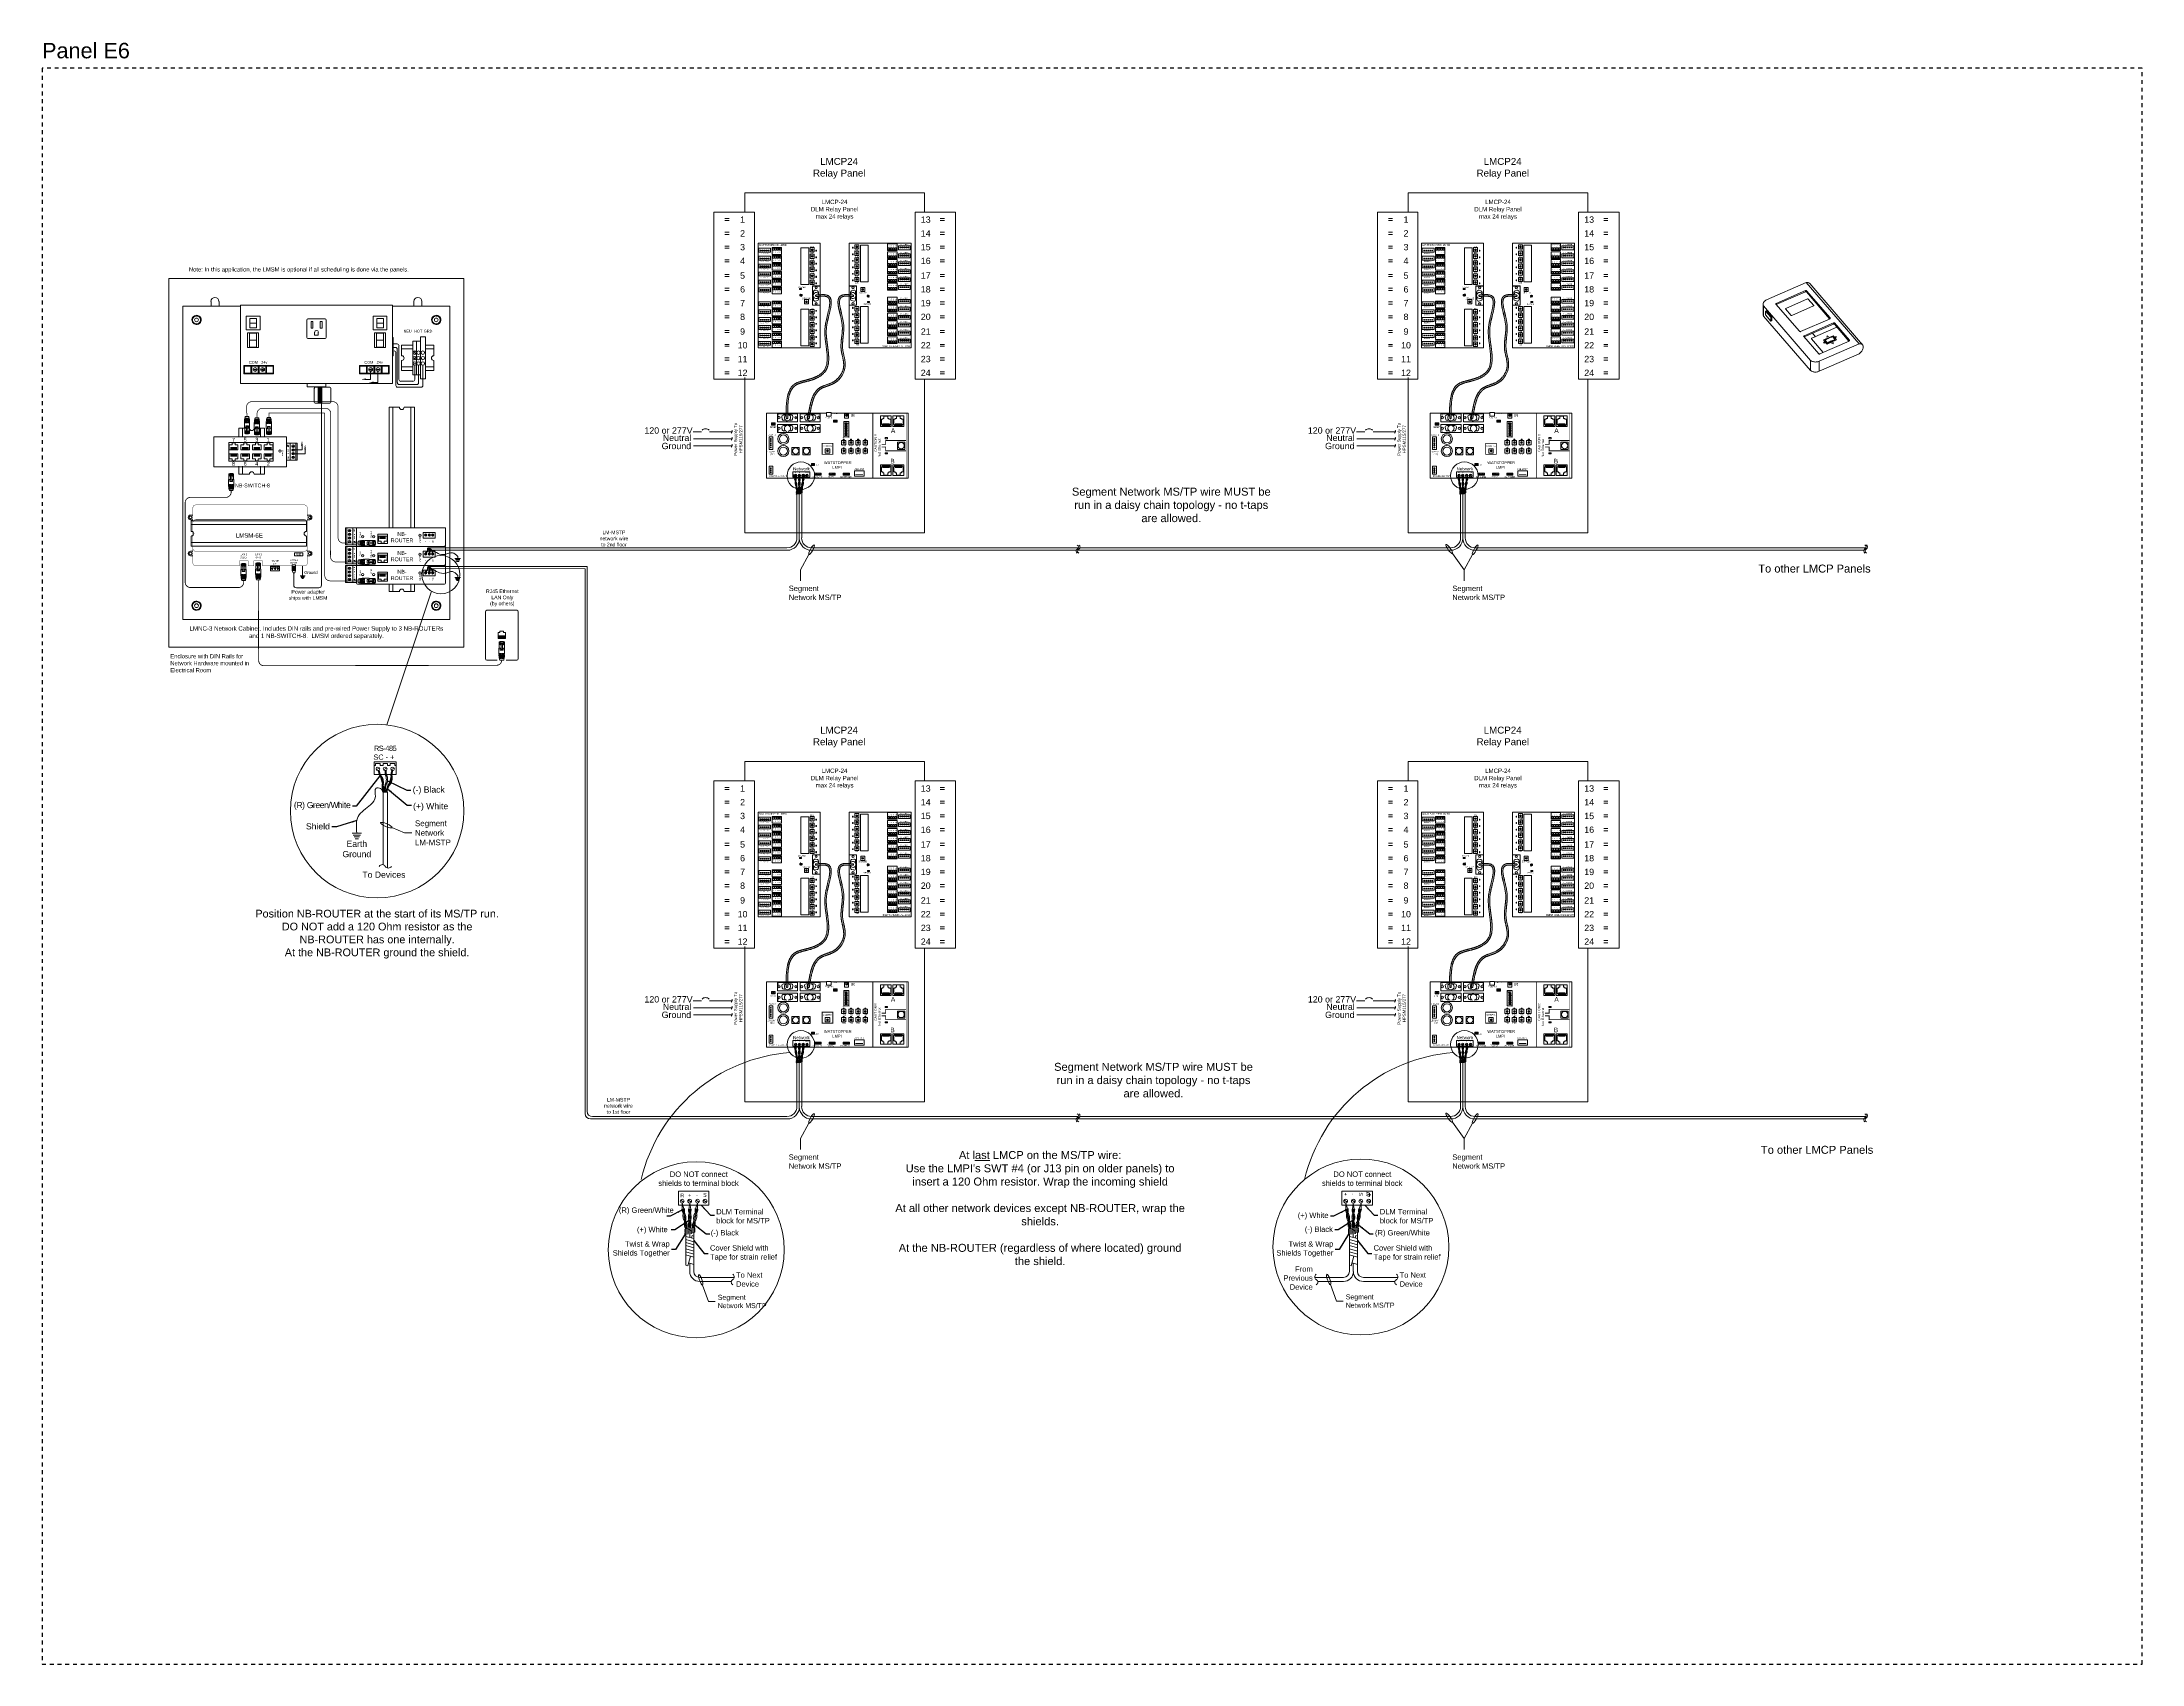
# Model space of a CAD drawing. Header units: inches. Extents: x -60 to 2005, y -577 to 104.
# Drawn here: x 502.8 to 638.4, y -415.5 to -310.8 of the extents above; entities that cross this region are included whole.
import ezdxf
from ezdxf.enums import TextEntityAlignment as Align

# ---------------------------------------------------------------- set-up
doc = ezdxf.new("R2010")
doc.units = ezdxf.units.IN
doc.header["$MEASUREMENT"] = 0
doc.linetypes.add('Demo', pattern=[0.5, 0.25, -0.25])
doc.linetypes.add('SLD-Solid', pattern=[0])
doc.layers.get('0').update_dxf_attribs({"lineweight": 5})
for name, color, linetype, lineweight in [('PANEL', 7, 'Continuous', 0), ('WATTSTOPPER', 160, 'Continuous', 5), ('WS_Dataline', 6, 'Continuous', 5), ('WS_DETAIL', 7, 'Continuous', 5), ('WS_LowVoltage', 6, 'Continuous', 5)]:
    doc.layers.add(name, color=color, linetype=linetype, lineweight=lineweight)
doc.layers.add('PS Borders', color=40, linetype='Demo', lineweight=5, plot=False)
doc.styles.add('ARIAL', font='arial.ttf')
doc.dimstyles.get("Standard").update_dxf_attribs({"dimtxt": 0.18, "dimasz": 0.18, "dimexe": 0.18, "dimexo": 0.0625, "dimgap": 0.09, "dimtad": 0, "dimtih": 1, "dimtoh": 1, "dimdec": 4, "dimzin": 0, "dimdsep": 46, "dimtxsty": 'Standard', "dimcen": 0.09, "dimadec": 0, "dimazin": 0, "dimtfac": 1, "dimtdec": 4, "dimtofl": 0, "dimtmove": 0, "dimatfit": 3, "dimfxl": 1, "dimtolj": 1, "dimtzin": 0, "dimarcsym": 0})

# ---------------------------------------------------------------- blocks, each defined once
blk = doc.blocks.new('A$C65587FE4')
at = {"layer": 'WS_DETAIL'}
for p, q in [((0.47, 0.11), (0.03, 0.05)), ((0.03, 0), (0.48, 0.05))]:
    blk.add_line(p, q, dxfattribs=at)
for centre, start, end in [((0.03, 0.03), 90, 283.7483), ((0.47, 0.08), 276.8741, 103.7978)]:
    blk.add_arc(centre, 0.0271, start, end, dxfattribs=at)
blk = doc.blocks.new('LMCT-100_i')
at = {"extrusion": (0, 0.700492, 0.71366)}
for p, q in [((-24.4, 12.6), (-4.5, 21.3)), ((22, -9.3), (-4.5, 21.3)), ((-19.6, 10.8), (-4.9, 17.3)), ((-19.6, 10.8), (-19.6, 10.4)), ((-4.9, 16.7), (-19.5, 10.3)), ((-14.7, 8.3), (-3.8, 13.1)), ((-4.9, 17.3), (-4.9, 16.7)), ((-4.4, 17.2), (7.5, 3.6)), ((-4.4, 17.2), (-4.4, 16.6)), ((7.2, 3.2), (-4.4, 16.6)), ((-3.5, 13), (-0.7, 9.8)), ((-2.7, 20.8), (23.7, -9.8)), ((-26.1, 10.4), (-26.1, 5.4)), ((-25.9, 9.6), (-2.4, -17.7)), ((-25.9, 9.6), (-25.9, 4.5)), ((-24.5, 7.2), (-24.9, 7)), ((-24.9, 7), (-22.2, 3.9)), ((-24.9, 7), (-24.9, 5.1)), ((-22.2, 2), (-24.9, 5.1)), ((-22.2, 3.9), (-21.8, 4.1)), ((-22.2, 2), (-22.2, 3.9)), ((-21.8, 2.1), (-22.2, 2)), ((-21.8, 2.1), (-21.8, 4.1)), ((-7.9, -3.1), (-19.7, 10.5)), ((-12, 4.8), (-14.8, 8.1)), ((-0.8, 9.6), (-11.7, 4.8)), ((7.4, 3.2), (-7.4, -3.2)), ((-5.6, -5.3), (9.1, 1.1)), ((9.1, 0.5), (-5.5, -5.9)), ((7.5, 3.6), (7.5, 3.3)), ((9.1, 1.1), (9.1, 0.5)), ((9.6, 1.1), (17.1, -7.6)), ((9.6, 1.1), (9.6, 0.4)), ((16.9, -8), (9.6, 0.4)), ((1.8, -14.4), (-5.7, -5.7)), ((-5.6, -5.3), (-5.6, -5.8)), ((4, -13.7), (-1.8, -6.9)), ((-1.7, -6.6), (10.9, -1)), ((0.1, -5.8), (-1.4, -4.1)), ((22, -9.3), (2, -18.1)), ((17, -8), (2.3, -14.4)), ((4.2, -7.4), (8.9, -5.3)), ((6, -9.5), (4.2, -7.4)), ((5, -9), (4.4, -8.2)), ((6.2, -9), (5, -7.6)), ((6, -9.5), (10.7, -7.4)), ((6.2, -9), (10, -7.3)), ((8.8, -5.9), (10, -7.3)), ((10.7, -7.4), (8.9, -5.3)), ((17.1, -7.6), (17.1, -7.9)), ((-2.4, -22.7), (-2.4, -17.7)), ((2, -23.1), (22, -14.4)), ((2, -18.1), (2, -23.1))]:
    blk.add_line(p, q, dxfattribs=at)
for p, q in [((4.4, -8.2), (4.2, -8.9)), ((5, -9), (4.2, -8.9)), ((5.8, -6.1), (5.9, -5.4)), ((6.7, -5.7), (5.9, -5.4)), ((8.9, -9.4), (8.1, -9)), ((8.9, -9.4), (9, -8.7)), ((9.8, -5.8), (10.5, -5.7)), ((10.4, -6.6), (10.5, -5.7))]:
    blk.add_line(p, q)
at = {"extrusion": (-0.310472, -0.62793, 0.71366)}
for p, q in [((6.7, -5.7), (5.8, -6.1)), ((9, -8.7), (8.1, -9))]:
    blk.add_line(p, q, dxfattribs=at)
at = {"extrusion": (-0.692921, 0.102711, 0.71366)}
blk.add_line((10.4, -6.6), (9.8, -5.8), dxfattribs=at)
for centre in [(-4.7, 16.9), (-4.7, 16.2)]:
    blk.add_arc(centre, 0.477, 48.6015, 112.129)
for points, knots in [([(-4.5, 21.3), (-4.2, 21.4), (-3.8, 21.4), (-3.2, 21.2), (-2.9, 21), (-2.7, 20.8), (-2.7, 20.8)], [0, 0, 0, 0, 0.1, 0.2, 0.3, 0.3044799, 0.3044799, 0.3044799, 0.3044799]), ([(-25.9, 4.5), (-26, 4.7), (-26.1, 5), (-26.1, 5.3), (-26.1, 5.4)], [0, 0, 0, 0, 0.1666667, 0.2459578, 0.2459578, 0.2459578, 0.2459578])]:
    blk.add_open_spline(points, degree=3, knots=knots)
for points in [[(-24.4, 12.6), (-24.7, 12.5), (-25.1, 12.2), (-25.6, 11.8), (-26, 11.3), (-26.1, 10.7), (-26.1, 10.1), (-26, 9.8), (-25.9, 9.6)], [(-19.7, 10.5), (-19.7, 10.5), (-19.8, 10.6), (-19.8, 10.6), (-19.8, 10.7), (-19.7, 10.7), (-19.7, 10.8), (-19.6, 10.8), (-19.6, 10.8)], [(-3.8, 13.1), (-3.8, 13.1), (-3.8, 13.1), (-3.7, 13.1), (-3.6, 13.1), (-3.6, 13.1), (-3.5, 13.1), (-3.5, 13), (-3.5, 13)], [(-14.8, 8.1), (-14.8, 8.1), (-14.8, 8.1), (-14.8, 8.1), (-14.8, 8.2), (-14.8, 8.2), (-14.8, 8.3), (-14.7, 8.3), (-14.7, 8.3)], [(-11.7, 4.8), (-11.7, 4.8), (-11.7, 4.8), (-11.8, 4.8), (-11.9, 4.8), (-11.9, 4.8), (-12, 4.8), (-12, 4.8), (-12, 4.8)], [(-0.7, 9.8), (-0.7, 9.8), (-0.7, 9.8), (-0.7, 9.7), (-0.7, 9.7), (-0.7, 9.6), (-0.8, 9.6), (-0.8, 9.6), (-0.8, 9.6)], [(7.5, 3.6), (7.5, 3.6), (7.5, 3.5), (7.5, 3.5), (7.5, 3.4), (7.5, 3.3), (7.4, 3.3), (7.4, 3.2), (7.4, 3.2)], [(9.1, 1.1), (9.1, 1.1), (9.2, 1.2), (9.3, 1.2), (9.4, 1.2), (9.5, 1.1), (9.6, 1.1), (9.6, 1.1), (9.6, 1.1)], [(9.6, 0.4), (9.6, 0.4), (9.6, 0.5), (9.5, 0.5), (9.4, 0.5), (9.3, 0.6), (9.2, 0.5), (9.1, 0.5), (9.1, 0.5)], [(-7.4, -3.2), (-7.4, -3.2), (-7.4, -3.3), (-7.5, -3.3), (-7.6, -3.3), (-7.7, -3.2), (-7.8, -3.2), (-7.8, -3.2), (-7.9, -3.1)], [(-5.7, -5.7), (-5.7, -5.7), (-5.8, -5.6), (-5.8, -5.6), (-5.8, -5.5), (-5.7, -5.4), (-5.7, -5.4), (-5.6, -5.3), (-5.6, -5.3)], [(-1.8, -6.9), (-1.9, -6.9), (-1.9, -6.9), (-1.9, -6.8), (-1.9, -6.7), (-1.9, -6.7), (-1.8, -6.6), (-1.7, -6.6), (-1.7, -6.6)], [(5, -7.6), (5.3, -7.3), (5.9, -6.9), (6.9, -6.4), (7.9, -6.1), (8.5, -6), (8.8, -5.9)], [(10, -7.3), (9.7, -7.4), (9.1, -7.5), (8.1, -7.8), (7.1, -8.3), (6.5, -8.7), (6.2, -9)], [(17.1, -7.6), (17.1, -7.6), (17.1, -7.7), (17.2, -7.8), (17.1, -7.8), (17.1, -7.9), (17.1, -7.9), (17, -8), (17, -8)], [(22, -14.4), (22.2, -14.2), (22.7, -13.8), (23.3, -13.1), (23.7, -12.3), (24, -11.6), (24.1, -10.9), (24, -10.3), (23.7, -9.8), (23.3, -9.4), (22.7, -9.3), (22.2, -9.3), (22, -9.3)], [(-2.4, -17.7), (-2.2, -17.8), (-1.8, -18.1), (-1.1, -18.3), (-0.3, -18.5), (0.5, -18.5), (1.3, -18.3), (1.8, -18.2), (2, -18.1)], [(2.3, -14.4), (2.2, -14.5), (2.2, -14.5), (2.1, -14.5), (2, -14.5), (1.9, -14.5), (1.8, -14.4), (1.8, -14.4), (1.8, -14.4)], [(2, -23.1), (1.8, -23.2), (1.3, -23.4), (0.5, -23.5), (-0.3, -23.5), (-1.1, -23.4), (-1.8, -23.1), (-2.2, -22.9), (-2.4, -22.7)]]:
    blk.add_open_spline(points, degree=3)
at = {"layer": 'WS_DETAIL', "extrusion": (0, 0.700492, 0.71366)}
blk.add_line((-25.9, 4.5), (-2.4, -22.7), dxfattribs=at)
at = {"layer": 'WS_DETAIL'}
blk.add_line((-24.5, 7.2), (-21.8, 4.1), dxfattribs=at)
blk = doc.blocks.new('G_ENDLINE')
blk.add_lwpolyline([(0.087, 0, -0.57735), (0, 0, 0.57735), (-0.087, 0, 0.57735)], format="xyb")
blk = doc.blocks.new('NB-ROUTER_Horz')
for p, q in [((-28.7, 0.9), (-28.7, 9.7)), ((-23, 9.7), (-28.7, 9.7)), ((-23, 0.9), (-28.7, 0.9)), ((-28, 0.9), (-28, 9.7)), ((-27.2, 8), (-26.1, 8.6)), ((-27.2, 6), (-26.1, 6.7)), ((-27.2, 4.1), (-26.1, 4.8)), ((-27.2, 2.2), (-26.1, 2.8)), ((-27.1, 7.8), (-26, 8.5)), ((-27.1, 5.9), (-26, 6.5)), ((-27.1, 4), (-26, 4.6)), ((-27.1, 2), (-26, 2.7)), ((-24.9, 0.9), (-24.9, 9.7)), ((-23.9, 2.5), (-24.4, 2.5)), ((-23.9, 2.1), (-23.9, 2.8)), ((-23.9, 2.8), (-23.6, 2.5)), ((-23.9, 2.5), (-23.6, 2.1)), ((-23.9, 2.1), (-23.6, 1.7)), ((-11, 4), (-11, 5.3)), ((-10.6, 4), (-10.6, 5.3)), ((-10.2, 4), (-10.2, 5.3)), ((-9.7, 4), (-9.7, 5.3)), ((-9.3, 4), (-9.3, 5.3)), ((-8.9, 4), (-8.9, 5.3)), ((-8.5, 4), (-8.5, 5.3)), ((-8.1, 4), (-8.1, 5.3)), ((11.5, 7.3), (17.7, 7.3)), ((12.3, 6.4), (12.9, 5.3)), ((12.4, 6.5), (13.1, 5.4)), ((14.2, 6.4), (14.8, 5.3)), ((14.3, 6.5), (15, 5.4)), ((15.9, 6.3), (16.6, 5.3)), ((16.1, 6.4), (16.7, 5.4))]:
    blk.add_line(p, q)
at = {"color": 7, "linetype": 'SLD-Solid', "lineweight": 15}
for p, q in [((-7, 6.3), (-12, 6.3)), ((-12, 6.3), (-12, 1.5)), ((-12, 1.5), (-12, 6.3)), ((-12, 1.5), (-7, 1.5)), ((-7, 1.5), (-12, 1.5)), ((-11.7, 5.3), (-11.7, 2.7)), ((-7.2, 5.3), (-11.7, 5.3)), ((-11.7, 2.7), (-10.2, 2.7)), ((-10.2, 2.7), (-10.2, 1.7)), ((-10.2, 1.7), (-8.7, 1.7)), ((-8.7, 1.7), (-8.7, 2.7)), ((-8.7, 2.7), (-7.2, 2.7)), ((-7.2, 2.7), (-7.2, 5.3)), ((-7, 1.5), (-7, 6.3))]:
    blk.add_line(p, q, dxfattribs=at)
blk.add_lwpolyline([(23, 0.9), (23, 9.7), (-23, 9.7), (-23, 0.9, 0.414214), (-22.1, 0), (22.1, 0, 0.414214)], format="xyb", close=True, dxfattribs=at)
for points in [[(11.5, 7.3), (11.5, 4.3), (17.7, 4.3), (17.7, 4.3)], [(17.7, 7.3), (17.7, 4.3), (17.7, 4.3), (17.7, 4.3)]]:
    blk.add_lwpolyline(points)
for centre in [(-26.6, 8.2), (-26.6, 6.3), (-26.6, 4.4), (-26.6, 2.5), (12.7, 5.9), (14.6, 5.9), (16.3, 5.9)]:
    blk.add_circle(centre, 0.617)
for centre, radius in [((-19.8, 5), 0.6), ((-19.8, 5), 0.553), ((-14.1, 5), 0.6), ((-14.1, 5), 0.553), ((9.8, 5.8), 0.553), ((9.8, 5.8), 0.6)]:
    blk.add_circle(centre, radius, dxfattribs=at)
at = {"rotation": 90, "style": 'ARIAL'}
for s, width, heights, insert, char_height, attachment_point in [('HIB', 1.516, [0.827], (-24.1, 8.2), 0.619, 5), ('HI', 1.516, [0.827], (-24, 6.3), 0.619, 5), ('COM', 1.977, [0], (-24, 4.4), 0.619, 5), ('\\pi-2.1321;Power', 0.935, [0], (-21.6, 6.5), 0.792, 1), ('\\pi-3.1537;Ethernet', 0.935, [0], (-15.9, 6.9), 0.792, 1), ('\\pi-2.317;MS/TP', 0.935, [0], (9.5, 4), 0.792, 1), ('+', 0.598, [0], (12.3, 2.7), 0.792, 2), ('\\pi0.023169;-', 0.345, [0], (14.2, 2.5), 0.792, 1), ('SC', 1.516, [0.827], (16, 1.9), 0.792, 1)]:
    blk.add_mtext_dynamic_manual_height_columns(s, width=width, gutter_width=1, heights=heights, dxfattribs=dict(at, insert=insert, char_height=char_height, attachment_point=attachment_point))
at = {"insert": (0.5, 4.8), "char_height": 1.98, "attachment_point": 5, "style": 'ARIAL'}
blk.add_mtext_dynamic_manual_height_columns('NB-\\PROUTER', width=11.781, gutter_width=1, heights=[0], dxfattribs=at)
blk = doc.blocks.new('NB-SWITCH-8-Horz')
at = {"color": 7, "linetype": 'SLD-Solid', "lineweight": 15}
for p, q in [((0, 15.4), (0, 0)), ((37.5, 15.4), (0, 15.4)), ((12.7, 12.5), (7.7, 12.5)), ((8, 8.7), (8, 11.3)), ((8, 11.3), (9.5, 11.3)), ((9.5, 11.3), (9.5, 12.3)), ((9.5, 12.3), (11, 12.3)), ((11, 12.3), (11, 11.3)), ((11, 11.3), (12.5, 11.3)), ((12.5, 11.3), (12.5, 8.7)), ((14, 8.7), (14, 11.3)), ((14, 11.3), (15.5, 11.3)), ((15.5, 11.3), (15.5, 12.3)), ((15.5, 12.3), (17, 12.3)), ((17, 12.3), (17, 11.3)), ((17, 11.3), (18.5, 11.3)), ((18.5, 11.3), (18.5, 8.7)), ((20, 8.7), (20, 11.3)), ((20, 11.3), (21.5, 11.3)), ((21.5, 11.3), (21.5, 12.3)), ((21.5, 12.3), (23, 12.3)), ((23, 12.3), (23, 11.3)), ((23, 11.3), (24.5, 11.3)), ((24.5, 11.3), (24.5, 8.7)), ((26, 8.7), (26, 11.3)), ((26, 11.3), (27.5, 11.3)), ((27.5, 11.3), (27.5, 12.3)), ((27.5, 12.3), (29, 12.3)), ((29, 12.3), (29, 11.3)), ((29, 11.3), (30.5, 11.3)), ((30.5, 11.3), (30.5, 8.7)), ((37.5, 0), (37.5, 15.4)), ((37.5, 3.3), (37.5, 12.1)), ((0, 0), (37.5, 0)), ((12.7, 2.8), (7.7, 2.8)), ((12.7, 2.8), (7.7, 2.8)), ((12.5, 8.7), (8, 8.7)), ((8, 6.7), (8, 4.1)), ((12.5, 6.7), (8, 6.7)), ((8, 4.1), (9.5, 4.1)), ((9.5, 4.1), (9.5, 3.1)), ((9.5, 3.1), (11, 3.1)), ((11, 3.1), (11, 4.1)), ((11, 4.1), (12.5, 4.1)), ((12.5, 4.1), (12.5, 6.7)), ((18.5, 8.7), (14, 8.7)), ((14, 6.7), (14, 4.1)), ((18.5, 6.7), (14, 6.7)), ((14, 4.1), (15.5, 4.1)), ((15.5, 4.1), (15.5, 3.1)), ((15.5, 3.1), (17, 3.1)), ((17, 3.1), (17, 4.1)), ((17, 4.1), (18.5, 4.1)), ((18.5, 4.1), (18.5, 6.7)), ((24.5, 8.7), (20, 8.7)), ((20, 6.7), (20, 4.1)), ((24.5, 6.7), (20, 6.7)), ((20, 4.1), (21.5, 4.1)), ((21.5, 4.1), (21.5, 3.1)), ((21.5, 3.1), (23, 3.1)), ((23, 3.1), (23, 4.1)), ((23, 4.1), (24.5, 4.1)), ((24.5, 4.1), (24.5, 6.7)), ((30.5, 8.7), (26, 8.7)), ((26, 6.7), (26, 4.1)), ((30.5, 6.7), (26, 6.7)), ((26, 4.1), (27.5, 4.1)), ((27.5, 4.1), (27.5, 3.1)), ((27.5, 3.1), (29, 3.1)), ((29, 3.1), (29, 4.1)), ((29, 4.1), (30.5, 4.1)), ((30.5, 4.1), (30.5, 6.7)), ((30.7, 7.7), (30.7, 2.8))]:
    blk.add_line(p, q, dxfattribs=at)
for p, q in [((37.5, 12.1), (43.1, 12.1)), ((38.4, 10.9), (38, 11.3)), ((38.4, 10.6), (38, 10.9)), ((38.4, 10.9), (38.4, 10.2)), ((39.4, 12.1), (39.4, 3.3)), ((41.5, 11), (40.5, 10.3)), ((42.4, 12.1), (42.4, 3.3)), ((43.1, 12.1), (43.1, 3.3)), ((8.8, 8.7), (8.8, 10)), ((8.8, 6.7), (8.8, 5.3)), ((9.2, 8.7), (9.2, 10)), ((9.2, 6.7), (9.2, 5.3)), ((9.6, 8.7), (9.6, 10)), ((9.6, 6.7), (9.6, 5.3)), ((10, 8.7), (10, 10)), ((10, 6.7), (10, 5.3)), ((10.4, 8.7), (10.4, 10)), ((10.4, 6.7), (10.4, 5.3)), ((10.8, 8.7), (10.8, 10)), ((10.8, 6.7), (10.8, 5.3)), ((11.2, 8.7), (11.2, 10)), ((11.2, 6.7), (11.2, 5.3)), ((11.7, 8.7), (11.7, 10)), ((11.7, 6.7), (11.7, 5.3)), ((14.8, 8.7), (14.8, 10)), ((14.8, 6.7), (14.8, 5.3)), ((15.2, 8.7), (15.2, 10)), ((15.2, 6.7), (15.2, 5.3)), ((15.6, 8.7), (15.6, 10)), ((15.6, 6.7), (15.6, 5.3)), ((16, 8.7), (16, 10)), ((16, 6.7), (16, 5.3)), ((16.4, 8.7), (16.4, 10)), ((16.4, 6.7), (16.4, 5.3)), ((16.8, 8.7), (16.8, 10)), ((16.8, 6.7), (16.8, 5.3)), ((17.2, 8.7), (17.2, 10)), ((17.2, 6.7), (17.2, 5.3)), ((17.7, 8.7), (17.7, 10)), ((17.7, 6.7), (17.7, 5.3)), ((20.8, 8.7), (20.8, 10)), ((20.8, 6.7), (20.8, 5.3)), ((21.2, 8.7), (21.2, 10)), ((21.2, 6.7), (21.2, 5.3)), ((21.6, 8.7), (21.6, 10)), ((21.6, 6.7), (21.6, 5.3)), ((22, 8.7), (22, 10)), ((22, 6.7), (22, 5.3)), ((22.4, 8.7), (22.4, 10)), ((22.4, 6.7), (22.4, 5.3)), ((22.8, 8.7), (22.8, 10)), ((22.8, 6.7), (22.8, 5.3)), ((23.2, 8.7), (23.2, 10)), ((23.2, 6.7), (23.2, 5.3)), ((23.6, 8.7), (23.6, 10)), ((23.6, 6.7), (23.6, 5.3)), ((26.8, 8.7), (26.8, 10)), ((26.8, 6.7), (26.8, 5.3)), ((27.2, 8.7), (27.2, 10)), ((27.2, 6.7), (27.2, 5.3)), ((27.6, 8.7), (27.6, 10)), ((27.6, 6.7), (27.6, 5.3)), ((28, 8.7), (28, 10)), ((28, 6.7), (28, 5.3)), ((28.4, 8.7), (28.4, 10)), ((28.4, 6.7), (28.4, 5.3)), ((28.8, 8.7), (28.8, 10)), ((28.8, 6.7), (28.8, 5.3)), ((29.2, 8.7), (29.2, 10)), ((29.2, 6.7), (29.2, 5.3)), ((29.6, 8.7), (29.6, 10)), ((29.6, 6.7), (29.6, 5.3)), ((37.5, 3.3), (43.1, 3.3)), ((38.4, 10.2), (38, 10.5)), ((38.4, 10.6), (38.8, 10.6)), ((41.5, 9.1), (40.5, 8.4)), ((41.5, 7.1), (40.5, 6.5)), ((41.5, 5.2), (40.5, 4.6)), ((41.6, 10.8), (40.6, 10.2)), ((41.6, 8.9), (40.6, 8.3)), ((41.6, 7), (40.6, 6.3)), ((41.6, 5.1), (40.6, 4.4))]:
    blk.add_line(p, q)
blk.add_lwpolyline([(7.7, 12.5), (30.7, 12.5), (30.7, 2.8), (7.7, 2.8)], close=True)
for centre in [(41, 10.6), (41, 8.6), (41, 6.7), (41, 4.8)]:
    blk.add_circle(centre, 0.617)
for radius in [0.6, 0.553]:
    blk.add_circle((34.2, 8.1), radius, dxfattribs=at)
at = {"attachment_point": 5, "style": 'ARIAL'}
for s, width, insert, char_height in [('7', 1.061, (10.2, 13.9), 2), ('5', 1.061, (16.2, 13.9), 2), ('3', 1.061, (22.2, 13.9), 2), ('1', 1.061, (28.2, 13.9), 2), ('8', 1.061, (10.2, 1.5), 2), ('6', 1.061, (16.2, 1.5), 2), ('4', 1.061, (22.2, 1.5), 2), ('2', 1.061, (28.2, 1.5), 2), ('NB-SWITCH-8', 11.781, (20, -9.7), 1.981)]:
    blk.add_mtext_dynamic_manual_height_columns(s, width=width, gutter_width=1, heights=[0], dxfattribs=dict(at, insert=insert, char_height=char_height))
at = {"rotation": 270, "style": 'ARIAL'}
for s, width, heights, insert, char_height, attachment_point in [('\\pi-2.1321;Power', 0.935, [0], (36, 6.5), 0.792, 1), ('COM', 1.977, [0], (38.4, 8.6), 0.619, 5), ('HI', 1.516, [0.827], (38.4, 6.7), 0.619, 5), ('HIB', 1.516, [0.827], (38.5, 4.8), 0.619, 5)]:
    blk.add_mtext_dynamic_manual_height_columns(s, width=width, gutter_width=1, heights=heights, dxfattribs=dict(at, insert=insert, char_height=char_height, attachment_point=attachment_point))
blk = doc.blocks.new('*U248')
at = {"color": 7, "linetype": 'SLD-Solid', "lineweight": 15}
for p, q in [((-76.2, 190.4), (-76.2, 0)), ((-76.2, 190.4), (-74.7, 190.4)), ((-74.7, 190.4), (-71.1, 190.4)), ((-70.7, 190.4), (-71.1, 190.4)), ((70.7, 190.4), (-70.7, 190.4)), ((-70.7, 190.4), (-70.7, 190.2)), ((71.1, 190.4), (70.7, 190.4)), ((71.1, 190.4), (74.7, 190.4)), ((76.2, 190.4), (74.7, 190.4)), ((76.2, 190.4), (76.2, 0)), ((-69, 14.3), (-69, 176.1)), ((-69, 176.1), (-39.2, 176.1)), ((-54.4, 178.5), (-54.4, 176.1)), ((-50.3, 176.1), (-50.3, 178.5)), ((-39.2, 136.2), (-39.2, 176.6)), ((-38.3, 176.6), (-39.2, 176.6)), ((39.3, 176.6), (-38.3, 176.6)), ((39.3, 176.6), (38.5, 176.6)), ((39.3, 176.6), (39.3, 137.2)), ((39.3, 176.1), (69, 176.1)), ((50.3, 178.5), (50.3, 176.1)), ((54.4, 176.1), (54.4, 178.5)), ((69, 176.1), (69, 14.3)), ((-64.3, 169), (-64.3, 169.1)), ((-63.8, 168.2), (-63.7, 167.9)), ((-62.2, 166.9), (-61.9, 166.9)), ((-61.6, 171), (-61.9, 171)), ((-59.9, 169.7), (-60.1, 170)), ((-29.1, 170.9), (-36.3, 170.9)), ((-36.3, 170.9), (-36.3, 163.8)), ((-36.3, 163.8), (-29.1, 163.8)), ((-31, 169.8), (-34.4, 169.8)), ((-34.4, 169.8), (-34.4, 167.4)), ((-31, 167.4), (-34.4, 167.4)), ((-34.4, 167.4), (-34.4, 165.5)), ((-34.4, 165.5), (-34.4, 164.9)), ((-31, 164.9), (-34.4, 164.9)), ((-31, 169.8), (-31, 167.4)), ((-31, 167.4), (-31, 165.5)), ((-31, 165.5), (-31, 164.9)), ((-29.1, 163.8), (-29.1, 170.9)), ((-5, 168.9), (-5, 160)), ((4.5, 169.5), (-4.4, 169.5)), ((-1.8, 168.2), (-2.7, 168.2)), ((-2.7, 168.2), (-2.7, 164.8)), ((-2.7, 164.8), (-1.8, 164.8)), ((-1.8, 164.8), (-1.8, 168.2)), ((2.9, 168.2), (2, 168.2)), ((2, 168.2), (2, 164.8)), ((2, 164.8), (2.9, 164.8)), ((2.9, 164.8), (2.9, 168.2)), ((5.1, 160), (5.1, 168.9)), ((29.3, 163.8), (29.3, 170.9)), ((29.3, 170.9), (36.4, 170.9)), ((36.4, 163.8), (29.3, 163.8)), ((31.2, 169.8), (34.6, 169.8)), ((31.2, 169.8), (31.2, 167.4)), ((31.2, 167.4), (34.6, 167.4)), ((31.2, 167.4), (31.2, 165.5)), ((31.2, 165.5), (31.2, 164.9)), ((31.2, 164.9), (34.6, 164.9)), ((34.6, 169.8), (34.6, 167.4)), ((34.6, 167.4), (34.6, 165.5)), ((34.6, 165.5), (34.6, 164.9)), ((36.4, 170.9), (36.4, 163.8)), ((59.5, 169), (59.5, 169.1)), ((59.9, 168.2), (60.1, 167.9)), ((61.6, 166.9), (61.9, 166.9)), ((62.2, 171), (61.9, 171)), ((63.8, 169.7), (63.7, 170)), ((-35.6, 162.4), (-35.6, 154.7)), ((-29.9, 162.4), (-35.6, 162.4)), ((-35.6, 154.7), (-29.9, 154.7)), ((-30.9, 162.1), (-34.6, 162.1)), ((-34.6, 161.4), (-34.6, 162.1)), ((-34.6, 158.5), (-34.6, 161.4)), ((-30.9, 158.5), (-34.6, 158.5)), ((-34.6, 155), (-34.6, 158.5)), ((-30.9, 155), (-34.6, 155)), ((-30.9, 161.4), (-30.9, 162.1)), ((-30.9, 158.5), (-30.9, 161.4)), ((-30.9, 155), (-30.9, 158.5)), ((-29.9, 154.7), (-29.9, 162.4)), ((-4.4, 159.4), (4.5, 159.4)), ((-0.9, 162.6), (-0.9, 161.1)), ((-0.9, 161.1), (1, 161.1)), ((1, 161.1), (1, 162.6)), ((30, 154.7), (30, 162.4)), ((30, 162.4), (35.7, 162.4)), ((35.7, 154.7), (30, 154.7)), ((31, 161.4), (31, 162.1)), ((31, 162.1), (34.7, 162.1)), ((31, 158.5), (31, 161.4)), ((31, 158.5), (34.7, 158.5)), ((31, 155), (31, 158.5)), ((31, 155), (34.7, 155)), ((34.7, 161.4), (34.7, 162.1)), ((34.7, 158.5), (34.7, 161.4)), ((34.7, 155), (34.7, 158.5)), ((35.7, 162.4), (35.7, 154.7)), ((39.4, 160), (39.3, 160)), ((39.7, 159.7), (39.7, 150.8)), ((44, 154.9), (44, 155.9)), ((49.8, 155.9), (44, 155.9)), ((44, 154), (44, 154.9)), ((44, 153.4), (44, 154)), ((49.8, 154), (44, 154)), ((44, 150.5), (44, 153.4)), ((49.8, 140.6), (49.8, 158)), ((49.8, 158), (51.7, 158)), ((49.8, 155.3), (49.8, 155.5)), ((51.3, 151.4), (50.2, 152.8)), ((51.7, 158), (53.7, 158)), ((51.7, 158), (51.7, 140.6)), ((53.7, 160.2), (55, 160.2)), ((53.7, 153.8), (53.7, 160.2)), ((53.7, 140.6), (53.7, 158)), ((53.7, 145.8), (53.7, 153.8)), ((56.3, 160.2), (55, 160.2)), ((56.3, 160.2), (56.3, 139)), ((60.6, 155.9), (56.3, 155.9)), ((60.6, 154), (56.3, 154)), ((60.6, 154.9), (60.6, 155.9)), ((60.6, 154), (60.6, 154.9)), ((60.6, 153.4), (60.6, 154)), ((60.6, 150.5), (60.6, 153.4)), ((-37.4, 145.4), (-37.4, 141.2)), ((-22.1, 145.4), (-37.4, 145.4)), ((-37.4, 141.2), (-31.8, 141.2)), ((-37.1, 145.1), (-37.1, 141.5)), ((-33.8, 145.1), (-37.1, 145.1)), ((-37.1, 141.5), (-33.8, 141.5)), ((-33.8, 145.1), (-33.8, 141.5)), ((-33.3, 145.1), (-33.3, 144.6)), ((-30, 145.1), (-33.3, 145.1)), ((-33.3, 144.6), (-33.3, 141.5)), ((-33.3, 141.5), (-30, 141.5)), ((-31.7, 143.4), (-32.1, 143.4)), ((-32.1, 143.4), (-32.1, 143.3)), ((-32.1, 143.3), (-31.7, 143.3)), ((-31.8, 141.2), (-28, 141.2)), ((-31.8, 141.2), (-22.1, 141.2)), ((-31.6, 143.8), (-31.7, 143.8)), ((-31.7, 143.8), (-31.7, 143.4)), ((-31.7, 143.3), (-31.7, 142.9)), ((-31.7, 142.9), (-31.6, 142.9)), ((-31.6, 143.4), (-31.6, 143.8)), ((-31.1, 143.4), (-31.6, 143.4)), ((-31.6, 143.3), (-31.1, 143.3)), ((-31.6, 142.9), (-31.6, 143.3)), ((-31.1, 143.3), (-31.1, 143.4)), ((-30, 145.1), (-30, 142.1)), ((-30, 142.1), (-30, 141.5)), ((-29.5, 145.1), (-29.5, 141.5)), ((-26.1, 145.1), (-29.5, 145.1)), ((-29.5, 141.5), (-28, 141.5)), ((-29.5, 141.5), (-26.1, 141.5)), ((-27.9, 143.4), (-28.3, 143.4)), ((-28.3, 143.4), (-28.3, 143.3)), ((-28.3, 143.3), (-27.9, 143.3)), ((-27.9, 143.8), (-27.9, 143.4)), ((-27.7, 143.8), (-27.9, 143.8)), ((-27.9, 143.3), (-27.9, 142.9)), ((-27.9, 142.9), (-27.7, 142.9)), ((-27.7, 143.4), (-27.7, 143.8)), ((-27.3, 143.4), (-27.7, 143.4)), ((-27.7, 142.9), (-27.7, 143.3)), ((-27.7, 143.3), (-27.3, 143.3)), ((-27.3, 143.3), (-27.3, 143.4)), ((-26.1, 145.1), (-26.1, 141.5)), ((-26.1, 145.1), (-26.1, 144.6)), ((-22.3, 145.1), (-25.7, 145.1)), ((-25.7, 145.1), (-25.7, 141.5)), ((-25.7, 141.5), (-22.3, 141.5)), ((-22.3, 141.5), (-22.3, 145.1)), ((-22.1, 141.2), (-22.1, 145.4)), ((22.2, 141.2), (22.2, 145.4)), ((22.2, 145.4), (22.2, 141.2)), ((37.5, 145.4), (22.2, 145.4)), ((22.2, 141.2), (27.8, 141.2)), ((22.5, 145.1), (22.5, 141.5)), ((25.8, 145.1), (22.5, 145.1)), ((22.5, 141.5), (25.8, 141.5)), ((25.8, 145.1), (25.8, 141.5)), ((26.3, 145.1), (26.3, 144.6)), ((29.6, 145.1), (26.3, 145.1)), ((26.3, 144.6), (26.3, 141.5)), ((26.3, 141.5), (29.6, 141.5)), ((27.9, 143.4), (27.5, 143.4)), ((27.5, 143.4), (27.5, 143.3)), ((27.5, 143.3), (27.9, 143.3)), ((27.8, 141.2), (31.6, 141.2)), ((27.8, 141.2), (37.5, 141.2)), ((28, 143.8), (27.9, 143.8)), ((27.9, 143.8), (27.9, 143.4)), ((27.9, 143.3), (27.9, 142.9)), ((27.9, 142.9), (28, 142.9)), ((28, 143.4), (28, 143.8)), ((28.4, 143.4), (28, 143.4)), ((28, 143.3), (28.4, 143.3)), ((28, 142.9), (28, 143.3)), ((28.4, 143.3), (28.4, 143.4)), ((29.6, 145.1), (29.6, 142.1)), ((29.6, 142.1), (29.6, 141.5)), ((30.1, 145.1), (30.1, 141.5)), ((33.4, 145.1), (30.1, 145.1)), ((30.1, 141.5), (31.6, 141.5)), ((30.1, 141.5), (33.4, 141.5)), ((31.7, 143.4), (31.3, 143.4)), ((31.3, 143.4), (31.3, 143.3)), ((31.3, 143.3), (31.7, 143.3)), ((31.7, 143.8), (31.7, 143.4)), ((31.8, 143.8), (31.7, 143.8)), ((31.7, 143.3), (31.7, 142.9)), ((31.7, 142.9), (31.8, 142.9)), ((31.8, 143.4), (31.8, 143.8)), ((32.3, 143.4), (31.8, 143.4)), ((31.8, 142.9), (31.8, 143.3)), ((31.8, 143.3), (32.3, 143.3)), ((32.3, 143.3), (32.3, 143.4)), ((33.4, 145.1), (33.4, 141.5)), ((33.4, 145.1), (33.4, 144.6)), ((37.2, 145.1), (33.9, 145.1)), ((33.9, 145.1), (33.9, 141.5)), ((33.9, 141.5), (37.2, 141.5)), ((37.2, 141.5), (37.2, 145.1)), ((37.5, 141.2), (37.5, 145.4)), ((39.3, 150.5), (39.4, 150.5)), ((44, 150.5), (44.1, 150.5)), ((44, 145.2), (44, 148.1)), ((44.1, 148.1), (44, 148.1)), ((44, 144.7), (44, 145.2)), ((44, 143.7), (44, 144.7)), ((49.8, 144.7), (44, 144.7)), ((44, 142.8), (44, 143.7)), ((49.8, 142.8), (44, 142.8)), ((51.7, 146.7), (49.9, 146.2)), ((51.3, 150), (50.4, 148.6)), ((53.7, 138.5), (53.7, 145.8)), ((60.6, 144.7), (56.3, 144.7)), ((60.6, 142.8), (56.3, 142.8)), ((60.6, 145.2), (60.6, 148.1)), ((60.6, 144.7), (60.6, 145.2)), ((60.6, 143.7), (60.6, 144.7)), ((60.6, 142.8), (60.6, 143.7)), ((-32.1, 136.2), (-39.2, 136.2)), ((27.6, 136.2), (-38.2, 136.2)), ((-4.7, 134.4), (-4.7, 136.2)), ((-4.1, 134.4), (-4.7, 134.4)), ((4.3, 134.4), (-4.1, 134.4)), ((4.8, 134.4), (4.3, 134.4)), ((39.3, 136.2), (4.8, 136.2)), ((4.8, 136.2), (4.8, 134.4)), ((38.5, 136.2), (38.4, 136.2)), ((39.3, 137.2), (39.3, 137)), ((39.3, 137), (39.3, 136.2)), ((53.7, 140.6), (49.8, 140.6)), ((56.3, 138.5), (53.7, 138.5)), ((56.3, 139), (56.3, 138.5)), ((37.5, 120.2), (37.5, 123.9)), ((37.5, 123.9), (38.5, 123.9)), ((37.5, 110.5), (37.5, 120.2)), ((38.5, 123.9), (39.4, 123.9)), ((39.4, 120.2), (39.4, 123.9)), ((39.4, 123.9), (40, 123.9)), ((39.4, 110.5), (39.4, 120.2)), ((40, 123.9), (42.9, 123.9)), ((42.9, 123.9), (42.9, 123.9)), ((45.3, 123.9), (48.2, 123.9)), ((45.3, 123.9), (45.3, 123.9)), ((48.2, 123.9), (48.7, 123.9)), ((48.7, 120.2), (48.7, 123.9)), ((48.7, 123.9), (49.7, 123.9)), ((48.7, 110.5), (48.7, 120.2)), ((49.7, 123.9), (50.6, 123.9)), ((50.6, 120.2), (50.6, 123.9)), ((50.6, 110.5), (50.6, 120.2)), ((-40, 113.1), (-40, 108.6)), ((-34.6, 113.1), (-40, 113.1)), ((-38.1, 113.1), (-38.1, 108.6)), ((-34.6, 113.1), (-34.6, 113)), ((-26.8, 113.1), (-32.2, 113.1)), ((-32.2, 113), (-32.2, 113.1)), ((-28.8, 113.1), (-28.8, 108.6)), ((-26.8, 113.1), (-26.8, 108.6)), ((37.5, 100.7), (37.5, 110.5)), ((39.4, 100.7), (39.4, 110.5)), ((48.7, 100.7), (48.7, 110.5)), ((50.6, 100.7), (50.6, 110.5)), ((37.5, 91), (37.5, 100.7)), ((39.4, 91), (39.4, 100.7)), ((48.7, 91), (48.7, 100.7)), ((50.6, 91), (50.6, 100.7)), ((-40, 93.5), (-40, 89.3)), ((-40, 93.2), (-40, 89.3)), ((-34.6, 89.3), (-40, 89.3)), ((-38.1, 93.5), (-38.1, 89.3)), ((-38.1, 93.2), (-38.1, 89.3)), ((-34.6, 89.4), (-34.6, 89.3)), ((-32.2, 89.3), (-32.2, 89.4)), ((-26.8, 89.3), (-32.2, 89.3)), ((-28.8, 93.5), (-28.8, 89.3)), ((-28.8, 93.2), (-28.8, 89.3)), ((-26.8, 93.5), (-26.8, 89.3)), ((-26.8, 93.2), (-26.8, 89.3)), ((37.5, 81.2), (37.5, 91)), ((39.4, 81.2), (39.4, 91)), ((48.7, 81.2), (48.7, 91)), ((50.6, 81.2), (50.6, 91)), ((37.5, 71.5), (37.5, 81.2)), ((39.4, 71.5), (39.4, 81.2)), ((48.7, 71.5), (48.7, 81.2)), ((50.6, 71.5), (50.6, 81.2)), ((-5.1, 65.2), (-64.6, 65.2)), ((-64.6, 59.8), (-64.6, 65.2)), ((-5.1, 64.2), (-5.1, 65.2)), ((-5.1, 59.8), (-5.1, 65.2)), ((37.5, 61.7), (37.5, 71.5)), ((39.4, 61.7), (39.4, 71.5)), ((48.7, 61.7), (48.7, 71.5)), ((50.6, 61.7), (50.6, 71.5)), ((-5.1, 63.3), (-64.6, 63.3)), ((-64.6, 59.8), (-64.5, 59.8)), ((-64.6, 52.1), (-64.6, 57.4)), ((-64.5, 57.4), (-64.6, 57.4)), ((-5.1, 59.8), (-5.2, 59.8)), ((-5.2, 57.4), (-5.1, 57.4)), ((-5.1, 63.3), (-5.1, 64.2)), ((-5.1, 62.7), (-5.1, 63.3)), ((-5.1, 52.1), (-5.1, 57.4)), ((-5.1, 54), (-5.1, 54.5)), ((-5.1, 54), (-64.6, 54)), ((-5.1, 52.1), (-64.6, 52.1)), ((-5.1, 53), (-5.1, 54)), ((-5.1, 52.1), (-5.1, 53)), ((-61.6, 23.5), (-61.9, 23.5)), ((-59.9, 22.2), (-60.1, 22.4)), ((37.5, 28.8), (37.5, 32.5)), ((37.5, 28.8), (38.5, 28.8)), ((38.5, 28.8), (39.4, 28.8)), ((39.4, 28.8), (39.4, 32.5)), ((39.4, 28.8), (40, 28.8)), ((40, 28.8), (42.9, 28.8)), ((42.9, 28.8), (42.9, 28.6)), ((45.3, 28.8), (48.2, 28.8)), ((45.3, 28.6), (45.3, 28.8)), ((48.2, 28.8), (48.7, 28.8)), ((48.7, 28.8), (48.7, 32.5)), ((48.7, 28.8), (49.7, 28.8)), ((49.7, 28.8), (50.6, 28.8)), ((50.6, 28.8), (50.6, 32.5)), ((62.2, 23.5), (61.9, 23.5)), ((63.8, 22.2), (63.7, 22.4)), ((69, 14.3), (-69, 14.3)), ((-64.3, 21.4), (-64.3, 21.5)), ((-63.8, 20.6), (-63.7, 20.4)), ((-62.2, 19.4), (-61.9, 19.3)), ((59.5, 21.4), (59.5, 21.5)), ((59.9, 20.6), (60.1, 20.4)), ((61.6, 19.4), (61.9, 19.3)), ((76.2, 0), (-76.2, 0))]:
    blk.add_line(p, q, dxfattribs=at)
for p, q in [((39.7, 156.6), (41.7, 156.6)), ((39.7, 154.7), (40.8, 154.7)), ((41.1, 152), (41.1, 135.2)), ((41.8, 153.8), (41.8, 136.6)), ((42.6, 155.6), (42.6, 138.2)), ((50.8, 138.2), (50.8, 145.6)), ((52.7, 136.6), (52.7, 145.6)), ((55, 135.2), (55, 145.6)), ((42, 134.2), (54, 134.2)), ((42.8, 135.7), (51.8, 135.7)), ((43.6, 137.3), (49.8, 137.3))]:
    blk.add_line(p, q)
at = {"color": 7, "linetype": 'SLD-Solid', "lineweight": 15, "flags": 128}
for points in [[(-63.6, 170.1), (-63.8, 169.9), (-64.3, 169.2)], [(-64.3, 169.2), (-64, 168.7), (-63.8, 168.2)], [(-63.7, 167.9), (-63.5, 167.5), (-63.2, 167)], [(-62.9, 171.1), (-63.1, 170.9), (-63.3, 170.5), (-63.6, 170.1)], [(-63.2, 167), (-62.7, 166.9), (-62.2, 166.9)], [(-61.9, 171), (-62.4, 171.1), (-62.9, 171.1)], [(-61.9, 166.9), (-61.4, 166.8), (-60.8, 166.8)], [(-60.5, 170.9), (-61, 171), (-61.6, 171)], [(-60.8, 166.8), (-60.3, 167.5), (-60.2, 167.8)], [(-60.1, 170), (-60.3, 170.5), (-60.5, 170.9)], [(-60.2, 167.8), (-59.9, 168.2), (-59.6, 168.5), (-59.5, 168.8)], [(-59.5, 168.8), (-59.7, 169.2), (-59.9, 169.7)], [(60.2, 170.1), (60, 169.9), (59.5, 169.2)], [(59.5, 169.2), (59.7, 168.7), (59.9, 168.2)], [(60.1, 167.9), (60.3, 167.5), (60.5, 167)], [(60.8, 171.1), (60.7, 170.9), (60.4, 170.5), (60.2, 170.1)], [(60.5, 167), (61, 166.9), (61.6, 166.9)], [(61.9, 171), (61.4, 171.1), (60.8, 171.1)], [(61.9, 166.9), (62.4, 166.8), (62.9, 166.8)], [(63.2, 170.9), (62.7, 171), (62.2, 171)], [(62.9, 166.8), (63.4, 167.5), (63.6, 167.8)], [(63.7, 170), (63.5, 170.5), (63.2, 170.9)], [(63.6, 167.8), (63.8, 168.2), (64.1, 168.5), (64.3, 168.8)], [(64.3, 168.8), (64, 169.2), (63.8, 169.7)], [(-63.6, 22.6), (-63.8, 22.3), (-64.3, 21.6)], [(-62.9, 23.6), (-63.1, 23.3), (-63.3, 23), (-63.6, 22.6)], [(-61.9, 23.5), (-62.4, 23.5), (-62.9, 23.6)], [(-60.5, 23.4), (-61, 23.4), (-61.6, 23.5)], [(-60.1, 22.4), (-60.3, 22.9), (-60.5, 23.4)], [(-59.5, 21.2), (-59.7, 21.7), (-59.9, 22.2)], [(60.2, 22.6), (60, 22.3), (59.5, 21.6)], [(60.8, 23.6), (60.7, 23.3), (60.4, 23), (60.2, 22.6)], [(61.9, 23.5), (61.4, 23.5), (60.8, 23.6)], [(63.2, 23.4), (62.7, 23.4), (62.2, 23.5)], [(63.7, 22.4), (63.5, 22.9), (63.2, 23.4)], [(64.3, 21.2), (64, 21.7), (63.8, 22.2)], [(-64.3, 21.6), (-64, 21.1), (-63.8, 20.6)], [(-63.7, 20.4), (-63.5, 19.9), (-63.2, 19.4)], [(-63.2, 19.4), (-62.7, 19.4), (-62.2, 19.4)], [(-61.9, 19.3), (-61.4, 19.3), (-60.8, 19.3)], [(-60.8, 19.3), (-60.3, 20), (-60.2, 20.2)], [(-60.2, 20.2), (-59.9, 20.6), (-59.6, 21), (-59.5, 21.2)], [(59.5, 21.6), (59.7, 21.1), (59.9, 20.6)], [(60.1, 20.4), (60.3, 19.9), (60.5, 19.4)], [(60.5, 19.4), (61, 19.4), (61.6, 19.4)], [(61.9, 19.3), (62.4, 19.3), (62.9, 19.3)], [(62.9, 19.3), (63.4, 20), (63.6, 20.2)], [(63.6, 20.2), (63.8, 20.6), (64.1, 21), (64.3, 21.2)]]:
    blk.add_lwpolyline(points, dxfattribs=at)
at = {"color": 7, "linetype": 'SLD-Solid', "lineweight": 15}
for centre, radius in [((-61.9, 169), 0.971), ((61.9, 169), 0.971), ((-31.6, 143.4), 1), ((-27.8, 143.4), 1), ((28, 143.4), 1), ((31.8, 143.4), 1), ((-61.9, 21.4), 0.971), ((61.9, 21.4), 0.971)]:
    blk.add_circle(centre, radius, dxfattribs=at)
for centre, radius, start, end in [((-52.4, 178.5), 2.08, 0, 180), ((52.4, 178.5), 2.08, 0, 180), ((-61.9, 169), 2.38, 180, 234.3722), ((-61.9, 169), 2.38, 117.907, 173.342), ((-61.9, 169), 2.08, 145.6439, 201.7223), ((-61.9, 169), 2.08, 209.4161, 261.8717), ((-61.9, 169), 2.08, 89.5656, 145.6439), ((-61.9, 169), 2.38, 237.5484, 293.6201), ((-61.9, 169), 2.38, 57.3556, 114.2505), ((-61.9, 169), 2.08, 269.5656, 325.6439), ((-61.9, 169), 2.08, 29.4161, 81.8717), ((-61.9, 169), 2.38, 297.5977, 354.1112), ((-61.9, 169), 2.38, 357.4795, 53.486), ((-61.9, 169), 2.08, 325.6439, 21.7223), ((-4.4, 168.9), 0.571, 90, 180), ((0.1, 162.6), 0.952, 0, 180), ((4.5, 168.9), 0.571, 0, 90), ((61.9, 169), 2.38, 117.907, 173.342), ((61.9, 169), 2.38, 180, 234.3722), ((61.9, 169), 2.08, 145.6439, 201.7223), ((61.9, 169), 2.08, 209.4161, 261.8717), ((61.9, 169), 2.08, 89.5656, 145.6439), ((61.9, 169), 2.38, 237.5484, 293.6201), ((61.9, 169), 2.38, 57.3556, 114.2505), ((61.9, 169), 2.08, 269.5656, 325.6439), ((61.9, 169), 2.08, 29.4161, 81.8717), ((61.9, 169), 2.38, 297.5977, 354.1112), ((61.9, 169), 2.38, 357.4795, 53.486), ((61.9, 169), 2.08, 325.6439, 21.7223), ((-4.4, 160), 0.571, 180, 270), ((4.5, 160), 0.571, 270, 0), ((39.4, 159.7), 0.286, 0, 90), ((50.8, 152.1), 0.899, 90, 270), ((50.8, 152.1), 0.899, 270, 90), ((52.7, 152.1), 0.899, 90, 270), ((52.7, 152.1), 0.899, 270, 90), ((55, 152.1), 0.899, 90, 270), ((55, 152.1), 0.899, 270, 90), ((39.4, 150.8), 0.286, 270, 0), ((44.1, 149.3), 1.19, 270, 90), ((50.8, 149.3), 0.843, 90, 270), ((50.8, 146.5), 0.899, 90, 270), ((50.8, 149.3), 0.843, 270, 90), ((50.8, 146.5), 0.899, 270, 90), ((52.7, 146.5), 0.899, 90, 270), ((52.7, 149.3), 0.843, 90, 270), ((52.7, 149.3), 0.843, 270, 90), ((52.7, 146.5), 0.899, 270, 90), ((55, 149.3), 0.843, 90, 270), ((55, 146.5), 0.899, 90, 270), ((55, 149.3), 0.843, 270, 90), ((55, 146.5), 0.899, 270, 90), ((60.6, 149.3), 1.19, 90, 270), ((44.1, 123.9), 1.19, 180, 0), ((-33.4, 113), 1.19, 180, 0), ((-33.4, 89.4), 1.19, 0, 180), ((-64.5, 58.6), 1.19, 270, 90), ((-5.2, 58.6), 1.19, 90, 270), ((-61.9, 21.4), 2.38, 117.907, 173.342), ((-61.9, 21.4), 2.08, 145.6439, 201.7223), ((-61.9, 21.4), 2.08, 89.5656, 145.6439), ((-61.9, 21.4), 2.38, 57.3556, 114.2505), ((-61.9, 21.4), 2.08, 29.4161, 81.8717), ((-61.9, 21.4), 2.38, 357.4795, 53.486), ((-61.9, 21.4), 2.08, 325.6439, 21.7223), ((44.1, 28.8), 1.19, 0, 180), ((61.9, 21.4), 2.38, 117.907, 173.342), ((61.9, 21.4), 2.08, 145.6439, 201.7223), ((61.9, 21.4), 2.08, 89.5656, 145.6439), ((61.9, 21.4), 2.38, 57.3556, 114.2505), ((61.9, 21.4), 2.08, 29.4161, 81.8717), ((61.9, 21.4), 2.38, 357.4795, 53.486), ((61.9, 21.4), 2.08, 325.6439, 21.7223), ((-61.9, 21.4), 2.38, 180, 234.3722), ((-61.9, 21.4), 2.08, 209.4161, 261.8717), ((-61.9, 21.4), 2.38, 237.5484, 293.6201), ((-61.9, 21.4), 2.08, 269.5656, 325.6439), ((-61.9, 21.4), 2.38, 297.5977, 354.1112), ((61.9, 21.4), 2.38, 180, 234.3722), ((61.9, 21.4), 2.08, 209.4161, 261.8717), ((61.9, 21.4), 2.38, 237.5484, 293.6201), ((61.9, 21.4), 2.08, 269.5656, 325.6439), ((61.9, 21.4), 2.38, 297.5977, 354.1112)]:
    blk.add_arc(centre, radius, start, end, dxfattribs=at)
for centre, start, end in [((40.1, 152), 0, 90), ((40.8, 153.8), 0, 90), ((41.7, 155.6), 0, 90), ((42, 135.2), 180, 270), ((42.8, 136.6), 180, 270), ((43.6, 138.2), 180, 270), ((49.8, 138.2), 270, 0), ((51.8, 136.6), 270, 0), ((54, 135.2), 270, 0)]:
    blk.add_arc(centre, 0.963, start, end)
for name, p in [('NB-SWITCH-8-Horz', (-53, 93.2)), ('NB-ROUTER_Horz', (43.7, 52)), ('NB-ROUTER_Horz', (43.7, 42.2)), ('NB-ROUTER_Horz', (43.7, 32.5))]:
    blk.add_blockref(name, p)
at = {"insert": (0, 10.8), "char_height": 2.2716, "width": 132.496, "attachment_point": 2, "style": 'ARIAL'}
blk.add_mtext('LMNC-3 Network Cabinet. Includes DIN rails and pre-wired Power Supply to 3 NB-ROUTERs and 1 NB-SWITCH-8.  LMSM ordered separately.', dxfattribs=at)
at = {"layer": 'PANEL', "char_height": 1.41, "width": 3.07, "attachment_point": 2, "style": 'ARIAL'}
for s, insert in [('NEU', (47.1, 163.9)), ('HOT', (52.6, 163.9)), ('GRD', (57.7, 163.9)), ('COM', (-32.5, 147.8)), ('24v', (-26.9, 147.8)), ('COM', (27.1, 147.8)), ('24v', (32.7, 147.8))]:
    blk.add_mtext(s, dxfattribs=dict(at, insert=insert))
blk = doc.blocks.new('A$C756910A1')
at = {"layer": 'WS_DETAIL'}
for p, q in [((0, 6.6), (0, 3.7)), ((0, 3.7), (1.4, 3.7)), ((0, 3.5), (1.4, 3.5)), ((0, 3.3), (1.4, 3.3)), ((0, 3.1), (1.4, 3.1)), ((0, 2.8), (1.4, 2.8)), ((0, 2.6), (1.4, 2.6)), ((0.1, 2.4), (1.4, 2.4)), ((0.1, 2.2), (1.4, 2.2)), ((0.1, 2), (1.4, 2)), ((0.1, 1.7), (1.4, 1.7)), ((0.2, 6.6), (0.2, 10.2)), ((0.2, 10.2), (0.7, 10.2)), ((0.7, 9.9), (0.2, 9.9)), ((0.2, 1.5), (1.4, 1.5)), ((0.2, 1.3), (1.4, 1.3)), ((0.3, 1.1), (1.4, 1.1)), ((0.3, 0.9), (1.4, 0.9)), ((0.7, 10.4), (0.7, 8.6)), ((0.7, 10.4), (2.5, 10.4)), ((2.5, 9.7), (0.7, 9.7)), ((2.5, 9.1), (0.7, 9.1)), ((0.7, 8.7), (1.2, 8.7)), ((0.7, 8.6), (1.2, 8.6)), ((0.8, 6.7), (0.8, 5.5)), ((0.8, 5.5), (2.4, 5.5)), ((0.9, 3.7), (0.9, 3.5)), ((0.9, 3.3), (0.9, 3.1)), ((0.9, 2.8), (0.9, 2.6)), ((0.9, 2.4), (0.9, 2.2)), ((0.9, 2), (0.9, 1.7)), ((0.9, 1.5), (0.9, 1.3)), ((0.9, 1.1), (0.9, 0.9)), ((1.2, 6.2), (1.2, 9.1)), ((1.2, 8.8), (2.1, 8.8)), ((1.2, 6.2), (2.1, 6.2)), ((1.4, 3.5), (1.4, 3.7)), ((1.4, 3.1), (1.4, 3.3)), ((1.4, 2.6), (1.4, 2.8)), ((1.4, 2.2), (1.4, 2.4)), ((1.4, 1.7), (1.4, 2)), ((1.4, 1.3), (1.4, 1.5)), ((1.4, 0.9), (1.4, 1.1)), ((1.8, 3.7), (3.2, 3.7)), ((1.8, 3.5), (1.8, 3.7)), ((1.8, 3.5), (3.2, 3.5)), ((1.8, 3.3), (3.2, 3.3)), ((1.8, 3.1), (1.8, 3.3)), ((1.8, 3.1), (3.2, 3.1)), ((1.8, 2.8), (3.2, 2.8)), ((1.8, 2.6), (1.8, 2.8)), ((1.8, 2.6), (3.2, 2.6)), ((1.8, 2.4), (3.2, 2.4)), ((1.8, 2.2), (1.8, 2.4)), ((1.8, 2.2), (3.1, 2.2)), ((1.8, 2), (3.1, 2)), ((1.8, 1.7), (1.8, 2)), ((1.8, 1.7), (3.1, 1.7)), ((1.8, 1.5), (3.1, 1.5)), ((1.8, 1.3), (1.8, 1.5)), ((1.8, 1.3), (3, 1.3)), ((1.8, 1.1), (3, 1.1)), ((1.8, 0.9), (1.8, 1.1)), ((1.8, 0.9), (2.9, 0.9)), ((2.1, 6.2), (2.1, 9.1)), ((2.1, 8.7), (2.5, 8.7)), ((2.5, 8.6), (2.1, 8.6)), ((2.3, 3.7), (2.3, 3.5)), ((2.3, 3.3), (2.3, 3.1)), ((2.3, 2.8), (2.3, 2.6)), ((2.3, 2.4), (2.3, 2.2)), ((2.3, 2), (2.3, 1.7)), ((2.3, 1.5), (2.3, 1.3)), ((2.3, 1.1), (2.3, 0.9)), ((2.4, 6.7), (2.4, 5.5)), ((2.5, 10.4), (2.5, 8.6)), ((3.1, 10.2), (2.5, 10.2)), ((3.1, 9.9), (2.5, 9.9)), ((3.1, 6.6), (3.1, 10.2)), ((3.2, 6.6), (3.2, 3.7)), ((2.7, 0), (0.5, 0))]:
    blk.add_line(p, q, dxfattribs=at)
for centre, radius, start, end in [((1.6, -0.6), 7.33, 93.502, 102.7411), ((13.5, 3.7), 13.5, 180.937, 181.8742), ((13.5, 3.7), 13.5, 182.8119, 183.7504), ((13.5, 3.7), 13.5, 184.6899, 185.6307), ((13.5, 3.7), 13.5, 186.573, 187.5171), ((13.5, 3.7), 13.5, 188.4632, 189.4117), ((13.5, 3.7), 13.5, 190.3627, 191.3167), ((13.5, 3.7), 13.5, 192.2739, 196.0379), ((1.6, -0.6), 7.33, 77.2589, 86.498), ((-10.3, 3.7), 13.5, 343.9621, 347.7261), ((-10.3, 3.7), 13.5, 348.6833, 349.6373), ((-10.3, 3.7), 13.5, 352.4829, 353.427), ((-10.3, 3.7), 13.5, 350.5883, 351.5368), ((-10.3, 3.7), 13.5, 358.1258, 359.063), ((-10.3, 3.7), 13.5, 356.2496, 357.1881), ((-10.3, 3.7), 13.5, 354.3693, 355.3101)]:
    blk.add_arc(centre, radius, start, end, dxfattribs=at)
blk = doc.blocks.new('A$C668E45B7')
for p, q in [((0, 0.37), (0, 0)), ((0.31, 0.37), (0, 0.37)), ((0.31, 0.37), (0, 0.37)), ((0, 0.32), (0.15, 0.32)), ((0, 0.29), (0.15, 0.29)), ((0, 0.25), (0.15, 0.25)), ((0, 0.22), (0.15, 0.22)), ((0, 0.19), (0.15, 0.19)), ((0, 0.15), (0.15, 0.15)), ((0, 0.12), (0.15, 0.12)), ((0, 0.09), (0.15, 0.09)), ((0, 0.05), (0.15, 0.05)), ((0.31, 0.28), (0.31, 0.37)), ((0.31, 0.28), (0.37, 0.28)), ((0.31, 0.28), (0.37, 0.28)), ((0.31, 0), (0.31, 0.09)), ((0.37, 0.09), (0.31, 0.09)), ((0.37, 0.09), (0.31, 0.09)), ((0.37, 0.28), (0.37, 0.09)), ((0.37, 0.28), (0.37, 0.09)), ((0.31, 0), (0, 0))]:
    blk.add_line(p, q)
blk = doc.blocks.new('A$C6FC61A6A')
for p, q in [((1.3, 2.5), (0, 2.5)), ((1.3, 0), (0, 0))]:
    blk.add_line(p, q)
blk.add_circle((1.3, 1.2), 0.691)
blk.add_arc((1.3, 1.2), 1.23, 270, 90)
blk = doc.blocks.new('A$C1F4A1730')
at = {"layer": 'WS_DETAIL'}
h = blk.add_hatch(color=256, dxfattribs=at)
edge = h.paths.add_edge_path()
edge.add_line((0.03, 0.74), (0, 0.73))
edge.add_arc((0.64, 0.83), 0.649, 188.4988, 205.6451)
edge.add_arc((-0.21, 0.31), 0.354, 15.7274, 41.1907, ccw=False)
edge.add_arc((-0.21, 0.32), 0.354, -10.1974, 15.2659, ccw=False)
edge.add_arc((0.54, 0.21), 0.407, 173.8469, 195.4966)
edge.add_arc((0.54, 0.21), 0.407, 195.4966, 211.0566)
edge.add_line((0.19, 0), (0.24, 0))
edge.add_arc((0.53, 0.22), 0.368, 196.948, 216.198, ccw=False)
edge.add_arc((0.54, 0.2), 0.368, 169.8026, 194.0452, ccw=False)
edge.add_arc((-0.17, 0.33), 0.354, 349.8026, 375.2659)
edge.add_arc((-0.17, 0.32), 0.354, 15.7274, 41.1907)
edge.add_arc((0.6, 0.84), 0.576, 189.6184, 208.9876, ccw=False)
edge = h.paths.add_edge_path()
edge.add_arc((0.13, 0.48), 0.354, 345.0606, 370.5239)
edge.add_arc((1.05, 0.54), 0.571, 160.5014, 179.955, ccw=False)
edge.add_line((0.51, 0.73), (0.48, 0.74))
edge.add_arc((1.08, 0.51), 0.642, 159.37, 176.6098)
edge.add_arc((0.09, 0.49), 0.354, -14.9394, 10.5239, ccw=False)
edge.add_arc((0.09, 0.49), 0.354, 319.1357, 344.5991, ccw=False)
edge.add_arc((0.68, 0.01), 0.407, 143.1801, 164.8298)
edge.add_arc((0.68, 0.01), 0.407, 164.8298, 182.0816)
edge.add_line((0.28, 0), (0.31, 0))
edge.add_arc((0.68, 0.03), 0.368, 166.2812, 183.9692, ccw=False)
edge.add_arc((0.67, 0.01), 0.368, 139.1357, 163.3784, ccw=False)
edge.add_arc((0.13, 0.48), 0.354, 319.1357, 344.5991)
edge = h.paths.add_edge_path()
edge.add_arc((0.72, 0.71), 0.452, 176.7837, 197.1557)
edge.add_arc((-0.03, 0.42), 0.354, 0.2308, 25.6941, ccw=False)
edge.add_arc((-0.03, 0.42), 0.354, 334.3059, 359.7692, ccw=False)
edge.add_arc((0.62, 0.11), 0.368, 154.3059, 178.5486)
edge.add_arc((0.62, 0.13), 0.368, 181.4514, 200.7013)
edge.add_line((0.28, 0), (0.24, 0))
edge.add_arc((0.63, 0.12), 0.407, 180, 197.2518, ccw=False)
edge.add_arc((0.63, 0.12), 0.407, 158.3503, 180, ccw=False)
edge.add_arc((-0.07, 0.42), 0.354, 334.3059, 359.7692)
edge.add_arc((-0.07, 0.42), 0.354, 0.2308, 25.6941)
edge.add_arc((0.74, 0.69), 0.507, 175.2384, 193.4026, ccw=False)
edge.add_line((0.24, 0.73), (0.27, 0.73))
edge = h.paths.add_edge_path()
edge.add_arc((0.75, 0.31), 0.354, 190.0624, 190.5239)
edge.add_arc((0.45, 0.5), 0.354, 220.7292, 221.1907)
edge.add_arc((0.61, 0.42), 0.354, 205.2325, 205.6941)
for p, q in [((0.03, 0.74), (0, 0.73)), ((0.24, 0), (0.19, 0)), ((0.27, 0.73), (0.24, 0.73)), ((0.28, 0), (0.24, 0)), ((0.31, 0), (0.28, 0)), ((0.51, 0.73), (0.48, 0.74))]:
    blk.add_line(p, q, dxfattribs=at)
for centre, radius, start, end in [((0.64, 0.83), 0.649, 188.4988, 205.6451), ((0.6, 0.84), 0.576, 189.6184, 208.9876), ((-0.21, 0.31), 0.354, 15.7274, 41.1907), ((-0.17, 0.32), 0.354, 15.7274, 41.1907), ((-0.21, 0.32), 0.354, 349.8026, 15.2659), ((0.54, 0.21), 0.407, 173.8469, 195.4966), ((0.54, 0.21), 0.407, 195.4966, 211.0566), ((-0.17, 0.33), 0.354, 349.8026, 15.2659), ((0.54, 0.2), 0.368, 169.8026, 194.0452), ((0.45, 0.5), 0.354, 220.7292, 221.1907), ((0.53, 0.22), 0.368, 196.948, 216.198), ((0.63, 0.12), 0.407, 158.3503, 180), ((0.63, 0.12), 0.407, 180, 197.2518), ((0.74, 0.69), 0.507, 175.2384, 193.4026), ((-0.07, 0.42), 0.354, 0.2308, 25.6941), ((-0.07, 0.42), 0.354, 334.3059, 359.7692), ((0.62, 0.11), 0.368, 154.3059, 178.5486), ((0.62, 0.13), 0.368, 181.4514, 200.7013), ((0.72, 0.71), 0.452, 176.7837, 197.1557), ((0.68, 0.01), 0.407, 164.8298, 182.0816), ((-0.03, 0.42), 0.354, 0.2308, 25.6941), ((-0.03, 0.42), 0.354, 334.3059, 359.7692), ((0.61, 0.42), 0.354, 205.2325, 205.6941), ((0.68, 0.01), 0.407, 143.1801, 164.8298), ((0.68, 0.03), 0.368, 166.2812, 183.9692), ((0.67, 0.01), 0.368, 139.1357, 163.3784), ((0.09, 0.49), 0.354, 319.1357, 344.5991), ((0.13, 0.48), 0.354, 319.1357, 344.5991), ((0.75, 0.31), 0.354, 190.0624, 190.5239), ((0.09, 0.49), 0.354, 345.0606, 10.5239), ((1.08, 0.51), 0.642, 159.37, 176.6098), ((0.13, 0.48), 0.354, 345.0606, 10.5239), ((1.05, 0.54), 0.571, 160.5014, 179.955)]:
    blk.add_arc(centre, radius, start, end, dxfattribs=at)
blk = doc.blocks.new('A$C45F36078')
at = {"layer": 'WS_DETAIL'}
for p, q in [((0, 0.23), (0.41, 0.23)), ((0.04, 0.15), (0.36, 0.15)), ((0.08, 0.07), (0.33, 0.07)), ((0.12, 0), (0.29, 0)), ((0.2, 0.38), (0.2, 0.23))]:
    blk.add_line(p, q, dxfattribs=at)
blk = doc.blocks.new('A$C6E196373')
for p, q in [((0.12, 0), (0, 0.1)), ((0.12, 0.1), (0, 0)), ((0.12, 0.1), (0.12, 0))]:
    blk.add_line(p, q)
blk.add_lwpolyline([(0, 0.1), (0.23, 0.1), (0.23, 0), (0, 0)], close=True)
blk = doc.blocks.new('LMRD_TW')
at = {"layer": 'PANEL'}
h = blk.add_hatch(color=256, dxfattribs=at)
h.dxf.hatch_style = 1
edge = h.paths.add_edge_path()
edge.add_arc((3.49, 6.33), 0.0585, 0, 360)
h = blk.add_hatch(color=256, dxfattribs=at)
h.dxf.hatch_style = 1
edge = h.paths.add_edge_path()
edge.add_arc((3.49, 5.91), 0.0585, 0, 360)
h = blk.add_hatch(color=256, dxfattribs=at)
h.dxf.hatch_style = 1
edge = h.paths.add_edge_path()
edge.add_arc((3.49, 5.49), 0.0585, 0, 360)
h = blk.add_hatch(color=256, dxfattribs=at)
h.dxf.hatch_style = 1
h.paths.add_polyline_path([(3.74, 6.24), (3.74, 6.3), (3.77, 6.3), (3.77, 6.24)])
h = blk.add_hatch(color=256, dxfattribs=at)
h.dxf.hatch_style = 1
h.paths.add_polyline_path([(3.74, 5.82), (3.74, 5.88), (3.77, 5.88), (3.77, 5.82)])
h = blk.add_hatch(color=256, dxfattribs=at)
h.dxf.hatch_style = 1
h.paths.add_polyline_path([(3.74, 5.4), (3.74, 5.46), (3.77, 5.46), (3.77, 5.4)])
h = blk.add_hatch(color=256, dxfattribs=at)
h.dxf.hatch_style = 1
edge = h.paths.add_edge_path()
edge.add_arc((3.49, 5.07), 0.0585, 0, 360)
h = blk.add_hatch(color=256, dxfattribs=at)
h.dxf.hatch_style = 1
edge = h.paths.add_edge_path()
edge.add_arc((3.49, 4.64), 0.0585, 0, 360)
h = blk.add_hatch(color=256, dxfattribs=at)
h.dxf.hatch_style = 1
edge = h.paths.add_edge_path()
edge.add_arc((3.49, 4.22), 0.0585, 0, 360)
h = blk.add_hatch(color=256, dxfattribs=at)
h.dxf.hatch_style = 1
h.paths.add_polyline_path([(3.74, 4.98), (3.74, 5.04), (3.77, 5.04), (3.77, 4.98)])
h = blk.add_hatch(color=256, dxfattribs=at)
h.dxf.hatch_style = 1
h.paths.add_polyline_path([(3.74, 4.55), (3.74, 4.62), (3.77, 4.62), (3.77, 4.55)])
h = blk.add_hatch(color=256, dxfattribs=at)
h.dxf.hatch_style = 1
h.paths.add_polyline_path([(3.74, 4.13), (3.74, 4.2), (3.77, 4.2), (3.77, 4.13)])
h = blk.add_hatch(color=256, dxfattribs=at)
h.dxf.hatch_style = 1
h.paths.add_polyline_path([(2.68, 3.83), (2.81, 3.83), (2.81, 3.76), (2.68, 3.76)])
h = blk.add_hatch(color=256, dxfattribs=at)
h.dxf.hatch_style = 1
edge = h.paths.add_edge_path()
edge.add_arc((3.12, 2.98), 0.0585, 0, 360)
h = blk.add_hatch(color=256, dxfattribs=at)
h.dxf.hatch_style = 1
edge = h.paths.add_edge_path()
edge.add_arc((3.49, 2.33), 0.0585, 0, 360)
h = blk.add_hatch(color=256, dxfattribs=at)
h.dxf.hatch_style = 1
edge = h.paths.add_edge_path()
edge.add_arc((3.49, 1.91), 0.0585, 0, 360)
h = blk.add_hatch(color=256, dxfattribs=at)
h.dxf.hatch_style = 1
edge = h.paths.add_edge_path()
edge.add_arc((3.49, 1.49), 0.0585, 0, 360)
h = blk.add_hatch(color=256, dxfattribs=at)
h.dxf.hatch_style = 1
h.paths.add_polyline_path([(3.74, 2.42), (3.74, 2.36), (3.77, 2.36), (3.77, 2.42)])
h = blk.add_hatch(color=256, dxfattribs=at)
h.dxf.hatch_style = 1
h.paths.add_polyline_path([(3.74, 2), (3.74, 1.94), (3.77, 1.94), (3.77, 2)])
h = blk.add_hatch(color=256, dxfattribs=at)
h.dxf.hatch_style = 1
h.paths.add_polyline_path([(3.74, 1.58), (3.74, 1.52), (3.77, 1.52), (3.77, 1.58)])
h = blk.add_hatch(color=256, dxfattribs=at)
h.dxf.hatch_style = 1
edge = h.paths.add_edge_path()
edge.add_arc((3.49, 1.07), 0.0585, 0, 360)
h = blk.add_hatch(color=256, dxfattribs=at)
h.dxf.hatch_style = 1
edge = h.paths.add_edge_path()
edge.add_arc((3.49, 0.65), 0.0585, 0, 360)
h = blk.add_hatch(color=256, dxfattribs=at)
h.dxf.hatch_style = 1
edge = h.paths.add_edge_path()
edge.add_arc((3.49, 0.23), 0.0585, 0, 360)
h = blk.add_hatch(color=256, dxfattribs=at)
h.dxf.hatch_style = 1
h.paths.add_polyline_path([(3.74, 1.16), (3.74, 1.1), (3.77, 1.1), (3.77, 1.16)])
h = blk.add_hatch(color=256, dxfattribs=at)
h.dxf.hatch_style = 1
h.paths.add_polyline_path([(3.74, 0.74), (3.74, 0.67), (3.77, 0.67), (3.77, 0.74)])
h = blk.add_hatch(color=256, dxfattribs=at)
h.dxf.hatch_style = 1
h.paths.add_polyline_path([(3.74, 0.32), (3.74, 0.25), (3.77, 0.25), (3.77, 0.32)])
for p, q in [((0, 6.75), (4, 6.75)), ((0, 0), (0, 6.75)), ((4, 0), (4, 6.75)), ((4, 0), (0, 0))]:
    blk.add_line(p, q, dxfattribs=at)
for points in [[(0.05, 6.18), (0.05, 6.43), (0.81, 6.43), (0.81, 6.18)], [(0.05, 5.67), (0.05, 5.92), (0.81, 5.92), (0.81, 5.67)], [(0.14, 6.26), (0.14, 6.31), (0.2, 6.31), (0.2, 6.26)], [(0.14, 5.75), (0.14, 5.8), (0.2, 5.8), (0.2, 5.75)], [(0.27, 6.26), (0.27, 6.31), (0.33, 6.31), (0.33, 6.26)], [(0.27, 5.75), (0.27, 5.8), (0.33, 5.8), (0.33, 5.75)], [(0.4, 6.26), (0.4, 6.31), (0.46, 6.31), (0.46, 6.26)], [(0.4, 5.75), (0.4, 5.8), (0.46, 5.8), (0.46, 5.75)], [(0.59, 6.26), (0.59, 6.31), (0.53, 6.31), (0.53, 6.26)], [(0.59, 5.75), (0.59, 5.8), (0.53, 5.8), (0.53, 5.75)], [(0.72, 6.26), (0.72, 6.31), (0.66, 6.31), (0.66, 6.26)], [(0.72, 5.75), (0.72, 5.8), (0.66, 5.8), (0.66, 5.75)], [(0.9, 6.47), (1.51, 6.47), (1.51, 6.03), (0.9, 6.03)], [(0.9, 5.96), (1.51, 5.96), (1.51, 5.52), (0.9, 5.52)], [(0.9, 5.45), (1.51, 5.45), (1.51, 5.01), (0.9, 5.01)], [(0.94, 6.43), (1.03, 6.43), (1.03, 6.3), (0.94, 6.3)], [(0.94, 5.92), (1.03, 5.92), (1.03, 5.79), (0.94, 5.79)], [(1.08, 6.43), (1.18, 6.43), (1.18, 6.3), (1.08, 6.3)], [(1.08, 5.92), (1.18, 5.92), (1.18, 5.79), (1.08, 5.79)], [(1.23, 6.43), (1.33, 6.43), (1.33, 6.3), (1.23, 6.3)], [(1.23, 5.92), (1.33, 5.92), (1.33, 5.79), (1.23, 5.79)], [(1.38, 6.43), (1.47, 6.43), (1.47, 6.3), (1.38, 6.3)], [(1.38, 5.92), (1.47, 5.92), (1.47, 5.79), (1.38, 5.79)], [(2.77, 6.45), (3.27, 6.45), (3.27, 4.09), (2.77, 4.09)], [(3.36, 6.19), (3.36, 6.47), (3.62, 6.47), (3.62, 6.19)], [(3.36, 5.77), (3.36, 6.04), (3.62, 6.04), (3.62, 5.77)], [(3.36, 5.35), (3.36, 5.62), (3.62, 5.62), (3.62, 5.35)], [(3.74, 6.24), (3.74, 6.3), (3.77, 6.3), (3.77, 6.24)], [(3.74, 5.82), (3.74, 5.88), (3.77, 5.88), (3.77, 5.82)], [(3.74, 5.4), (3.74, 5.46), (3.77, 5.46), (3.77, 5.4)], [(0.05, 5.16), (0.05, 5.4), (0.81, 5.4), (0.81, 5.16)], [(0.05, 4.65), (0.05, 4.89), (0.81, 4.89), (0.81, 4.65)], [(0.05, 4.13), (0.05, 4.38), (0.81, 4.38), (0.81, 4.13)], [(0.14, 5.24), (0.14, 5.29), (0.2, 5.29), (0.2, 5.24)], [(0.14, 4.73), (0.14, 4.78), (0.2, 4.78), (0.2, 4.73)], [(0.14, 4.22), (0.14, 4.27), (0.2, 4.27), (0.2, 4.22)], [(0.27, 5.24), (0.27, 5.29), (0.33, 5.29), (0.33, 5.24)], [(0.27, 4.73), (0.27, 4.78), (0.33, 4.78), (0.33, 4.73)], [(0.27, 4.22), (0.27, 4.27), (0.33, 4.27), (0.33, 4.22)], [(0.4, 5.24), (0.4, 5.29), (0.46, 5.29), (0.46, 5.24)], [(0.4, 4.73), (0.4, 4.78), (0.46, 4.78), (0.46, 4.73)], [(0.4, 4.22), (0.4, 4.27), (0.46, 4.27), (0.46, 4.22)], [(0.59, 5.24), (0.59, 5.29), (0.53, 5.29), (0.53, 5.24)], [(0.59, 4.73), (0.59, 4.78), (0.53, 4.78), (0.53, 4.73)], [(0.59, 4.22), (0.59, 4.27), (0.53, 4.27), (0.53, 4.22)], [(0.72, 5.24), (0.72, 5.29), (0.66, 5.29), (0.66, 5.24)], [(0.72, 4.73), (0.72, 4.78), (0.66, 4.78), (0.66, 4.73)], [(0.72, 4.22), (0.72, 4.27), (0.66, 4.27), (0.66, 4.22)], [(0.9, 4.94), (1.51, 4.94), (1.51, 4.5), (0.9, 4.5)], [(0.9, 4.43), (1.51, 4.43), (1.51, 3.99), (0.9, 3.99)], [(0.94, 5.41), (1.03, 5.41), (1.03, 5.27), (0.94, 5.27)], [(0.94, 4.9), (1.03, 4.9), (1.03, 4.76), (0.94, 4.76)], [(0.94, 4.39), (1.03, 4.39), (1.03, 4.25), (0.94, 4.25)], [(1.08, 5.41), (1.18, 5.41), (1.18, 5.27), (1.08, 5.27)], [(1.08, 4.9), (1.18, 4.9), (1.18, 4.76), (1.08, 4.76)], [(1.08, 4.39), (1.18, 4.39), (1.18, 4.25), (1.08, 4.25)], [(1.23, 5.41), (1.33, 5.41), (1.33, 5.27), (1.23, 5.27)], [(1.23, 4.9), (1.33, 4.9), (1.33, 4.76), (1.23, 4.76)], [(1.23, 4.39), (1.33, 4.39), (1.33, 4.25), (1.23, 4.25)], [(1.38, 5.41), (1.47, 5.41), (1.47, 5.27), (1.38, 5.27)], [(1.38, 4.9), (1.47, 4.9), (1.47, 4.76), (1.38, 4.76)], [(1.38, 4.39), (1.47, 4.39), (1.47, 4.25), (1.38, 4.25)], [(3.36, 4.93), (3.36, 5.2), (3.62, 5.2), (3.62, 4.93)], [(3.36, 4.51), (3.36, 4.78), (3.62, 4.78), (3.62, 4.51)], [(3.36, 4.09), (3.36, 4.36), (3.62, 4.36), (3.62, 4.09)], [(3.74, 4.98), (3.74, 5.04), (3.77, 5.04), (3.77, 4.98)], [(3.74, 4.55), (3.74, 4.62), (3.77, 4.62), (3.77, 4.55)], [(3.74, 4.13), (3.74, 4.2), (3.77, 4.2), (3.77, 4.13)], [(0.05, 3.62), (0.05, 3.87), (0.81, 3.87), (0.81, 3.62)], [(0.05, 2.73), (0.05, 2.98), (0.81, 2.98), (0.81, 2.73)], [(0.14, 3.71), (0.14, 3.76), (0.2, 3.76), (0.2, 3.71)], [(0.14, 2.81), (0.14, 2.86), (0.2, 2.86), (0.2, 2.81)], [(0.27, 3.71), (0.27, 3.76), (0.33, 3.76), (0.33, 3.71)], [(0.27, 2.81), (0.27, 2.86), (0.33, 2.86), (0.33, 2.81)], [(0.4, 3.71), (0.4, 3.76), (0.46, 3.76), (0.46, 3.71)], [(0.4, 2.81), (0.4, 2.86), (0.46, 2.86), (0.46, 2.81)], [(0.59, 3.71), (0.59, 3.76), (0.53, 3.76), (0.53, 3.71)], [(0.59, 2.81), (0.59, 2.86), (0.53, 2.86), (0.53, 2.81)], [(0.72, 3.71), (0.72, 3.76), (0.66, 3.76), (0.66, 3.71)], [(0.72, 2.81), (0.72, 2.86), (0.66, 2.86), (0.66, 2.81)], [(0.9, 3.92), (1.51, 3.92), (1.51, 3.48), (0.9, 3.48)], [(0.9, 3.02), (1.51, 3.02), (1.51, 2.58), (0.9, 2.58)], [(0.94, 3.87), (1.03, 3.87), (1.03, 3.74), (0.94, 3.74)], [(0.94, 2.98), (1.03, 2.98), (1.03, 2.85), (0.94, 2.85)], [(1.08, 3.87), (1.18, 3.87), (1.18, 3.74), (1.08, 3.74)], [(1.08, 2.98), (1.18, 2.98), (1.18, 2.85), (1.08, 2.85)], [(1.23, 3.87), (1.33, 3.87), (1.33, 3.74), (1.23, 3.74)], [(1.23, 2.98), (1.33, 2.98), (1.33, 2.85), (1.23, 2.85)], [(1.38, 3.87), (1.47, 3.87), (1.47, 3.74), (1.38, 3.74)], [(1.38, 2.98), (1.47, 2.98), (1.47, 2.85), (1.38, 2.85)], [(2.68, 3.83), (2.81, 3.83), (2.81, 3.76), (2.68, 3.76)], [(2.7, 3.36), (2.7, 3.44), (2.84, 3.44), (2.84, 3.36)], [(2.75, 3.39), (2.75, 3.42), (2.72, 3.42), (2.72, 3.39)], [(2.81, 3.39), (2.81, 3.42), (2.79, 3.42), (2.79, 3.39)], [(2.99, 2.85), (2.99, 3.12), (3.25, 3.12), (3.25, 2.85)], [(3.51, 2.75), (3.51, 4), (4, 4), (4, 2.75)], [(0.05, 2.22), (0.05, 2.46), (0.81, 2.46), (0.81, 2.22)], [(0.05, 1.71), (0.05, 1.95), (0.81, 1.95), (0.81, 1.71)], [(0.05, 1.19), (0.05, 1.44), (0.81, 1.44), (0.81, 1.19)], [(0.14, 2.3), (0.14, 2.35), (0.2, 2.35), (0.2, 2.3)], [(0.14, 1.79), (0.14, 1.84), (0.2, 1.84), (0.2, 1.79)], [(0.27, 2.3), (0.27, 2.35), (0.33, 2.35), (0.33, 2.3)], [(0.27, 1.79), (0.27, 1.84), (0.33, 1.84), (0.33, 1.79)], [(0.4, 2.3), (0.4, 2.35), (0.46, 2.35), (0.46, 2.3)], [(0.4, 1.79), (0.4, 1.84), (0.46, 1.84), (0.46, 1.79)], [(0.59, 2.3), (0.59, 2.35), (0.53, 2.35), (0.53, 2.3)], [(0.59, 1.79), (0.59, 1.84), (0.53, 1.84), (0.53, 1.79)], [(0.72, 2.3), (0.72, 2.35), (0.66, 2.35), (0.66, 2.3)], [(0.72, 1.79), (0.72, 1.84), (0.66, 1.84), (0.66, 1.79)], [(0.9, 2.51), (1.51, 2.51), (1.51, 2.07), (0.9, 2.07)], [(0.9, 2), (1.51, 2), (1.51, 1.56), (0.9, 1.56)], [(0.9, 1.49), (1.51, 1.49), (1.51, 1.05), (0.9, 1.05)], [(0.94, 2.47), (1.03, 2.47), (1.03, 2.33), (0.94, 2.33)], [(0.94, 1.96), (1.03, 1.96), (1.03, 1.82), (0.94, 1.82)], [(0.94, 1.45), (1.03, 1.45), (1.03, 1.31), (0.94, 1.31)], [(1.08, 2.47), (1.18, 2.47), (1.18, 2.33), (1.08, 2.33)], [(1.08, 1.96), (1.18, 1.96), (1.18, 1.82), (1.08, 1.82)], [(1.08, 1.45), (1.18, 1.45), (1.18, 1.31), (1.08, 1.31)], [(1.23, 2.47), (1.33, 2.47), (1.33, 2.33), (1.23, 2.33)], [(1.23, 1.96), (1.33, 1.96), (1.33, 1.82), (1.23, 1.82)], [(1.23, 1.45), (1.33, 1.45), (1.33, 1.31), (1.23, 1.31)], [(1.38, 2.47), (1.47, 2.47), (1.47, 2.33), (1.38, 2.33)], [(1.38, 1.96), (1.47, 1.96), (1.47, 1.82), (1.38, 1.82)], [(1.38, 1.45), (1.47, 1.45), (1.47, 1.31), (1.38, 1.31)], [(2.77, 2.49), (3.27, 2.49), (3.27, 0.13), (2.77, 0.13)], [(3.36, 2.2), (3.36, 2.47), (3.62, 2.47), (3.62, 2.2)], [(3.36, 1.78), (3.36, 2.05), (3.62, 2.05), (3.62, 1.78)], [(3.36, 1.35), (3.36, 1.63), (3.62, 1.63), (3.62, 1.35)], [(3.74, 2.42), (3.74, 2.36), (3.77, 2.36), (3.77, 2.42)], [(3.74, 2), (3.74, 1.94), (3.77, 1.94), (3.77, 2)], [(3.74, 1.58), (3.74, 1.52), (3.77, 1.52), (3.77, 1.58)], [(0.05, 0.68), (0.05, 0.93), (0.81, 0.93), (0.81, 0.68)], [(0.05, 0.17), (0.05, 0.42), (0.81, 0.42), (0.81, 0.17)], [(0.14, 1.28), (0.14, 1.33), (0.2, 1.33), (0.2, 1.28)], [(0.14, 0.77), (0.14, 0.82), (0.2, 0.82), (0.2, 0.77)], [(0.14, 0.26), (0.14, 0.3), (0.2, 0.3), (0.2, 0.26)], [(0.27, 1.28), (0.27, 1.33), (0.33, 1.33), (0.33, 1.28)], [(0.27, 0.77), (0.27, 0.82), (0.33, 0.82), (0.33, 0.77)], [(0.27, 0.26), (0.27, 0.3), (0.33, 0.3), (0.33, 0.26)], [(0.4, 1.28), (0.4, 1.33), (0.46, 1.33), (0.46, 1.28)], [(0.4, 0.77), (0.4, 0.82), (0.46, 0.82), (0.46, 0.77)], [(0.4, 0.26), (0.4, 0.3), (0.46, 0.3), (0.46, 0.26)], [(0.59, 1.28), (0.59, 1.33), (0.53, 1.33), (0.53, 1.28)], [(0.59, 0.77), (0.59, 0.82), (0.53, 0.82), (0.53, 0.77)], [(0.59, 0.26), (0.59, 0.3), (0.53, 0.3), (0.53, 0.26)], [(0.72, 1.28), (0.72, 1.33), (0.66, 1.33), (0.66, 1.28)], [(0.72, 0.77), (0.72, 0.82), (0.66, 0.82), (0.66, 0.77)], [(0.72, 0.26), (0.72, 0.3), (0.66, 0.3), (0.66, 0.26)], [(0.9, 0.98), (1.51, 0.98), (1.51, 0.54), (0.9, 0.54)], [(0.9, 0.46), (1.51, 0.46), (1.51, 0.03), (0.9, 0.03)], [(0.94, 0.93), (1.03, 0.93), (1.03, 0.8), (0.94, 0.8)], [(0.94, 0.42), (1.03, 0.42), (1.03, 0.29), (0.94, 0.29)], [(1.08, 0.93), (1.18, 0.93), (1.18, 0.8), (1.08, 0.8)], [(1.08, 0.42), (1.18, 0.42), (1.18, 0.29), (1.08, 0.29)], [(1.23, 0.93), (1.33, 0.93), (1.33, 0.8), (1.23, 0.8)], [(1.23, 0.42), (1.33, 0.42), (1.33, 0.29), (1.23, 0.29)], [(1.38, 0.93), (1.47, 0.93), (1.47, 0.8), (1.38, 0.8)], [(1.38, 0.42), (1.47, 0.42), (1.47, 0.29), (1.38, 0.29)], [(3.36, 0.93), (3.36, 1.21), (3.62, 1.21), (3.62, 0.93)], [(3.36, 0.51), (3.36, 0.78), (3.62, 0.78), (3.62, 0.51)], [(3.36, 0.09), (3.36, 0.36), (3.62, 0.36), (3.62, 0.09)], [(3.74, 1.16), (3.74, 1.1), (3.77, 1.1), (3.77, 1.16)], [(3.74, 0.74), (3.74, 0.67), (3.77, 0.67), (3.77, 0.74)], [(3.74, 0.32), (3.74, 0.25), (3.77, 0.25), (3.77, 0.32)]]:
    blk.add_lwpolyline(points, close=True, dxfattribs=at)
for centre in [(3.49, 6.33), (3.49, 5.91), (3.49, 5.49), (3.49, 5.07), (3.49, 4.64), (3.49, 4.22), (3.12, 2.98), (3.49, 2.33), (3.49, 1.91), (3.49, 1.49), (3.49, 1.07), (3.49, 0.65), (3.49, 0.23)]:
    blk.add_circle(centre, 0.0585, dxfattribs=at)
at = {"layer": 'PANEL', "style": 'ARIAL'}
for s, height, p in [('BL BK R Y Y ', 0.0694, (0.16, 6.06)), ('BL BK R Y Y ', 0.0694, (0.16, 5.55)), ('P   C   S   C', 0.0694, (0.95, 6.14)), ('P   C   S   C', 0.0694, (0.95, 5.63)), ('BL BK R Y Y ', 0.0694, (0.16, 5.04)), ('BL BK R Y Y ', 0.0694, (0.16, 4.53)), ('BL BK R Y Y ', 0.0694, (0.16, 4.02)), ('P   C   S   C', 0.0694, (0.95, 5.11)), ('P   C   S   C', 0.0694, (0.95, 4.6)), ('P   C   S   C', 0.0694, (0.95, 4.09)), ('BL BK R Y Y ', 0.0694, (0.16, 3.51)), ('P   C   S   C', 0.0694, (0.95, 3.58)), ('P   C   S   C', 0.0694, (0.95, 2.69)), ('POWER', 0.09, (2.6, 3.87)), ('SERVICE', 0.09, (2.84, 3.14)), ('BL BK R Y Y ', 0.0694, (0.16, 2.61)), ('BL BK R Y Y ', 0.0694, (0.16, 2.1)), ('BL BK R Y Y ', 0.0694, (0.16, 1.59)), ('P   C   S   C', 0.0694, (0.95, 2.17)), ('P   C   S   C', 0.0694, (0.95, 1.66)), ('BL BK R Y Y ', 0.0694, (0.16, 1.08)), ('BL BK R Y Y ', 0.0694, (0.16, 0.57)), ('BL BK R Y Y ', 0.0694, (0.16, 0.05)), ('P   C   S   C', 0.0694, (0.95, 1.15)), ('P   C   S   C', 0.0694, (0.95, 0.64)), ('P   C   S   C', 0.0694, (0.95, 0.13))]:
    blk.add_text(s, height=height, dxfattribs=at).set_placement(p)
for s, width, insert, char_height, attachment_point in [('WATTSTOPPER LMRD', 1.7898, (0.05, 6.7), 0.12, 1), ('PB1', 0.2155, (3.49, 6.58), 0.09, 2), ('PB2', 0.2319, (3.5, 6.16), 0.09, 2), ('PB3', 0.2328, (3.5, 5.74), 0.09, 2), ('PB4', 0.2325, (3.5, 5.32), 0.09, 2), ('PB5', 0.2335, (3.5, 4.9), 0.09, 2), ('PB6', 0.2328, (3.5, 4.47), 0.09, 2), ('\\pi1.2927;12/8', 2.7287, (1.4, 3.53), 0.0572, 1), ('\\pi1.3029;J14', 2.7287, (1.41, 3.35), 0.0572, 1), ('PB7', 0.2328, (3.5, 2.58), 0.09, 2), ('PB8', 0.233, (3.5, 2.16), 0.09, 2), ('PB9', 0.233, (3.5, 1.74), 0.09, 2), ('PB10', 0.3025, (3.49, 1.32), 0.09, 2), ('PB11', 0.2854, (3.48, 0.9), 0.09, 2), ('PB12', 0.3018, (3.49, 0.48), 0.09, 2)]:
    blk.add_mtext_dynamic_manual_height_columns(s, width=width, gutter_width=1, heights=[0], dxfattribs=dict(at, insert=insert, char_height=char_height, attachment_point=attachment_point))
blk = doc.blocks.new('LMCP-24_TW')
at = {"linetype": 'Continuous'}
h = blk.add_hatch(color=256, dxfattribs=at)
h.dxf.hatch_style = 1
edge = h.paths.add_edge_path()
edge.add_spline(control_points=[(-9.4, 122.2), (-9.7, 122.1), (-9.8, 122.3), (-9.9, 122.5), (-9.9, 122.8), (-9.7, 122.9), (-9.5, 122.9), (-8.3, 123), (-7, 123.1), (-5.1, 123.1), (-4.4, 123), (-3.2, 122.6), (-2.7, 122.2), (-1.9, 121), (-1.7, 120.2), (-1.7, 118.1), (-1.9, 116.7), (-2.5, 113.9), (-2.9, 112.4), (-3.6, 109.4), (-3.9, 108), (-4.4, 104.3), (-4.3, 102.2), (-3.8, 98.1), (-3.5, 96), (-3, 91.7), (-2.9, 89.7), (-3.3, 86.6), (-3.7, 85.4), (-4.8, 83.2), (-5.7, 82.3), (-8.3, 80.3), (-10.3, 79.4), (-14, 78.3), (-15.6, 78), (-18.5, 77.1), (-19.8, 76.6), (-21.7, 74.9), (-22.5, 73.7), (-23.5, 71), (-23.8, 69.4), (-24.1, 66.3), (-24.2, 64.8), (-24.2, 62), (-24.2, 60.7), (-24.1, 59.4), (-24.1, 59.3), (-24.2, 59.1), (-24.3, 59.1), (-24.5, 59), (-24.6, 59), (-24.7, 59), (-24.9, 59.1), (-24.9, 59.2), (-24.9, 59.4), (-25, 60.7), (-25, 62), (-25, 64.8), (-24.9, 66.4), (-24.5, 69.6), (-24.2, 71.2), (-23.2, 74), (-22.5, 75.3), (-19.8, 77.8), (-17.4, 78.3), (-13.5, 79.3), (-12, 79.7), (-9.1, 80.9), (-7.7, 81.6), (-5.7, 83.4), (-5, 84.4), (-4.1, 86.6), (-3.9, 87.9), (-3.7, 90.8), (-3.9, 92.6), (-4.6, 99), (-5.6, 103), (-4.1, 110.9), (-3.4, 113.5), (-2.5, 117.5), (-2.4, 119), (-2.7, 120.8), (-3, 121.3), (-3.8, 122), (-4.4, 122.2), (-6, 122.3), (-7, 122.3), (-8.5, 122.2), (-9, 122.2), (-9.4, 122.2)], knot_values=[0, 0, 0, 0, 1.570796, 1.570796, 1.570796, 3.141593, 3.141593, 3.141593, 3.535137, 3.535137, 3.80871, 3.80871, 4.082284, 4.082284, 4.444189, 4.444189, 4.899139, 4.899139, 5.357847, 5.357847, 5.816555, 5.816555, 6.639643, 6.639643, 7.462731, 7.462731, 8.152808, 8.152808, 8.60835, 8.60835, 9.063892, 9.063892, 9.805348, 9.805348, 10.372797, 10.372797, 10.940245, 10.940245, 11.507693, 11.507693, 12.054583, 12.054583, 12.601473, 12.601473, 13.096939, 13.096939, 13.096939, 14.144137, 14.144137, 14.144137, 15.191334, 15.191334, 15.191334, 16.238532, 16.238532, 16.238532, 16.734654, 16.734654, 17.282669, 17.282669, 17.830683, 17.830683, 18.371499, 18.371499, 19.235823, 19.235823, 19.796273, 19.796273, 20.356723, 20.356723, 20.85035, 20.85035, 21.343977, 21.343977, 21.948777, 21.948777, 23.709351, 23.709351, 24.468821, 24.468821, 25.029847, 25.029847, 25.36882, 25.36882, 25.707794, 25.707794, 26.046767, 26.046767, 26.193879, 26.193879, 26.193879, 26.193879], weights=[1, 0.804738, 0.804738, 1, 0.804738, 0.804738, 1, 1, 1, 1, 1, 1, 1, 1, 1, 1, 1, 1, 1, 1, 1, 1, 1, 1, 1, 1, 1, 1, 1, 1, 1, 1, 1, 1, 1, 1, 1, 1, 1, 1, 1, 1, 1, 1, 1, 1, 0.910684, 0.910684, 1, 0.910684, 0.910684, 1, 0.910684, 0.910684, 1, 1, 1, 1, 1, 1, 1, 1, 1, 1, 1, 1, 1, 1, 1, 1, 1, 1, 1, 1, 1, 1, 1, 1, 1, 1, 1, 1, 1, 1, 1, 1, 1, 1, 1, 1], degree=3, periodic=0)
h = blk.add_hatch(color=256, dxfattribs=at)
h.dxf.hatch_style = 1
edge = h.paths.add_edge_path()
edge.add_spline(control_points=[(-13, 59.3), (-12.8, 60.7), (-12.6, 62), (-12, 65.1), (-11.6, 66.8), (-10.6, 70.1), (-9.9, 71.6), (-8.2, 73.6), (-7.5, 74.2), (-5.7, 75.2), (-4.6, 75.5), (-2.4, 76.3), (-1.1, 76.8), (2.8, 79.1), (4.8, 82.1), (5.7, 87.1), (5.4, 89.1), (4.7, 92.3), (4.4, 93.5), (3.9, 97.2), (4.3, 99.6), (4.7, 103.5), (4.8, 104.8), (4.8, 107.7), (4.5, 109.2), (3.9, 112.3), (3.5, 113.8), (2.8, 116.9), (2.5, 118.3), (2.6, 120.3), (2.8, 120.9), (3.4, 121.7), (3.7, 121.9), (4.8, 122.2), (5.5, 122.3), (7.2, 122.3), (8.3, 122.2), (9.4, 122.2), (9.6, 122.1), (9.7, 122.2), (9.8, 122.3), (9.9, 122.4), (9.9, 122.6), (9.8, 122.7), (9.8, 122.9), (9.6, 122.9), (9.5, 122.9), (8.4, 123), (7.3, 123.1), (5.5, 123.1), (4.8, 123.1), (3.5, 122.7), (2.9, 122.4), (2.1, 121.4), (1.9, 120.7), (1.6, 118.1), (2.2, 115.7), (3.1, 112.1), (3.4, 110.9), (3.8, 108.5), (4, 107.3), (4.1, 103.9), (3.7, 101.8), (3.4, 98.7), (3.3, 97.6), (3.3, 95.6), (3.4, 94.5), (4.1, 90.9), (4.9, 88.4), (4.6, 84.7), (4.2, 83.5), (3, 81.4), (2.3, 80.4), (0.6, 78.8), (-0.3, 78.1), (-2.6, 77.1), (-3.8, 76.7), (-6, 75.9), (-6.9, 75.5), (-8.6, 74.4), (-9.3, 73.7), (-10.8, 71.5), (-11.5, 70), (-12.5, 66.8), (-12.8, 65.1), (-13.4, 62.2), (-13.6, 60.8), (-13.8, 59.5), (-13.8, 59.3), (-13.7, 59.2), (-13.6, 59.1), (-13.5, 59), (-13.4, 59), (-13.2, 59), (-13.1, 59.1), (-13, 59.2), (-13, 59.3)], knot_values=[0, 0, 0, 0, 0.522865, 0.522865, 1.146028, 1.146028, 1.76919, 1.76919, 2.184446, 2.184446, 2.599701, 2.599701, 3.067032, 3.067032, 4.186777, 4.186777, 4.901536, 4.901536, 5.377342, 5.377342, 6.367701, 6.367701, 6.856107, 6.856107, 7.322653, 7.322653, 7.789199, 7.789199, 8.304502, 8.304502, 8.673391, 8.673391, 8.94783, 8.94783, 9.22227, 9.22227, 9.575948, 9.575948, 9.575948, 10.623146, 10.623146, 10.623146, 11.670343, 11.670343, 11.670343, 12.717541, 12.717541, 12.717541, 13.058038, 13.058038, 13.331628, 13.331628, 13.605218, 13.605218, 13.937474, 13.937474, 14.689549, 14.689549, 15.065586, 15.065586, 15.441624, 15.441624, 16.256515, 16.256515, 16.663961, 16.663961, 17.071407, 17.071407, 18.022337, 18.022337, 18.497802, 18.497802, 18.93273, 18.93273, 19.367659, 19.367659, 19.85551, 19.85551, 20.228046, 20.228046, 20.600581, 20.600581, 21.18537, 21.18537, 21.77016, 21.77016, 22.293489, 22.293489, 22.293489, 23.340686, 23.340686, 23.340686, 24.387884, 24.387884, 24.387884, 25.435081, 25.435081, 25.435081, 25.435081], weights=[1, 1, 1, 1, 1, 1, 1, 1, 1, 1, 1, 1, 1, 1, 1, 1, 1, 1, 1, 1, 1, 1, 1, 1, 1, 1, 1, 1, 1, 1, 1, 1, 1, 1, 1, 1, 1, 1, 0.910684, 0.910684, 1, 0.910684, 0.910684, 1, 0.910684, 0.910684, 1, 1, 1, 1, 1, 1, 1, 1, 1, 1, 1, 1, 1, 1, 1, 1, 1, 1, 1, 1, 1, 1, 1, 1, 1, 1, 1, 1, 1, 1, 1, 1, 1, 1, 1, 1, 1, 1, 1, 1, 1, 1, 0.910684, 0.910684, 1, 0.910684, 0.910684, 1, 0.910684, 0.910684, 1], degree=3, periodic=0)
at = {"layer": 'PANEL'}
h = blk.add_hatch(color=256, dxfattribs=at)
h.dxf.hatch_style = 1
h.paths.add_polyline_path([(-31.1, 56), (-31.1, 56.5), (-32, 56.5), (-32, 56)])
h = blk.add_hatch(color=256, dxfattribs=at)
h.dxf.hatch_style = 1
h.paths.add_polyline_path([(0.8, 57.5), (0.8, 58), (-0.1, 58), (-0.1, 57.5)])
h = blk.add_hatch(color=256, dxfattribs=at)
h.dxf.hatch_style = 1
h.paths.add_polyline_path([(16.4, 46.7, 1), (15.4, 46.7, 1)])
h.paths.add_polyline_path([(12.7, 46.7, 1), (11.7, 46.7, 1)])
h.paths.add_polyline_path([(9, 46.7, 1), (8, 46.7, 1)])
h.paths.add_polyline_path([(5.2, 46.7, 1), (4.3, 46.7, 1)])
h.paths.add_polyline_path([(5.2, 42.4, 1), (4.3, 42.4, 1)])
h.paths.add_polyline_path([(9, 42.4, 1), (8, 42.4, 1)])
h.paths.add_polyline_path([(12.7, 42.4, 1), (11.7, 42.4, 1)])
h.paths.add_polyline_path([(16.4, 42.4, 1), (15.4, 42.4, 1)])
h = blk.add_hatch(color=256, dxfattribs=at)
h.dxf.hatch_style = 1
h.paths.add_polyline_path([(4.5, 48.4), (5, 48.4), (5, 48), (4.5, 48)])
h = blk.add_hatch(color=256, dxfattribs=at)
h.dxf.hatch_style = 1
h.paths.add_polyline_path([(4.5, 44), (5, 44), (5, 43.7), (4.5, 43.7)])
h = blk.add_hatch(color=256, dxfattribs=at)
h.dxf.hatch_style = 1
h.paths.add_polyline_path([(8.2, 48.4), (8.7, 48.4), (8.7, 48), (8.2, 48)])
h = blk.add_hatch(color=256, dxfattribs=at)
h.dxf.hatch_style = 1
h.paths.add_polyline_path([(8.2, 44), (8.7, 44), (8.7, 43.7), (8.2, 43.7)])
h = blk.add_hatch(color=256, dxfattribs=at)
h.dxf.hatch_style = 1
h.paths.add_polyline_path([(11.9, 48.4), (12.5, 48.4), (12.5, 48), (11.9, 48)])
h = blk.add_hatch(color=256, dxfattribs=at)
h.dxf.hatch_style = 1
h.paths.add_polyline_path([(11.9, 44), (12.5, 44), (12.5, 43.7), (11.9, 43.7)])
h = blk.add_hatch(color=256, dxfattribs=at)
h.dxf.hatch_style = 1
h.paths.add_polyline_path([(15.6, 48.4), (16.2, 48.4), (16.2, 48), (15.6, 48)])
h = blk.add_hatch(color=256, dxfattribs=at)
h.dxf.hatch_style = 1
h.paths.add_polyline_path([(15.6, 44), (16.2, 44), (16.2, 43.7), (15.6, 43.7)])
h = blk.add_hatch(color=256, dxfattribs=at)
h.dxf.hatch_style = 1
h.paths.add_polyline_path([(-10.5, 35), (-10.5, 35.7), (-11.7, 35.7), (-11.7, 35)])
h = blk.add_hatch(color=256, dxfattribs=at)
h.dxf.hatch_style = 1
h.paths.add_polyline_path([(-3.2, 42.4, 1), (-4.1, 42.4, 1)])
h = blk.add_hatch(color=256, dxfattribs=at)
h.dxf.hatch_style = 1
h.paths.add_polyline_path([(7.7, 29.8), (7.7, 30.9), (4.5, 30.9), (4.5, 29.8)])
h.paths.add_polyline_path([(5.4, 30.4), (5.6, 30.4), (5.6, 30.2), (5.4, 30.2)], flags=16)
h.paths.add_polyline_path([(5.9, 30.4), (6.2, 30.4), (6.2, 30.2), (5.9, 30.2)], flags=16)
h.paths.add_polyline_path([(6.5, 30.4), (6.7, 30.4), (6.7, 30.2), (6.5, 30.2)], flags=16)
h.paths.add_polyline_path([(7, 30.4), (7.3, 30.4), (7.3, 30.2), (7, 30.2)], flags=16)
for p, q in [((-10.9, 123.2), (-10.9, 124.6)), ((-10.9, 120.5), (-10.9, 121.9)), ((-9.9, 125.3), (-8.8, 125.1)), ((-9.9, 119.8), (-8.8, 120)), ((-8.2, 123.4), (-8.2, 124.3)), ((-8.2, 120.8), (-8.2, 121.7)), ((8.2, 123.4), (8.2, 124.3)), ((8.2, 120.8), (8.2, 121.7)), ((9.9, 125.3), (8.8, 125.1)), ((9.9, 119.8), (8.8, 120)), ((10.9, 123.2), (10.9, 124.6)), ((10.9, 120.5), (10.9, 121.9)), ((-20.6, 29.3), (-19.7, 30.2)), ((-18.6, 29.3), (-17.7, 30.2)), ((-16.7, 29.3), (-15.8, 30.2)), ((-14.7, 29.3), (-13.8, 30.2))]:
    blk.add_line(p, q)
for points in [[(-7.5, 122.3), (-7.5, 117.6), (-11.4, 117.6), (-11.4, 127.5), (-7.5, 127.5), (-7.5, 123.1)], [(7.5, 122.3), (7.5, 117.6), (11.4, 117.6), (11.4, 127.5), (7.5, 127.5), (7.5, 123.1)]]:
    blk.add_lwpolyline(points)
at = {"linetype": 'Continuous', "const_width": 0.16}
for points in [[(-9.9, 127.1), (-9, 126.4)], [(9.9, 127.1), (9, 126.4)], [(-9.9, 118.7), (-9, 118)], [(9.9, 118.7), (9, 118)]]:
    blk.add_lwpolyline(points, dxfattribs=at)
for centre, radius in [((-9.5, 126.7), 0.569), ((9.5, 126.7), 0.569), ((-9.5, 118.4), 0.569), ((9.5, 118.4), 0.569), ((-20.1, 29.7), 0.628), ((-18.2, 29.7), 0.628), ((-16.2, 29.7), 0.628), ((-14.2, 29.7), 0.628)]:
    blk.add_circle(centre, radius)
at = {"linetype": 'Continuous'}
for centre, start, end in [((-9.5, 122.6), 19.1807, 349.1551), ((9.5, 122.6), 190.9333, 160.9071)]:
    blk.add_arc(centre, 1.54, start, end, dxfattribs=at)
for centre, start, end in [((-10.1, 124.6), 76.5305, 180), ((-10.1, 120.5), 180, 283.4695), ((-9, 124.3), 0, 76.5305), ((-9, 120.8), 283.4695, 0), ((9, 124.3), 103.4695, 180), ((9, 120.8), 180, 256.5305), ((10.1, 124.6), 0, 103.4695), ((10.1, 120.5), 256.5305, 0)]:
    blk.add_arc(centre, 0.8, start, end)
for points, weights, knots in [([(-9.4, 122.2), (-9.7, 122.1), (-9.8, 122.3), (-9.9, 122.5), (-9.9, 122.8), (-9.7, 122.9), (-9.5, 122.9), (-8.3, 123), (-7, 123.1), (-5.1, 123.1), (-4.4, 123), (-3.2, 122.6), (-2.7, 122.2), (-1.9, 121), (-1.7, 120.2), (-1.7, 118.1), (-1.9, 116.7), (-2.5, 113.9), (-2.9, 112.4), (-3.6, 109.4), (-3.9, 108), (-4.4, 104.3), (-4.3, 102.2), (-3.8, 98.1), (-3.5, 96), (-3, 91.7), (-2.9, 89.7), (-3.3, 86.6), (-3.7, 85.4), (-4.8, 83.2), (-5.7, 82.3), (-8.3, 80.3), (-10.3, 79.4), (-14, 78.3), (-15.6, 78), (-18.5, 77.1), (-19.8, 76.6), (-21.7, 74.9), (-22.5, 73.7), (-23.5, 71), (-23.8, 69.4), (-24.1, 66.3), (-24.2, 64.8), (-24.2, 62), (-24.2, 60.7), (-24.1, 59.4), (-24.1, 59.3), (-24.2, 59.1), (-24.3, 59.1), (-24.5, 59), (-24.6, 59), (-24.7, 59), (-24.9, 59.1), (-24.9, 59.2), (-24.9, 59.4), (-25, 60.7), (-25, 62), (-25, 64.8), (-24.9, 66.4), (-24.5, 69.6), (-24.2, 71.2), (-23.2, 74), (-22.5, 75.3), (-19.8, 77.8), (-17.4, 78.3), (-13.5, 79.3), (-12, 79.7), (-9.1, 80.9), (-7.7, 81.6), (-5.7, 83.4), (-5, 84.4), (-4.1, 86.6), (-3.9, 87.9), (-3.7, 90.8), (-3.9, 92.6), (-4.6, 99), (-5.6, 103), (-4.1, 110.9), (-3.4, 113.5), (-2.5, 117.5), (-2.4, 119), (-2.7, 120.8), (-3, 121.3), (-3.8, 122), (-4.4, 122.2), (-6, 122.3), (-7, 122.3), (-8.5, 122.2), (-9, 122.2), (-9.4, 122.2)], [1, 0.804737854124, 0.804737854124, 1, 0.804737854124, 0.804737854124, 1, 1, 1, 1, 1, 1, 1, 1, 1, 1, 1, 1, 1, 1, 1, 1, 1, 1, 1, 1, 1, 1, 1, 1, 1, 1, 1, 1, 1, 1, 1, 1, 1, 1, 1, 1, 1, 1, 1, 1, 0.910683602518, 0.910683602518, 1, 0.910683602518, 0.910683602518, 1, 0.910683602518, 0.910683602518, 1, 1, 1, 1, 1, 1, 1, 1, 1, 1, 1, 1, 1, 1, 1, 1, 1, 1, 1, 1, 1, 1, 1, 1, 1, 1, 1, 1, 1, 1, 1, 1, 1, 1, 1, 1], [0, 0, 0, 0, 1.570796, 1.570796, 1.570796, 3.141593, 3.141593, 3.141593, 3.535137, 3.535137, 3.80871, 3.80871, 4.082284, 4.082284, 4.444189, 4.444189, 4.899139, 4.899139, 5.357847, 5.357847, 5.816555, 5.816555, 6.639643, 6.639643, 7.462731, 7.462731, 8.152808, 8.152808, 8.60835, 8.60835, 9.063892, 9.063892, 9.805348, 9.805348, 10.372797, 10.372797, 10.940245, 10.940245, 11.507693, 11.507693, 12.054583, 12.054583, 12.601473, 12.601473, 13.096939, 13.096939, 13.096939, 14.144137, 14.144137, 14.144137, 15.191334, 15.191334, 15.191334, 16.238532, 16.238532, 16.238532, 16.734654, 16.734654, 17.282669, 17.282669, 17.830683, 17.830683, 18.371499, 18.371499, 19.235823, 19.235823, 19.796273, 19.796273, 20.356723, 20.356723, 20.85035, 20.85035, 21.343977, 21.343977, 21.948777, 21.948777, 23.709351, 23.709351, 24.468821, 24.468821, 25.029847, 25.029847, 25.36882, 25.36882, 25.707794, 25.707794, 26.046767, 26.046767, 26.193879, 26.193879, 26.193879, 26.193879]), ([(-13, 59.3), (-12.8, 60.7), (-12.6, 62), (-12, 65.1), (-11.6, 66.8), (-10.6, 70.1), (-9.9, 71.6), (-8.2, 73.6), (-7.5, 74.2), (-5.7, 75.2), (-4.6, 75.5), (-2.4, 76.3), (-1.1, 76.8), (2.8, 79.1), (4.8, 82.1), (5.7, 87.1), (5.4, 89.1), (4.7, 92.3), (4.4, 93.5), (3.9, 97.2), (4.3, 99.6), (4.7, 103.5), (4.8, 104.8), (4.8, 107.7), (4.5, 109.2), (3.9, 112.3), (3.5, 113.8), (2.8, 116.9), (2.5, 118.3), (2.6, 120.3), (2.8, 120.9), (3.4, 121.7), (3.7, 121.9), (4.8, 122.2), (5.5, 122.3), (7.2, 122.3), (8.3, 122.2), (9.4, 122.2), (9.6, 122.1), (9.7, 122.2), (9.8, 122.3), (9.9, 122.4), (9.9, 122.6), (9.8, 122.7), (9.8, 122.9), (9.6, 122.9), (9.5, 122.9), (8.4, 123), (7.3, 123.1), (5.5, 123.1), (4.8, 123.1), (3.5, 122.7), (2.9, 122.4), (2.1, 121.4), (1.9, 120.7), (1.6, 118.1), (2.2, 115.7), (3.1, 112.1), (3.4, 110.9), (3.8, 108.5), (4, 107.3), (4.1, 103.9), (3.7, 101.8), (3.4, 98.7), (3.3, 97.6), (3.3, 95.6), (3.4, 94.5), (4.1, 90.9), (4.9, 88.4), (4.6, 84.7), (4.2, 83.5), (3, 81.4), (2.3, 80.4), (0.6, 78.8), (-0.3, 78.1), (-2.6, 77.1), (-3.8, 76.7), (-6, 75.9), (-6.9, 75.5), (-8.6, 74.4), (-9.3, 73.7), (-10.8, 71.5), (-11.5, 70), (-12.5, 66.8), (-12.8, 65.1), (-13.4, 62.2), (-13.6, 60.8), (-13.8, 59.5), (-13.8, 59.3), (-13.7, 59.2), (-13.6, 59.1), (-13.5, 59), (-13.4, 59), (-13.2, 59), (-13.1, 59.1), (-13, 59.2), (-13, 59.3)], [1, 1, 1, 1, 1, 1, 1, 1, 1, 1, 1, 1, 1, 1, 1, 1, 1, 1, 1, 1, 1, 1, 1, 1, 1, 1, 1, 1, 1, 1, 1, 1, 1, 1, 1, 1, 1, 1, 0.910683602523, 0.910683602523, 1, 0.910683602523, 0.910683602523, 1, 0.910683602523, 0.910683602523, 1, 1, 1, 1, 1, 1, 1, 1, 1, 1, 1, 1, 1, 1, 1, 1, 1, 1, 1, 1, 1, 1, 1, 1, 1, 1, 1, 1, 1, 1, 1, 1, 1, 1, 1, 1, 1, 1, 1, 1, 1, 1, 0.91068360252, 0.91068360252, 1, 0.91068360252, 0.91068360252, 1, 0.91068360252, 0.91068360252, 1], [0, 0, 0, 0, 0.522865, 0.522865, 1.146028, 1.146028, 1.76919, 1.76919, 2.184446, 2.184446, 2.599701, 2.599701, 3.067032, 3.067032, 4.186777, 4.186777, 4.901536, 4.901536, 5.377342, 5.377342, 6.367701, 6.367701, 6.856107, 6.856107, 7.322653, 7.322653, 7.789199, 7.789199, 8.304502, 8.304502, 8.673391, 8.673391, 8.94783, 8.94783, 9.22227, 9.22227, 9.575948, 9.575948, 9.575948, 10.623146, 10.623146, 10.623146, 11.670343, 11.670343, 11.670343, 12.717541, 12.717541, 12.717541, 13.058038, 13.058038, 13.331628, 13.331628, 13.605218, 13.605218, 13.937474, 13.937474, 14.689549, 14.689549, 15.065586, 15.065586, 15.441624, 15.441624, 16.256515, 16.256515, 16.663961, 16.663961, 17.071407, 17.071407, 18.022337, 18.022337, 18.497802, 18.497802, 18.93273, 18.93273, 19.367659, 19.367659, 19.85551, 19.85551, 20.228046, 20.228046, 20.600581, 20.600581, 21.18537, 21.18537, 21.77016, 21.77016, 22.293489, 22.293489, 22.293489, 23.340686, 23.340686, 23.340686, 24.387884, 24.387884, 24.387884, 25.435081, 25.435081, 25.435081, 25.435081])]:
    blk.add_rational_spline(points, weights, degree=3, knots=knots, dxfattribs=at)
at = {"layer": 'PANEL', "linetype": 'Continuous'}
for p, q in [((46.4, 175.7), (-46.4, 175.7)), ((-46.4, 175.7), (-46.4, 165.7)), ((46.4, 165.7), (46.4, 175.7)), ((-46.4, 0), (-46.4, 80.3)), ((46.4, 79.4), (46.4, 0)), ((46.4, 0), (-46.4, 0))]:
    blk.add_line(p, q, dxfattribs=at)
at = {"layer": 'PANEL'}
for p, q in [((-54.4, 162.4), (-56.6, 162.4)), ((-54.4, 161.3), (-56.6, 161.3)), ((-54.4, 155.3), (-56.6, 155.3)), ((-54.4, 154.2), (-56.6, 154.2)), ((54.6, 162.4), (56.8, 162.4)), ((54.6, 161.3), (56.8, 161.3)), ((54.6, 155.3), (56.8, 155.3)), ((54.6, 154.2), (56.8, 154.2)), ((-54.4, 148.2), (-56.6, 148.2)), ((-54.4, 147.1), (-56.6, 147.1)), ((-54.4, 141.1), (-56.6, 141.1)), ((54.6, 148.2), (56.8, 148.2)), ((54.6, 147.1), (56.8, 147.1)), ((54.6, 141.1), (56.8, 141.1)), ((-54.4, 140), (-56.6, 140)), ((-54.4, 133.5), (-56.6, 133.5)), ((-54.4, 132.4), (-56.6, 132.4)), ((54.6, 140), (56.8, 140)), ((54.6, 133.5), (56.8, 133.5)), ((54.6, 132.4), (56.8, 132.4)), ((-54.4, 126.4), (-56.6, 126.4)), ((-54.4, 125.3), (-56.6, 125.3)), ((54.6, 126.4), (56.8, 126.4)), ((54.6, 125.3), (56.8, 125.3)), ((-54.4, 119.3), (-56.6, 119.3)), ((-54.4, 118.2), (-56.6, 118.2)), ((-54.4, 112.2), (-56.6, 112.2)), ((-54.4, 111.1), (-56.6, 111.1)), ((54.6, 119.3), (56.8, 119.3)), ((54.6, 118.2), (56.8, 118.2)), ((54.6, 112.2), (56.8, 112.2)), ((54.6, 111.1), (56.8, 111.1)), ((-54.4, 104.5), (-56.6, 104.5)), ((-54.4, 103.5), (-56.6, 103.5)), ((54.6, 104.5), (56.8, 104.5)), ((54.6, 103.5), (56.8, 103.5)), ((-54.4, 97.4), (-56.6, 97.4)), ((-54.4, 96.4), (-56.6, 96.4)), ((-54.4, 90.4), (-56.6, 90.4)), ((-54.4, 89.3), (-56.6, 89.3)), ((54.6, 97.4), (56.8, 97.4)), ((54.6, 96.4), (56.8, 96.4)), ((54.6, 90.4), (56.8, 90.4)), ((54.6, 89.3), (56.8, 89.3)), ((-54.4, 83.3), (-56.6, 83.3)), ((-54.4, 82.2), (-56.6, 82.2)), ((54.6, 83.3), (56.8, 83.3)), ((54.6, 82.2), (56.8, 82.2)), ((-35.1, 61.9), (-35.1, 28.3)), ((-35.1, 61.9), (-4.2, 61.9)), ((-27.2, 60), (-27, 58.8)), ((-27.2, 60), (-27, 58.8)), ((-27.2, 54.4), (-27, 53.3)), ((-27.2, 54.4), (-27, 53.3)), ((-26.4, 61), (-25, 61)), ((-26.4, 61), (-25, 61)), ((-26.4, 55.5), (-25, 55.5)), ((-26.4, 55.5), (-25, 55.5)), ((-26.2, 58.2), (-25.2, 58.2)), ((-26.2, 58.2), (-25.2, 58.2)), ((-23.7, 61), (-22.3, 61)), ((-23.7, 61), (-22.3, 61)), ((-23.7, 55.5), (-22.3, 55.5)), ((-23.7, 55.5), (-22.3, 55.5)), ((-23.5, 58.2), (-22.5, 58.2)), ((-23.5, 58.2), (-22.5, 58.2)), ((-21.5, 60), (-21.7, 58.8)), ((-21.5, 60), (-21.7, 58.8)), ((-21.5, 54.4), (-21.7, 53.3)), ((-21.5, 54.4), (-21.7, 53.3)), ((-15.5, 60), (-15.2, 58.8)), ((-15.5, 60), (-15.2, 58.8)), ((-15.5, 54.4), (-15.2, 53.3)), ((-15.5, 54.4), (-15.2, 53.3)), ((-14.7, 61), (-13.3, 61)), ((-14.7, 61), (-13.3, 61)), ((-14.7, 55.5), (-13.3, 55.5)), ((-14.7, 55.5), (-13.3, 55.5)), ((-14.4, 58.2), (-13.5, 58.2)), ((-14.4, 58.2), (-13.5, 58.2)), ((-12, 61), (-10.5, 61)), ((-12, 61), (-10.5, 61)), ((-12, 55.5), (-10.5, 55.5)), ((-12, 55.5), (-10.5, 55.5)), ((-11.7, 58.2), (-10.8, 58.2)), ((-11.7, 58.2), (-10.8, 58.2)), ((-9.7, 60), (-10, 58.8)), ((-9.7, 60), (-10, 58.8)), ((-9.7, 54.4), (-10, 53.3)), ((-9.7, 54.4), (-10, 53.3)), ((-1.8, 61.9), (38.1, 61.9)), ((38.1, 61.9), (38.1, 28.3)), ((-73, 52.2), (-68.7, 52.2)), ((-72.9, 48.6), (-53.1, 48.6)), ((-72.9, 45), (-53.1, 45)), ((-64.5, 52.2), (-53.1, 52.2)), ((-26.2, 52.7), (-25.2, 52.7)), ((-26.2, 52.7), (-25.2, 52.7)), ((-23.5, 52.7), (-22.5, 52.7)), ((-23.5, 52.7), (-22.5, 52.7)), ((-14.4, 52.7), (-13.5, 52.7)), ((-14.4, 52.7), (-13.5, 52.7)), ((-11.7, 52.7), (-10.8, 52.7)), ((-11.7, 52.7), (-10.8, 52.7)), ((-35.1, 28.3), (38.1, 28.3))]:
    blk.add_line(p, q, dxfattribs=at)
at = {"layer": 'PANEL', "color": 7, "linetype": 'Continuous', "lineweight": 0}
for p, q in [((23.7, 55), (23.7, 60.5)), ((29.3, 60.5), (23.7, 60.5)), ((23.7, 55), (29.3, 55)), ((24.2, 58.7), (24.2, 56)), ((24.9, 58.7), (24.2, 58.7)), ((24.2, 56), (24.6, 56)), ((24.6, 56), (24.6, 55.3)), ((28.6, 55.3), (24.6, 55.3)), ((25.5, 59.2), (24.9, 59.2)), ((24.9, 59.2), (24.9, 58.7)), ((24.9, 55.3), (24.9, 56.5)), ((25.3, 55.3), (25.3, 56.5)), ((25.7, 60.4), (25.5, 60.4)), ((25.5, 60.4), (25.5, 59.2)), ((27.5, 60.4), (25.6, 60.4)), ((25.7, 55.3), (25.7, 56.5)), ((26.2, 55.3), (26.2, 56.5)), ((26.6, 55.3), (26.6, 56.5)), ((27, 55.3), (27, 56.5)), ((27.4, 55.3), (27.4, 56.5)), ((27.5, 60.4), (27.5, 59.2)), ((27.5, 59.2), (28.1, 59.2)), ((27.8, 55.3), (27.8, 56.5)), ((28.1, 59.2), (28.1, 58.7)), ((28.1, 58.7), (29, 58.7)), ((28.2, 55.3), (28.2, 56.5)), ((29, 56), (28.6, 56)), ((28.6, 56), (28.6, 55.3)), ((29, 58.7), (29, 56)), ((29.3, 55), (29.3, 60.5)), ((30.1, 55), (30.1, 60.5)), ((35.8, 60.5), (30.1, 60.5)), ((30.1, 55), (35.8, 55)), ((30.6, 58.7), (30.6, 56)), ((31.3, 58.7), (30.6, 58.7)), ((30.6, 56), (31, 56)), ((31, 56), (31, 55.3)), ((35, 55.3), (31, 55.3)), ((32, 59.2), (31.3, 59.2)), ((31.3, 59.2), (31.3, 58.7)), ((31.4, 55.3), (31.4, 56.5)), ((31.8, 55.3), (31.8, 56.5)), ((33.9, 60.4), (32, 60.4)), ((32.1, 60.4), (32, 60.4)), ((32, 60.4), (32, 59.2)), ((32.2, 55.3), (32.2, 56.5)), ((32.6, 55.3), (32.6, 56.5)), ((33, 55.3), (33, 56.5)), ((33.4, 55.3), (33.4, 56.5)), ((33.8, 55.3), (33.8, 56.5)), ((33.9, 60.4), (33.9, 59.2)), ((33.9, 59.2), (34.5, 59.2)), ((34.2, 55.3), (34.2, 56.5)), ((34.5, 59.2), (34.5, 58.7)), ((34.5, 58.7), (35.4, 58.7)), ((34.6, 55.3), (34.6, 56.5)), ((35.4, 56), (35, 56)), ((35, 56), (35, 55.3)), ((35.4, 58.7), (35.4, 56)), ((35.8, 55), (35.8, 60.5)), ((23.7, 35.2), (23.7, 29.7)), ((23.7, 35.2), (29.3, 35.2)), ((24.2, 31.5), (24.2, 34.2)), ((24.2, 34.2), (24.6, 34.2)), ((28.6, 34.9), (24.6, 34.9)), ((24.6, 34.2), (24.6, 34.9)), ((24.9, 34.9), (24.9, 33.7)), ((25.3, 34.9), (25.3, 33.7)), ((25.7, 34.9), (25.7, 33.7)), ((26.2, 34.9), (26.2, 33.7)), ((26.6, 34.9), (26.6, 33.7)), ((27, 34.9), (27, 33.7)), ((27.4, 34.9), (27.4, 33.7)), ((27.8, 34.9), (27.8, 33.7)), ((28.2, 34.9), (28.2, 33.7)), ((28.6, 34.2), (28.6, 34.9)), ((29, 34.2), (28.6, 34.2)), ((29, 31.5), (29, 34.2)), ((29.3, 35.2), (29.3, 29.7)), ((30.1, 35.2), (30.1, 29.7)), ((30.1, 35.2), (35.8, 35.2)), ((30.6, 31.5), (30.6, 34.2)), ((30.6, 34.2), (31, 34.2)), ((35, 34.9), (31, 34.9)), ((31, 34.2), (31, 34.9)), ((31.4, 34.9), (31.4, 33.7)), ((31.8, 34.9), (31.8, 33.7)), ((32.2, 34.9), (32.2, 33.7)), ((32.6, 34.9), (32.6, 33.7)), ((33, 34.9), (33, 33.7)), ((33.4, 34.9), (33.4, 33.7)), ((33.8, 34.9), (33.8, 33.7)), ((34.2, 34.9), (34.2, 33.7)), ((34.6, 34.9), (34.6, 33.7)), ((35, 34.2), (35, 34.9)), ((35.4, 34.2), (35, 34.2)), ((35.4, 31.5), (35.4, 34.2)), ((35.8, 35.2), (35.8, 29.7)), ((29.3, 29.7), (23.7, 29.7)), ((24.9, 31.5), (24.2, 31.5)), ((24.9, 31), (24.9, 31.5)), ((25.5, 31), (24.9, 31)), ((25.5, 29.8), (25.5, 31)), ((25.7, 29.8), (25.5, 29.8)), ((27.5, 29.8), (25.6, 29.8)), ((27.5, 29.8), (27.5, 31)), ((27.5, 31), (28.1, 31)), ((28.1, 31.5), (29, 31.5)), ((28.1, 31), (28.1, 31.5)), ((35.8, 29.7), (30.1, 29.7)), ((31.3, 31.5), (30.6, 31.5)), ((31.3, 31), (31.3, 31.5)), ((32, 31), (31.3, 31)), ((32, 29.8), (32, 31)), ((33.9, 29.8), (32, 29.8)), ((32.1, 29.8), (32, 29.8)), ((33.9, 29.8), (33.9, 31)), ((33.9, 31), (34.5, 31)), ((34.5, 31.5), (35.4, 31.5)), ((34.5, 31), (34.5, 31.5))]:
    blk.add_line(p, q, dxfattribs=at)
at = {"layer": 'PANEL', "linetype": 'Continuous'}
for points in [[(-62.3, 79.4), (-41.4, 79.4), (-41.4, 165.7), (-62.3, 165.7)], [(62.5, 79.4), (41.6, 79.4), (41.6, 165.7), (62.5, 165.7)]]:
    blk.add_lwpolyline(points, close=True, dxfattribs=at)
at = {"layer": 'PANEL'}
for points in [[(-32.5, 56.9), (-30.6, 56.9), (-30.6, 55.7), (-32.5, 55.7)], [(-32, 56.5), (-31.1, 56.5), (-31.1, 56), (-32, 56)], [(-29.5, 61.6), (-19.1, 61.6), (-19.1, 57.4), (-29.5, 57.4)], [(-29.5, 56.1), (-19.1, 56.1), (-19.1, 51.9), (-29.5, 51.9)], [(-17.8, 61.6), (-7.4, 61.6), (-7.4, 57.4), (-17.8, 57.4)], [(-17.8, 56.1), (-7.4, 56.1), (-7.4, 51.9), (-17.8, 51.9)], [(-4.2, 62.2), (-1.8, 62.2), (-1.8, 60.3), (-4.2, 60.3)], [(-0.6, 58.3), (1.3, 58.3), (1.3, 57.2), (-0.6, 57.2)], [(-0.1, 58), (0.8, 58), (0.8, 57.5), (-0.1, 57.5)], [(4.8, 57.5), (7.3, 57.5), (7.3, 49.6), (4.8, 49.6)], [(5.1, 61.6), (7.2, 61.6), (7.2, 59.3), (5.1, 59.3)], [(-33.8, 49.6), (-31.8, 49.6), (-31.8, 43.2), (-33.8, 43.2)], [(-33.1, 48.8), (-32.7, 48.8), (-32.7, 48.3), (-33.1, 48.3)], [(-33.1, 47.7), (-32.7, 47.7), (-32.7, 47.2), (-33.1, 47.2)], [(-33.1, 46.6), (-32.7, 46.6), (-32.7, 46.1), (-33.1, 46.1)], [(-33.1, 45), (-32.7, 45), (-32.7, 45.5), (-33.1, 45.5)], [(-33.1, 44), (-32.7, 44), (-32.7, 44.4), (-33.1, 44.4)], [(-22, 44.1), (-18.2, 44.1), (-18.2, 40.4), (-22, 40.4)], [(-16.4, 44.1), (-12.6, 44.1), (-12.6, 40.4), (-16.4, 40.4)], [(-4.8, 43.5), (-2.5, 43.5), (-2.5, 41.3), (-4.8, 41.3)], [(3.6, 47.8), (5.9, 47.8), (5.9, 45.6), (3.6, 45.6)], [(3.6, 43.5), (5.9, 43.5), (5.9, 41.3), (3.6, 41.3)], [(4.5, 48.4), (5, 48.4), (5, 48), (4.5, 48)], [(4.5, 44), (5, 44), (5, 43.7), (4.5, 43.7)], [(7.3, 47.8), (9.6, 47.8), (9.6, 45.6), (7.3, 45.6)], [(7.3, 43.5), (9.6, 43.5), (9.6, 41.3), (7.3, 41.3)], [(8.2, 48.4), (8.7, 48.4), (8.7, 48), (8.2, 48)], [(8.2, 44), (8.7, 44), (8.7, 43.7), (8.2, 43.7)], [(11, 47.8), (13.3, 47.8), (13.3, 45.6), (11, 45.6)], [(11, 43.5), (13.3, 43.5), (13.3, 41.3), (11, 41.3)], [(11.9, 48.4), (12.5, 48.4), (12.5, 48), (11.9, 48)], [(11.9, 44), (12.5, 44), (12.5, 43.7), (11.9, 43.7)], [(14.8, 47.8), (17.1, 47.8), (17.1, 45.6), (14.8, 45.6)], [(14.8, 43.5), (17.1, 43.5), (17.1, 41.3), (14.8, 41.3)], [(15.6, 48.4), (16.2, 48.4), (16.2, 48), (15.6, 48)], [(15.6, 44), (16.2, 44), (16.2, 43.7), (15.6, 43.7)], [(26.2, 48.7), (27.4, 48.7), (27.4, 49.3), (26.2, 49.3)], [(32.5, 46.9), (36.3, 46.9), (36.3, 43.2), (32.5, 43.2)], [(-33.8, 34.5), (-31.8, 34.5), (-31.8, 30.3), (-33.8, 30.3)], [(-33.1, 33.7), (-32.7, 33.7), (-32.7, 33.2), (-33.1, 33.2)], [(-33.1, 32.1), (-32.7, 32.1), (-32.7, 32.6), (-33.1, 32.6)], [(-11.9, 34.9), (-11.9, 35.9), (-10.3, 35.9), (-10.3, 34.9)], [(-11.7, 35), (-11.7, 35.7), (-10.5, 35.7), (-10.5, 35)], [(-11.2, 35.3), (-11.2, 35.5), (-11.5, 35.5), (-11.5, 35.3)], [(-10.7, 35.3), (-10.7, 35.5), (-10.9, 35.5), (-10.9, 35.3)], [(26.2, 41.4), (27.4, 41.4), (27.4, 40.8), (26.2, 40.8)], [(-33.1, 31.1), (-32.7, 31.1), (-32.7, 31.5), (-33.1, 31.5)], [(-21.5, 28.8), (-21.5, 31.6), (-12.8, 31.6), (-12.8, 28.8)], [(-10.1, 29.8), (-10.1, 30.9), (-6.9, 30.9), (-6.9, 29.8)], [(-9.7, 30.2), (-9.7, 30.4), (-9.4, 30.4), (-9.4, 30.2)], [(-9.1, 30.2), (-9.1, 30.4), (-8.9, 30.4), (-8.9, 30.2)], [(-8.6, 30.2), (-8.6, 30.4), (-8.4, 30.4), (-8.4, 30.2)], [(-7.8, 30.2), (-7.8, 30.4), (-8.1, 30.4), (-8.1, 30.2)], [(-7.3, 30.2), (-7.3, 30.4), (-7.5, 30.4), (-7.5, 30.2)], [(-2.8, 29.8), (-2.8, 30.9), (0.4, 30.9), (0.4, 29.8)], [(-2.5, 30.2), (-2.5, 30.4), (-2.2, 30.4), (-2.2, 30.2)], [(-1.9, 30.2), (-1.9, 30.4), (-1.7, 30.4), (-1.7, 30.2)], [(-1.4, 30.2), (-1.4, 30.4), (-1.1, 30.4), (-1.1, 30.2)], [(-0.6, 30.2), (-0.6, 30.4), (-0.8, 30.4), (-0.8, 30.2)], [(0, 30.2), (0, 30.4), (-0.3, 30.4), (-0.3, 30.2)], [(4.5, 29.8), (4.5, 30.9), (7.7, 30.9), (7.7, 29.8)], [(4.9, 30.2), (4.9, 30.4), (5.1, 30.4), (5.1, 30.2)], [(5.4, 30.2), (5.4, 30.4), (5.6, 30.4), (5.6, 30.2)], [(5.9, 30.2), (5.9, 30.4), (6.2, 30.4), (6.2, 30.2)], [(6.7, 30.2), (6.7, 30.4), (6.5, 30.4), (6.5, 30.2)], [(7.3, 30.2), (7.3, 30.4), (7, 30.4), (7, 30.2)], [(10.3, 32.1), (15.3, 32.1), (15.3, 29.3), (10.3, 29.3)]]:
    blk.add_lwpolyline(points, close=True, dxfattribs=at)
for points in [[(-23.9, 61.6), (-19.1, 61.6), (-19.1, 57.4), (-29.5, 57.4), (-29.5, 61.6), (-24.8, 61.6)], [(-23.9, 56.1), (-19.1, 56.1), (-19.1, 51.9), (-29.5, 51.9), (-29.5, 56.1), (-24.8, 56.1)], [(-12.2, 61.6), (-7.4, 61.6), (-7.4, 57.4), (-17.8, 57.4), (-17.8, 61.6), (-13, 61.6)], [(-12.2, 56.1), (-7.4, 56.1), (-7.4, 51.9), (-17.8, 51.9), (-17.8, 56.1), (-13, 56.1)]]:
    blk.add_lwpolyline(points, dxfattribs=at)
at = {"layer": 'PANEL', "linetype": 'Continuous', "const_width": 0.166}
for points in [[(-28.3, 60), (-29.1, 59.1)], [(-28.3, 54.5), (-29.1, 53.6)], [(-19.6, 60), (-20.4, 59.1)], [(-19.6, 54.5), (-20.4, 53.6)], [(-16.6, 60), (-17.3, 59.1)], [(-16.6, 54.5), (-17.3, 53.6)], [(-7.9, 60), (-8.7, 59.1)], [(-7.9, 54.5), (-8.7, 53.6)]]:
    blk.add_lwpolyline(points, dxfattribs=at)
at = {"layer": 'PANEL'}
for points, const_width in [([(19.8, 61.9), (19.8, 28.3)], 0.42), ([(37, 28.3), (37, 61.9)], 0.168), ([(-3.8, 46.3), (-6.4, 46.3), (-6.4, 40.6), (-0.9, 40.6), (-0.9, 46.3), (-3.8, 46.3)], 0.42), ([(37, 47.8), (26.4, 47.8), (26.4, 45.8), (24.3, 45.8)], 0.42), ([(37, 42.4), (26.4, 42.4), (26.4, 44.4), (24.3, 44.4)], 0.42), ([(14.7, 30.1), (10.8, 30.1)], 0.42)]:
    blk.add_lwpolyline(points, dxfattribs=dict(at, const_width=const_width))
for centre, radius in [((-28.7, 59.5), 0.592), ((-28.7, 59.5), 0.592), ((-28.7, 54), 0.592), ((-28.7, 54), 0.592), ((-20, 59.5), 0.592), ((-20, 59.5), 0.592), ((-20, 54), 0.592), ((-20, 54), 0.592), ((-17, 59.5), 0.592), ((-17, 59.5), 0.592), ((-17, 54), 0.592), ((-17, 54), 0.592), ((-8.3, 59.5), 0.592), ((-8.3, 59.5), 0.592), ((-8.3, 54), 0.592), ((-8.3, 54), 0.592), ((6.2, 60.8), 0.592), ((-26.4, 48.6), 2.86), ((-26.4, 42.3), 2.86), ((-26.4, 48.6), 2.05), ((-26.4, 42.3), 2.05), ((-20.1, 42.3), 1.6), ((-14.5, 42.3), 1.6), ((4.8, 46.7), 0.491), ((8.5, 46.7), 0.491), ((12.2, 46.7), 0.491), ((15.9, 46.7), 0.491), ((34.4, 45.1), 1.6), ((-3.6, 42.4), 0.491), ((4.8, 42.4), 0.491), ((8.5, 42.4), 0.491), ((12.2, 42.4), 0.491), ((15.9, 42.4), 0.491)]:
    blk.add_circle(centre, radius, dxfattribs=at)
for centre, radius, start, end in [((-26.4, 60.1), 0.832, 90, 193.4695), ((-26.4, 60.1), 0.832, 90, 193.4695), ((-26.4, 54.6), 0.832, 90, 193.4695), ((-26.4, 54.6), 0.832, 90, 193.4695), ((-26.2, 59), 0.832, 193.4695, 270), ((-26.2, 59), 0.832, 193.4695, 270), ((-22.5, 59), 0.832, 270, 346.5305), ((-22.5, 59), 0.832, 270, 346.5305), ((-22.3, 60.1), 0.832, 346.5305, 90), ((-22.3, 60.1), 0.832, 346.5305, 90), ((-22.3, 54.6), 0.832, 346.5305, 90), ((-22.3, 54.6), 0.832, 346.5305, 90), ((-14.7, 60.1), 0.832, 90, 193.4695), ((-14.7, 60.1), 0.832, 90, 193.4695), ((-14.7, 54.6), 0.832, 90, 193.4695), ((-14.7, 54.6), 0.832, 90, 193.4695), ((-14.4, 59), 0.832, 193.4695, 270), ((-14.4, 59), 0.832, 193.4695, 270), ((-10.8, 59), 0.832, 270, 346.5305), ((-10.8, 59), 0.832, 270, 346.5305), ((-10.5, 60.1), 0.832, 346.5305, 90), ((-10.5, 60.1), 0.832, 346.5305, 90), ((-10.5, 54.6), 0.832, 346.5305, 90), ((-10.5, 54.6), 0.832, 346.5305, 90), ((6.2, 60.8), 0.508, 126.6719, 306.6719), ((6.2, 60.8), 0.424, 156.6719, 336.6719), ((6.2, 60.8), 0.34, 186.6719, 6.6719), ((6.2, 60.8), 0.256, 216.6719, 36.6719), ((6.2, 60.8), 0.172, 250.7299, 66.6719), ((6.2, 60.8), 0.172, 246.6719, 66.6719), ((-66.6, 51.3), 2.54, 43.3165, 136.6835), ((-26.2, 53.5), 0.832, 193.4695, 270), ((-26.2, 53.5), 0.832, 193.4695, 270), ((-22.5, 53.5), 0.832, 270, 346.5305), ((-22.5, 53.5), 0.832, 270, 346.5305), ((-14.4, 53.5), 0.832, 193.4695, 270), ((-14.4, 53.5), 0.832, 193.4695, 270), ((-10.8, 53.5), 0.832, 270, 346.5305), ((-10.8, 53.5), 0.832, 270, 346.5305)]:
    blk.add_arc(centre, radius, start, end, dxfattribs=at)
at = {"layer": 'PANEL', "linetype": 'Continuous'}
for centre, start, end in [((-24.3, 59.5), 106.2258, 76.2113), ((-24.3, 54), 285.0683, 255.0537), ((-12.6, 59.5), 106.2258, 76.2113), ((-12.6, 54), 282.0529, 252.0384)]:
    blk.add_arc(centre, 1.61, start, end, dxfattribs=at)
at = {"xscale": 8, "yscale": 8, "zscale": 8, "rotation": 90}
for p in [(-53.1, 52.2), (-53.1, 48.6), (-53.1, 45)]:
    blk.add_blockref('G_ENDLINE', p, dxfattribs=at)
at = {"layer": 'PANEL'}
for name, p, xscale, yscale, zscale in [('LMRD_TW', (-39.5, 95.6), 7.999999999999999, 7.999999999999999, 7.999999999999999), ('A$C6E196373', (5.5, 56.4), 4.470084068333004, 4.470084068333004, 4.470084068333004), ('A$C6E196373', (6.6, 55.5), -4.470084068333004, 4.470084068333004, 4.470084068333004), ('A$C6E196373', (6.6, 54.7), -4.470084068333004, 4.470084068333004, 4.470084068333004), ('A$C6E196373', (6.6, 53.8), -4.470084068333004, 4.470084068333004, 4.470084068333004), ('A$C6E196373', (6.6, 52.9), -4.470084068333004, 4.470084068333004, 4.470084068333004), ('A$C6E196373', (6.6, 52), -4.470084068333004, 4.470084068333004, 4.470084068333004), ('A$C6E196373', (6.6, 51.1), -4.470084068333004, 4.470084068333004, 4.470084068333004), ('A$C6E196373', (6.6, 50.3), -4.470084068333004, 4.470084068333004, 4.470084068333004)]:
    blk.add_blockref(name, p, dxfattribs=dict(at, xscale=xscale, yscale=yscale, zscale=zscale))
at = {"layer": 'PANEL', "xscale": 7.999999999999999, "yscale": 7.999999999999999, "zscale": 7.999999999999999, "rotation": 180}
blk.add_blockref('LMRD_TW', (39.5, 149.6), dxfattribs=at)
at = {"style": 'ARIAL'}
for s, insert, char_height, width, attachment_point in [('LMCP-24\\PDLM Relay Panel^Jmax 24 relays', (0, 172.1), 2.25, 40.97, 2), ('R', (-20.2, 30.9), 0.727, 0.386, 8), ('+', (-18.1, 30.9), 0.727, 0.519, 8), ('-', (-16.2, 30.9), 0.727, 0.526, 8), ('n/a', (-14.2, 30.9), 0.727, 0.526, 8)]:
    blk.add_mtext(s, dxfattribs=dict(at, insert=insert, char_height=char_height, width=width, attachment_point=attachment_point))
at = {"color": 7, "insert": (-51.9, 38.8), "char_height": 1.6, "width": 18.855, "attachment_point": 1, "rotation": 90, "style": 'ARIAL'}
blk.add_mtext('\\pi1.0452;Power Supply To \\P\\pi2.2992;HPSM115/277', dxfattribs=at)
at = {"layer": 'PANEL', "style": 'ARIAL'}
for s, p in [('1', (-47.5, 160.2)), ('13', (47.1, 160.2)), ('2', (-47.5, 153.1)), ('14', (47.1, 153.1)), ('3', (-47.5, 146)), ('4', (-47.5, 138.9)), ('15', (47.1, 146)), ('16', (47.1, 138.9)), ('5', (-47.5, 131.3)), ('17', (47.1, 131.3)), ('6', (-47.5, 124.2)), ('7', (-47.5, 117.1)), ('18', (47.1, 124.2)), ('19', (47.1, 117.1)), ('8', (-47.5, 110)), ('20', (47.1, 110)), ('10', (-47.5, 95.3)), ('9', (-47.5, 102.4)), ('21', (47.1, 102.4)), ('22', (47.1, 95.3)), ('11', (-47.5, 88.2)), ('23', (47.1, 88.2)), ('12', (-47.5, 81.1)), ('24', (47.1, 81.1))]:
    blk.add_text(s, height=3.27, dxfattribs=at).set_placement(p, align=Align.CENTER)
for s, height, p in [('120 or 277V', 3.274, (-98.2, 51.3)), ('RESET', 0.756, (-33.5, 54.3)), ('1', 1.21, (-29.3, 60.3)), ('2', 1.21, (-8.4, 60.3)), ('Prog Port', 0.756, (-5.1, 59.2)), ('SD CARD', 0.378, (-0.5, 61.4)), ('IR', 1.53, (8.3, 59.9)), ('Ground', 3.27, (-89.3, 43.3)), ('Neutral', 3.27, (-88.7, 47.5)), ('POWER', 0.756, (-34.3, 50.2)), ('3', 1.21, (-29.5, 52)), ('4', 1.21, (-8.3, 52.1)), ('CONFIG', 0.84, (-5.9, 44.5)), ('PB1', 0.756, (3.9, 44.7)), ('On', 0.354, (4.2, 49.1)), ('Off', 0.354, (7.1, 49.1)), ('PB2', 0.756, (7.5, 44.7)), ('PB3', 0.756, (11.2, 44.7)), ('PB4', 0.756, (14.9, 44.7)), ('A', 2.42, (29.1, 51.7)), ('15V/24V', 0.756, (-34.7, 41.6)), ('(DC)', 0.756, (-33.2, 40.4)), ('Network', 1.68, (-21.4, 32.3)), ('J13', 0.756, (-10, 34.7)), ('WATSTOPPER', 1.46, (-5.5, 35.6)), ('LMPI', 1.46, (-1.1, 33.2)), ('PB5', 0.756, (3.8, 40.4)), ('PB6', 0.756, (7.5, 40.4)), ('USB HOST', 0.756, (9.9, 32.6)), ('PB7', 0.756, (11.2, 40.4)), ('PB8', 0.756, (14.9, 40.4)), ('B', 2.42, (28.8, 35.9)), ('POWER AUX OUT', 0.756, (-33.6, 29)), ('Aux Comm', 0.756, (-11.4, 28.6)), ('Test I/O', 0.756, (-3.9, 28.7)), ('I2C PROBE', 0.756, (3.1, 28.6))]:
    blk.add_text(s, height=height, dxfattribs=at).set_placement(p)
for s, height, p in [('DIP', 0.354, (5.3, 56.4)), ('8', 0.354, (7.1, 56.5)), ('7', 0.354, (7.1, 55.6)), ('6', 0.354, (7.1, 54.7)), ('5', 0.354, (7.1, 53.8)), ('4', 0.354, (7.1, 52.9)), ('3', 0.354, (7.1, 52.1)), ('2', 0.354, (7.1, 51.2)), ('1', 0.354, (7.1, 50.3)), ('CAUTION!!!', 1.21, (21.8, 41.9)), ('Not Ethernet', 1.21, (23.8, 39.2))]:
    blk.add_text(s, height=height, rotation=90, dxfattribs=at).set_placement(p)

msp = doc.modelspace()

# ---------------------------------------------------------------- hatches: boundary and pattern name
h = msp.add_hatch(color=256)
edge = h.paths.add_edge_path()
edge.add_line((524.58, -357.82), (524.52, -357.83))
edge.add_arc((525.73, -357.65), 1.23, 188.4988, 205.6451)
edge.add_arc((524.12, -358.62), 0.669, 15.7274, 41.1907, ccw=False)
edge.add_arc((524.12, -358.62), 0.669, -10.1974, 15.2659, ccw=False)
edge.add_arc((525.54, -358.82), 0.769, 173.8469, 195.4966)
edge.add_arc((525.54, -358.82), 0.769, 195.4966, 211.0566)
edge.add_line((524.88, -359.22), (524.97, -359.22))
edge.add_arc((525.53, -358.8), 0.695, 196.948, 216.198, ccw=False)
edge.add_arc((525.54, -358.84), 0.695, 169.8026, 194.0452, ccw=False)
edge.add_arc((524.19, -358.6), 0.669, 349.8026, 375.2659)
edge.add_arc((524.19, -358.6), 0.669, 15.7274, 41.1907)
edge.add_arc((525.65, -357.63), 1.09, 189.6184, 208.9876, ccw=False)
edge = h.paths.add_edge_path()
edge.add_arc((524.76, -358.31), 0.669, 345.0606, 370.5239)
edge.add_arc((526.49, -358.19), 1.08, 160.5014, 179.955, ccw=False)
edge.add_line((525.48, -357.83), (525.42, -357.82))
edge.add_arc((526.55, -358.24), 1.21, 159.37, 176.6098)
edge.add_arc((524.68, -358.29), 0.669, -14.9394, 10.5239, ccw=False)
edge.add_arc((524.68, -358.29), 0.669, 319.1357, 344.5991, ccw=False)
edge.add_arc((525.81, -359.19), 0.769, 143.1801, 164.8298)
edge.add_arc((525.81, -359.19), 0.769, 164.8298, 182.0816)
edge.add_line((525.04, -359.22), (525.11, -359.22))
edge.add_arc((525.8, -359.17), 0.695, 166.2812, 183.9692, ccw=False)
edge.add_arc((525.79, -359.2), 0.695, 139.1357, 163.3784, ccw=False)
edge.add_arc((524.76, -358.31), 0.669, 319.1357, 344.5991)
edge = h.paths.add_edge_path()
edge.add_arc((525.88, -357.88), 0.853, 176.7837, 197.1557)
edge.add_arc((524.46, -358.42), 0.669, 0.2308, 25.6941, ccw=False)
edge.add_arc((524.46, -358.41), 0.669, 334.3059, 359.7692, ccw=False)
edge.add_arc((525.69, -359), 0.695, 154.3059, 178.5486)
edge.add_arc((525.69, -358.97), 0.695, 181.4514, 200.7013)
edge.add_line((525.04, -359.22), (524.97, -359.22))
edge.add_arc((525.7, -358.99), 0.769, 180, 197.2518, ccw=False)
edge.add_arc((525.7, -358.99), 0.769, 158.3503, 180, ccw=False)
edge.add_arc((524.38, -358.41), 0.669, 334.3059, 359.7692)
edge.add_arc((524.38, -358.42), 0.669, 0.2308, 25.6941)
edge.add_arc((525.92, -357.91), 0.957, 175.2384, 193.4026, ccw=False)
edge.add_line((524.96, -357.83), (525.02, -357.83))
edge = h.paths.add_edge_path()
edge.add_arc((525.93, -358.63), 0.669, 190.0624, 190.5239)
edge.add_arc((525.36, -358.27), 0.669, 220.7292, 221.1907)
edge.add_arc((525.67, -358.41), 0.669, 205.2325, 205.6941)

# ---------------------------------------------------------------- linework, layer by layer
for p, q in [((520.64, -334.12), (520.64, -333.09)), ((520.7, -334.12), (520.7, -333.09)), ((520.76, -334.12), (520.76, -333.09)), ((520.82, -334.12), (520.82, -333.09)), ((520.88, -334.12), (520.88, -333.09)), ((520.86, -334.12), (520.86, -345.86)), ((518.15, -344.62), (517.57, -344.62)), ((517.57, -344.94), (517.57, -344.62)), ((517.61, -344.71), (517.57, -344.71)), ((517.57, -344.94), (518.15, -344.94)), ((517.61, -344.66), (517.61, -344.71)), ((517.73, -344.66), (517.61, -344.66)), ((517.71, -344.77), (517.63, -344.82)), ((517.73, -344.66), (517.73, -344.71)), ((517.8, -344.71), (517.73, -344.71)), ((517.8, -344.66), (517.8, -344.71)), ((517.92, -344.66), (517.8, -344.66)), ((517.9, -344.77), (517.82, -344.82)), ((517.92, -344.66), (517.92, -344.71)), ((517.99, -344.71), (517.92, -344.71)), ((517.99, -344.66), (517.99, -344.71)), ((518.11, -344.66), (517.99, -344.66)), ((518.09, -344.77), (518.01, -344.82)), ((518.11, -344.66), (518.11, -344.71)), ((518.15, -344.71), (518.11, -344.71)), ((518.15, -344.94), (518.15, -344.62)), ((519.18, -344.67), (518.97, -344.67)), ((519.18, -344.71), (518.97, -344.71)), ((519.18, -344.75), (518.97, -344.75)), ((519.18, -344.8), (518.97, -344.8)), ((519.18, -344.84), (518.97, -344.84)), ((519.18, -344.88), (518.97, -344.88)), ((518.97, -344.93), (519.02, -345.07)), ((519.13, -345.07), (519.02, -345.07)), ((519.07, -345.07), (519.07, -345.86)), ((519.13, -345.07), (519.18, -344.93)), ((519.49, -345.26), (519.8, -345.26)), ((519.52, -345.32), (519.76, -345.32)), ((519.55, -345.38), (519.74, -345.38)), ((519.59, -345.44), (519.7, -345.44)), ((519.64, -344.63), (519.64, -345.26)), ((519.25, -346.04), (520.67, -346.04)), ((525.07, -354.89), (527.95, -346.25)), ((525.68, -357.28), (524.26, -357.28)), ((524.26, -358.09), (524.26, -357.28)), ((524.35, -357.51), (524.26, -357.51)), ((524.35, -357.39), (524.35, -357.51)), ((524.64, -357.39), (524.35, -357.39)), ((524.59, -357.67), (524.39, -357.79)), ((524.58, -357.82), (524.52, -357.83)), ((524.64, -357.39), (524.64, -357.51)), ((524.83, -357.51), (524.64, -357.51)), ((524.83, -357.39), (524.83, -357.51)), ((525.11, -357.39), (524.83, -357.39)), ((525.06, -357.67), (524.87, -357.79)), ((525.02, -357.83), (524.96, -357.83)), ((525.11, -357.39), (525.11, -357.51)), ((525.3, -357.51), (525.11, -357.51)), ((525.3, -357.39), (525.3, -357.51)), ((525.59, -357.39), (525.3, -357.39)), ((525.54, -357.67), (525.34, -357.79)), ((525.48, -357.83), (525.42, -357.82)), ((525.59, -357.39), (525.59, -357.51)), ((525.68, -357.51), (525.59, -357.51)), ((525.68, -358.09), (525.68, -357.28)), ((524.26, -358.09), (525.69, -358.09)), ((524.97, -359.22), (524.88, -359.22)), ((525.04, -359.22), (524.97, -359.22)), ((525.11, -359.22), (525.04, -359.22)), ((522.84, -361.88), (523.44, -361.88)), ((523.1, -361.88), (523.18, -361.88)), ((525.41, -361.52), (526.21, -361.86)), ((526.21, -361.86), (526.7, -361.86)), ((522.9, -362), (523.38, -362)), ((522.96, -362.11), (523.32, -362.11)), ((523.03, -362.24), (523.25, -362.24))]:
    msp.add_line(p, q)
msp.add_lwpolyline([(520.39, -334.02), (520.39, -333.18, -0.414214), (520.48, -333.09), (521.37, -333.09, -0.414214), (521.46, -333.18), (521.46, -334.02, -0.414214), (521.37, -334.12), (520.48, -334.12, -0.414214)], format="xyb", close=True)
at = {"const_width": 0.0225}
for points in [[(515.65, -340.69), (512.74, -340.69, 0.414214), (512.56, -340.87), (512.56, -344.45, 0.414214), (512.74, -344.63), (514.44, -344.63)], [(519.94, -341.82), (519.94, -341.82, 0.414214), (519.76, -341.64), (512.74, -341.64, 0.414214), (512.56, -341.82), (512.56, -341.82)], [(519.18, -344.63), (519.76, -344.63, 0.414214), (519.94, -344.45), (519.94, -340.87, 0.414214), (519.76, -340.69), (515.65, -340.69)], [(519.94, -343.5), (519.94, -343.5, -0.414214), (519.76, -343.68), (512.74, -343.68, -0.414214), (512.56, -343.5), (512.56, -343.5)]]:
    msp.add_lwpolyline(points, format="xyb", dxfattribs=at)
for points in [[(514.44, -344.63), (515.56, -344.63), (515.56, -344.29), (516.13, -344.29), (516.13, -344.63), (516.5, -344.63), (516.5, -344.29), (517.06, -344.29), (517.06, -344.63), (518.15, -344.63)], [(518.15, -344.63), (518.97, -344.63)]]:
    msp.add_lwpolyline(points, dxfattribs=at)
for points in [[(519.12, -343.79), (519.66, -343.79), (519.66, -343.97), (519.12, -343.97)], [(518.97, -344.56), (519.18, -344.56), (519.18, -344.93), (518.97, -344.93)]]:
    msp.add_lwpolyline(points, close=True)
for centre, radius in [((528.57, -345.19), 1.23), ((517.67, -344.8), 0.0476), ((517.86, -344.8), 0.0476), ((518.05, -344.8), 0.0476), ((524.45, -360.45), 5.6), ((524.5, -357.73), 0.119), ((524.97, -357.73), 0.119), ((525.45, -357.73), 0.119)]:
    msp.add_circle(centre, radius)
for centre, radius, start, end in [((519.25, -345.86), 0.18, 180, 270), ((520.68, -345.86), 0.18, 270, 0), ((525.73, -357.65), 1.23, 188.4988, 205.6451), ((525.65, -357.63), 1.09, 189.6184, 208.9876), ((525.92, -357.91), 0.957, 175.2384, 193.4026), ((525.88, -357.88), 0.853, 176.7837, 197.1557), ((526.55, -358.24), 1.21, 159.37, 176.6098), ((526.49, -358.19), 1.08, 160.5014, 179.955), ((524.12, -358.62), 0.669, 15.7274, 41.1907), ((524.19, -358.6), 0.669, 15.7274, 41.1907), ((524.12, -358.62), 0.669, 349.8026, 15.2659), ((525.54, -358.82), 0.769, 173.8469, 195.4966), ((525.54, -358.82), 0.769, 195.4966, 211.0566), ((524.19, -358.6), 0.669, 349.8026, 15.2659), ((525.54, -358.84), 0.695, 169.8026, 194.0452), ((525.53, -358.8), 0.695, 196.948, 216.198), ((525.7, -358.99), 0.769, 158.3503, 180), ((525.7, -358.99), 0.769, 180, 197.2518), ((524.38, -358.42), 0.669, 0.2308, 25.6941), ((524.38, -358.41), 0.669, 334.3059, 359.7692), ((525.69, -359), 0.695, 154.3059, 178.5486), ((525.69, -358.97), 0.695, 181.4514, 200.7013), ((525.81, -359.19), 0.769, 164.8298, 182.0816), ((524.46, -358.42), 0.669, 0.2308, 25.6941), ((524.46, -358.41), 0.669, 334.3059, 359.7692), ((525.81, -359.19), 0.769, 143.1801, 164.8298), ((525.8, -359.17), 0.695, 166.2812, 183.9692), ((525.79, -359.2), 0.695, 139.1357, 163.3784), ((524.68, -358.29), 0.669, 319.1357, 344.5991), ((524.76, -358.31), 0.669, 319.1357, 344.5991), ((524.68, -358.29), 0.669, 345.0606, 10.5239), ((524.76, -358.31), 0.669, 345.0606, 10.5239), ((551.9, -386.71), 10.7, 94.3004, 166.578), ((594.73, -386.71), 10.7, 94.3004, 166.578)]:
    msp.add_arc(centre, radius, start, end)
at = {"extrusion": (0, 0, -1)}
msp.add_ellipse((525.04, -361.36), major_axis=(0.376, -0.162), ratio=0.22265, dxfattribs=at)
for points in [[(527.96, -343.58), (528.82, -343.88), (529.32, -343.77), (529.65, -344.02)], [(527.96, -344.8), (528.82, -345.1), (529.32, -344.99), (529.65, -345.24)], [(524.83, -359.22), (524.67, -359), (524.38, -358.98), (524.34, -359.5), (524.03, -360.04), (523.23, -360.8), (523.14, -361.88)]]:
    msp.add_spline(points, degree=3)
at = {"layer": 'PS Borders', "lineweight": -3}
msp.add_lwpolyline([(502.82, -415.51), (638.39, -415.51), (638.39, -312.5), (502.82, -312.5)], close=True, dxfattribs=at)
at = {"layer": 'WATTSTOPPER'}
for points in [[(516.05, -334.99, 0.0437, 0.0437, 0), (516.05, -334.99, 0.0437, 0.0437, 0), (516.02, -334.37, 0.0437, 0.0437, -0.414214), (516.37, -334.02, 0.0437, 0.0437, 0), (521.59, -334.02, 0.0437, 0.0437, -0.414214), (521.93, -334.37, 0.0437, 0.0437, 0), (521.93, -342.81, 0.0437, 0.0437, 0.414214), (522.27, -343.15, 0.0437, 0.0437, 0), (523.23, -343.15, 0, 0, 0)], [(516.7, -335.06, 0.0437, 0.0437, 0), (516.7, -335.06, 0.0437, 0.0437, 0), (516.7, -334.8, 0.0437, 0.0437, -0.414214), (517.04, -334.45, 0.0437, 0.0437, 0), (521.12, -334.45, 0.0437, 0.0437, -0.415521), (521.46, -334.8, 0.0437, 0.0437, 0), (521.44, -344.03, 0.0437, 0.0437, 0.414808), (521.78, -344.37, 0.0437, 0.0437, 0), (523.23, -344.37, 0, 0, 0)]]:
    msp.add_lwpolyline(points, format="xyseb", dxfattribs=at)
at = {"layer": 'WATTSTOPPER', "const_width": 0.0437}
msp.add_lwpolyline([(517.46, -335.04), (517.46, -334.76), (521.07, -334.76)], dxfattribs=at)
at = {"layer": 'WATTSTOPPER'}
for points, const_width in [([(523.23, -345.59), (521.42, -345.59, -0.414214), (521.07, -345.24), (521.07, -334.76)], 0.0437), ([(515.84, -345.53), (515.84, -345.68, -0.414214), (515.5, -346.02), (512.4, -346.02, -0.414214), (512.06, -345.68), (512.06, -340.54, -0.414214), (512.4, -340.2), (514.68, -340.2, 0.414214), (515.03, -339.86), (515.03, -339.76)], 0.0525), ([(516.78, -345.53), (516.8, -350.72, 0.414214), (517.15, -351.07), (532.15, -351.04, 0.414214), (532.5, -350.7), (532.5, -350.75)], 0.0525)]:
    msp.add_lwpolyline(points, format="xyb", dxfattribs=dict(at, const_width=const_width))
at = {"layer": 'WS_Dataline'}
for p, q in [((525.12, -359.22), (524.83, -359.22)), ((524.83, -359.22), (524.83, -363.92)), ((525.12, -359.22), (525.12, -364.13))]:
    msp.add_line(p, q, dxfattribs=at)
at = {"layer": 'WS_DETAIL'}
for p, q in [((551.34, -338.75), (551.47, -338.82)), ((551.41, -339.02), (551.41, -338.79)), ((551.64, -338.75), (551.77, -338.82)), ((551.67, -339.02), (551.7, -338.79)), ((551.7, -338.79), (551.74, -339.02)), ((551.94, -338.75), (552.07, -338.82)), ((552, -339.02), (552, -338.79)), ((594.25, -339.02), (594.25, -338.79)), ((594.51, -339.02), (594.54, -338.79)), ((594.54, -338.79), (594.58, -339.02)), ((594.84, -339.02), (594.84, -338.79)), ((551.43, -339.02), (551.39, -339.02)), ((551.78, -339.92), (551.53, -339.95)), ((551.54, -340), (551.79, -339.97)), ((551.69, -339.02), (551.65, -339.02)), ((551.72, -339.02), (551.76, -339.02)), ((551.79, -339.97), (551.78, -339.92)), ((551.98, -339.02), (552.02, -339.02)), ((594.27, -339.02), (594.23, -339.02)), ((594.62, -339.92), (594.37, -339.95)), ((594.38, -340), (594.62, -339.97)), ((594.52, -339.02), (594.49, -339.02)), ((594.56, -339.02), (594.59, -339.02)), ((594.62, -339.97), (594.62, -339.92)), ((594.82, -339.02), (594.85, -339.02)), ((552.33, -343.89), (551.78, -344.88)), ((593.87, -343.82), (594.62, -344.88)), ((595.17, -343.89), (594.62, -344.88)), ((551.78, -344.88), (551.78, -345.58)), ((594.62, -344.88), (594.62, -345.58)), ((531.44, -350.61), (531.44, -347.59)), ((531.54, -347.49), (533.46, -347.49)), ((533.56, -347.59), (533.56, -350.61)), ((532.21, -350.71), (531.54, -350.71)), ((533.46, -350.71), (532.78, -350.71)), ((551.41, -375.73), (551.41, -375.5)), ((551.67, -375.73), (551.7, -375.5)), ((551.7, -375.5), (551.74, -375.73)), ((552, -375.73), (552, -375.5)), ((594.25, -375.73), (594.25, -375.5)), ((594.51, -375.73), (594.54, -375.5)), ((594.54, -375.5), (594.58, -375.73)), ((594.84, -375.73), (594.84, -375.5)), ((551.43, -375.73), (551.39, -375.73)), ((551.78, -376.64), (551.53, -376.67)), ((551.54, -376.71), (551.79, -376.68)), ((551.69, -375.73), (551.65, -375.73)), ((551.72, -375.73), (551.76, -375.73)), ((551.79, -376.68), (551.78, -376.64)), ((551.98, -375.73), (552.02, -375.73)), ((594.27, -375.73), (594.23, -375.73)), ((594.62, -376.64), (594.37, -376.67)), ((594.38, -376.71), (594.62, -376.68)), ((594.52, -375.73), (594.49, -375.73)), ((594.56, -375.73), (594.59, -375.73)), ((594.62, -376.68), (594.62, -376.64)), ((594.82, -375.73), (594.85, -375.73)), ((552.33, -380.6), (551.78, -381.59)), ((593.87, -380.53), (594.62, -381.59)), ((595.17, -380.6), (594.62, -381.59)), ((551.78, -381.59), (551.78, -382.29)), ((594.62, -381.59), (594.62, -382.29)), ((543.9, -384.98), (545.86, -384.98)), ((543.9, -385.9), (543.9, -384.98)), ((545.86, -385.9), (545.86, -384.98)), ((586.73, -384.98), (588.7, -384.98)), ((586.73, -385.9), (586.73, -384.98)), ((588.7, -385.9), (588.7, -384.98)), ((545.86, -385.9), (543.9, -385.9)), ((544.04, -385.57), (544.25, -385.69)), ((544.17, -386.14), (544.12, -386.15)), ((544.15, -386.14), (544.14, -385.75)), ((544.14, -385.75), (544.26, -386.12)), ((544.23, -386.13), (544.29, -386.12)), ((544.53, -385.57), (544.74, -385.69)), ((544.61, -386.14), (544.55, -386.14)), ((544.58, -386.14), (544.64, -385.75)), ((544.64, -385.75), (544.7, -386.14)), ((544.67, -386.14), (544.72, -386.14)), ((545.04, -386.13), (544.99, -386.12)), ((545.13, -385.75), (545.01, -386.12)), ((545.02, -385.57), (545.23, -385.69)), ((545.1, -386.14), (545.16, -386.15)), ((545.13, -386.14), (545.13, -385.75)), ((545.51, -385.57), (545.72, -385.69)), ((588.7, -385.9), (586.73, -385.9)), ((586.87, -385.57), (587.09, -385.69)), ((587.01, -386.14), (586.96, -386.15)), ((586.98, -386.14), (586.98, -385.75)), ((586.98, -385.75), (587.1, -386.12)), ((587.07, -386.13), (587.13, -386.12)), ((587.37, -385.57), (587.58, -385.69)), ((587.45, -386.14), (587.39, -386.14)), ((587.42, -386.14), (587.47, -385.75)), ((587.47, -385.75), (587.53, -386.14)), ((587.5, -386.14), (587.56, -386.14)), ((587.88, -386.13), (587.82, -386.12)), ((587.97, -385.75), (587.85, -386.12)), ((587.86, -385.57), (588.07, -385.69)), ((587.94, -386.14), (587.99, -386.15)), ((587.97, -386.14), (587.97, -385.75)), ((588.33, -385.04), (588.52, -385.11)), ((588.33, -385.15), (588.52, -385.22)), ((588.33, -385.26), (588.52, -385.33)), ((588.35, -385.57), (588.56, -385.69)), ((588.52, -385.11), (588.52, -385.33)), ((588.52, -385.22), (588.61, -385.22)), ((544.76, -387.65), (544.35, -387.7)), ((544.36, -387.77), (544.77, -387.72)), ((544.77, -387.72), (544.76, -387.65)), ((587.6, -387.65), (587.19, -387.7)), ((587.2, -387.77), (587.61, -387.72)), ((587.61, -387.72), (587.6, -387.65)), ((545.46, -391.05), (545.85, -392.11)), ((586, -391.02), (586.39, -392.08)), ((545.85, -392.11), (546.28, -392.11)), ((586.39, -392.08), (586.82, -392.08))]:
    msp.add_line(p, q, dxfattribs=at)
for points, const_width in [([(551.41, -339.02), (551.41, -338.79), (551.48, -339.01)], 0.00774), ([(551.67, -339.02), (551.7, -338.79), (551.74, -339.02)], 0.00774), ([(551.93, -339.01), (552, -338.79), (552, -339.02)], 0.00774), ([(594.25, -339.02), (594.25, -338.79), (594.32, -339.01)], 0.00774), ([(594.51, -339.02), (594.54, -338.79), (594.58, -339.02)], 0.00774), ([(594.77, -339.01), (594.84, -338.79), (594.84, -339.02)], 0.00774), ([(551.41, -375.73), (551.41, -375.5), (551.48, -375.72)], 0.00774), ([(551.67, -375.73), (551.7, -375.5), (551.74, -375.73)], 0.00774), ([(551.93, -375.72), (552, -375.5), (552, -375.73)], 0.00774), ([(594.25, -375.73), (594.25, -375.5), (594.32, -375.72)], 0.00774), ([(594.51, -375.73), (594.54, -375.5), (594.58, -375.73)], 0.00774), ([(594.77, -375.72), (594.84, -375.5), (594.84, -375.73)], 0.00774), ([(544.15, -386.14), (544.14, -385.75), (544.26, -386.12)], 0.0129), ([(544.58, -386.14), (544.64, -385.75), (544.7, -386.14)], 0.0129), ([(545.01, -386.12), (545.13, -385.75), (545.13, -386.14)], 0.0129), ([(586.98, -386.14), (586.98, -385.75), (587.1, -386.12)], 0.0129), ([(587.42, -386.14), (587.47, -385.75), (587.53, -386.14)], 0.0129), ([(587.85, -386.12), (587.97, -385.75), (587.97, -386.14)], 0.0129)]:
    msp.add_lwpolyline(points, dxfattribs=dict(at, const_width=const_width))
for centre, radius in [((551.81, -338.8), 0.886), ((551.41, -338.79), 0.0744), ((551.7, -338.79), 0.0744), ((552, -338.79), 0.0744), ((594.64, -338.8), 0.886), ((551.81, -375.51), 0.886), ((594.64, -375.51), 0.886), ((545.05, -388.77), 5.68), ((587.96, -388.59), 5.68), ((544.14, -385.63), 0.123), ((544.63, -385.63), 0.123), ((545.13, -385.63), 0.123), ((545.62, -385.63), 0.123), ((586.98, -385.63), 0.123), ((587.47, -385.63), 0.123), ((587.96, -385.63), 0.123), ((588.46, -385.63), 0.123)]:
    msp.add_circle(centre, radius, dxfattribs=at)
for centre, radius, start, end in [((551.81, -338.95), 0.42, 189.4603, 211.11), ((551.8, -338.95), 0.379, 190.9117, 215.1544), ((551.8, -339.27), 0.365, 164.2278, 189.2296), ((551.8, -339.27), 0.365, 189.6911, 214.6929), ((551.15, -339.38), 0.365, 9.6911, 35.1544), ((551.09, -339.06), 0.379, 351.7703, 8.0089), ((551.84, -339.27), 0.365, 173.5469, 189.2296), ((551.84, -339.26), 0.365, 189.6911, 205.3738), ((551.08, -339.07), 0.42, 347.8107, 9.4603), ((551.19, -339.37), 0.365, 9.6911, 35.1544), ((551.84, -339.27), 0.365, 163.7663, 164.2278), ((551.91, -339.57), 0.42, 167.8107, 189.4603), ((551.15, -339.38), 0.365, 343.7663, 9.2296), ((551.91, -339.57), 0.42, 189.4603, 210.9753), ((551.53, -339.98), 0.0209, 90, 283.7483), ((551.91, -339.58), 0.379, 163.7663, 188.0089), ((551.19, -339.7), 0.379, 10.9117, 27.1503), ((551.9, -339.56), 0.379, 190.9117, 215.1544), ((551.19, -339.37), 0.365, 343.7663, 9.2296), ((551.84, -339.26), 0.365, 214.6929, 215.1544), ((551.18, -339.69), 0.42, 9.4603, 31.11), ((551.19, -339.68), 0.379, 351.7703, 8.0089), ((551.18, -339.69), 0.42, 347.8107, 9.4603), ((551.29, -339.99), 0.365, 34.9831, 35.1544), ((551.95, -339.88), 0.365, 163.7663, 163.9497), ((552.07, -339.02), 0.42, 180, 201.6497), ((552.01, -339.33), 0.365, 154.7675, 179.7692), ((552.01, -339.33), 0.365, 180.2308, 205.2325), ((552.07, -339.64), 0.42, 158.3503, 180), ((552.07, -339.64), 0.42, 180, 197.9088), ((551.35, -339.33), 0.365, 0.2308, 25.6941), ((551.35, -339.33), 0.365, 334.3059, 359.7692), ((552.07, -339.01), 0.379, 181.4514, 205.6941), ((552.06, -339.33), 0.365, 164.0866, 179.7692), ((552.06, -339.33), 0.365, 180.2308, 195.9134), ((552.07, -339.65), 0.379, 154.3059, 178.5486), ((552.07, -339.63), 0.379, 181.4514, 200.7013), ((551.34, -339.01), 0.379, 342.31, 358.5486), ((551.34, -339.65), 0.379, 1.4514, 17.69), ((551.34, -339.63), 0.379, 342.31, 358.5486), ((551.4, -339.33), 0.365, 0.2308, 25.6941), ((551.4, -339.33), 0.365, 334.3059, 359.7692), ((551.34, -339.02), 0.42, 338.3503, 0), ((552.06, -339.33), 0.365, 154.3059, 154.7675), ((552.06, -339.33), 0.365, 205.2325, 205.6941), ((551.34, -339.64), 0.42, 0, 21.6497), ((551.34, -339.64), 0.42, 343.2194, 0), ((552.23, -339.69), 0.42, 148.89, 170.5397), ((552.23, -339.69), 0.42, 170.5397, 188.7192), ((552.22, -339.7), 0.379, 152.8497, 169.0883), ((551.51, -339.56), 0.379, 329.9526, 349.0883), ((552.22, -339.68), 0.379, 171.9911, 188.2297), ((552.22, -339.37), 0.365, 170.7704, 196.2337), ((552.22, -339.37), 0.365, 144.8456, 170.3089), ((551.5, -339.58), 0.379, 351.9911, 16.2337), ((551.57, -339.26), 0.365, 324.8456, 325.3071), ((551.5, -339.57), 0.42, 335.1844, 350.5397), ((552.26, -339.38), 0.365, 144.8456, 170.3089), ((552.26, -339.38), 0.365, 170.7704, 196.2337), ((551.57, -339.26), 0.365, 334.6262, 350.3089), ((552.33, -339.07), 0.42, 170.5397, 192.1893), ((551.61, -339.27), 0.365, 325.3071, 350.3089), ((551.5, -339.57), 0.42, 350.5397, 12.1893), ((551.61, -338.95), 0.379, 324.8456, 349.0883), ((551.57, -339.27), 0.365, 15.7722, 16.2337), ((551.57, -339.27), 0.365, 350.7704, 6.4531), ((552.32, -339.06), 0.379, 171.9911, 188.2297), ((551.6, -338.95), 0.42, 328.89, 350.5397), ((551.61, -339.27), 0.365, 350.7704, 15.7722), ((594.65, -338.95), 0.42, 189.4603, 211.11), ((594.64, -338.95), 0.379, 190.9117, 215.1544), ((594.64, -339.27), 0.365, 164.2278, 189.2296), ((594.64, -339.27), 0.365, 189.6911, 214.6929), ((593.99, -339.38), 0.365, 9.6911, 35.1544), ((593.92, -339.06), 0.379, 351.7703, 8.0089), ((594.68, -339.27), 0.365, 173.5469, 189.2296), ((594.68, -339.26), 0.365, 189.6911, 205.3738), ((593.92, -339.07), 0.42, 347.8107, 9.4603), ((594.03, -339.37), 0.365, 9.6911, 35.1544), ((594.68, -339.27), 0.365, 163.7663, 164.2278), ((594.75, -339.57), 0.42, 167.8107, 189.4603), ((594.75, -339.57), 0.42, 189.4603, 210.9753), ((593.99, -339.38), 0.365, 343.7663, 9.2296), ((594.37, -339.98), 0.0209, 90, 283.7483), ((594.74, -339.58), 0.379, 163.7663, 188.0089), ((594.03, -339.7), 0.379, 10.9117, 27.1503), ((594.74, -339.56), 0.379, 190.9117, 215.1544), ((594.03, -339.37), 0.365, 343.7663, 9.2296), ((594.68, -339.26), 0.365, 214.6929, 215.1544), ((594.02, -339.69), 0.42, 9.4603, 31.11), ((594.03, -339.68), 0.379, 351.7703, 8.0089), ((594.02, -339.69), 0.42, 347.8107, 9.4603), ((594.13, -339.99), 0.365, 34.9831, 35.1544), ((594.78, -339.88), 0.365, 163.7663, 163.9497), ((594.91, -339.02), 0.42, 180, 201.6497), ((594.85, -339.33), 0.365, 154.7675, 179.7692), ((594.85, -339.33), 0.365, 180.2308, 205.2325), ((594.91, -339.64), 0.42, 158.3503, 180), ((594.91, -339.64), 0.42, 180, 197.9088), ((594.9, -339.01), 0.379, 181.4514, 205.6941), ((594.19, -339.33), 0.365, 0.2308, 25.6941), ((594.19, -339.33), 0.365, 334.3059, 359.7692), ((594.9, -339.65), 0.379, 154.3059, 178.5486), ((594.9, -339.63), 0.379, 181.4514, 200.7013), ((594.89, -339.33), 0.365, 164.0866, 179.7692), ((594.89, -339.33), 0.365, 180.2308, 195.9134), ((594.18, -339.01), 0.379, 342.31, 358.5486), ((594.18, -339.65), 0.379, 1.4514, 17.69), ((594.18, -339.63), 0.379, 342.31, 358.5486), ((594.17, -339.02), 0.42, 338.3503, 0), ((594.23, -339.33), 0.365, 0.2308, 25.6941), ((594.89, -339.33), 0.365, 154.3059, 154.7675), ((594.23, -339.33), 0.365, 334.3059, 359.7692), ((594.89, -339.33), 0.365, 205.2325, 205.6941), ((594.17, -339.64), 0.42, 0, 21.6497), ((594.17, -339.64), 0.42, 343.2194, 0), ((595.06, -339.69), 0.42, 170.5397, 188.7192), ((595.06, -339.69), 0.42, 148.89, 170.5397), ((594.35, -339.56), 0.379, 329.9526, 349.0883), ((595.06, -339.7), 0.379, 152.8497, 169.0883), ((595.06, -339.68), 0.379, 171.9911, 188.2297), ((595.06, -339.37), 0.365, 170.7704, 196.2337), ((595.06, -339.37), 0.365, 144.8456, 170.3089), ((594.41, -339.26), 0.365, 324.8456, 325.3071), ((594.34, -339.58), 0.379, 351.9911, 16.2337), ((594.34, -339.57), 0.42, 335.1844, 350.5397), ((595.1, -339.38), 0.365, 170.7704, 196.2337), ((595.1, -339.38), 0.365, 144.8456, 170.3089), ((594.41, -339.26), 0.365, 334.6262, 350.3089), ((595.17, -339.07), 0.42, 170.5397, 192.1893), ((594.45, -339.27), 0.365, 325.3071, 350.3089), ((594.34, -339.57), 0.42, 350.5397, 12.1893), ((594.45, -338.95), 0.379, 324.8456, 349.0883), ((594.4, -339.27), 0.365, 15.7722, 16.2337), ((594.4, -339.27), 0.365, 350.7704, 6.4531), ((595.16, -339.06), 0.379, 171.9911, 188.2297), ((594.44, -338.95), 0.42, 328.89, 350.5397), ((594.45, -339.27), 0.365, 350.7704, 15.7722), ((531.54, -347.59), 0.0984, 90, 180), ((533.46, -347.59), 0.0984, 0, 90), ((531.54, -350.61), 0.0984, 180, 270), ((533.46, -350.61), 0.0984, 270, 0), ((551.81, -375.67), 0.42, 189.4603, 211.11), ((551.8, -375.66), 0.379, 190.9117, 215.1544), ((551.8, -375.98), 0.365, 164.2278, 189.2296), ((551.8, -375.98), 0.365, 189.6911, 214.6929), ((551.15, -376.09), 0.365, 9.6911, 35.1544), ((551.09, -375.78), 0.379, 351.7703, 8.0089), ((551.84, -375.98), 0.365, 173.5469, 189.2296), ((551.84, -375.97), 0.365, 189.6911, 205.3738), ((551.08, -375.79), 0.42, 347.8107, 9.4603), ((551.19, -376.09), 0.365, 9.6911, 35.1544), ((551.84, -375.98), 0.365, 163.7663, 164.2278), ((551.91, -376.28), 0.42, 167.8107, 189.4603), ((551.15, -376.09), 0.365, 343.7663, 9.2296), ((551.91, -376.28), 0.42, 189.4603, 210.9753), ((551.53, -376.69), 0.0209, 90, 283.7483), ((551.91, -376.29), 0.379, 163.7663, 188.0089), ((551.19, -376.41), 0.379, 10.9117, 27.1503), ((551.9, -376.27), 0.379, 190.9117, 215.1544), ((551.19, -376.08), 0.365, 343.7663, 9.2296), ((551.84, -375.97), 0.365, 214.6929, 215.1544), ((551.18, -376.4), 0.42, 9.4603, 31.11), ((551.19, -376.39), 0.379, 351.7703, 8.0089), ((551.18, -376.4), 0.42, 347.8107, 9.4603), ((551.29, -376.7), 0.365, 34.9831, 35.1544), ((551.95, -376.59), 0.365, 163.7663, 163.9497), ((552.07, -375.73), 0.42, 180, 201.6497), ((552.01, -376.04), 0.365, 154.7675, 179.7692), ((552.01, -376.04), 0.365, 180.2308, 205.2325), ((552.07, -376.35), 0.42, 158.3503, 180), ((552.07, -376.35), 0.42, 180, 197.9088), ((551.35, -376.04), 0.365, 0.2308, 25.6941), ((551.35, -376.04), 0.365, 334.3059, 359.7692), ((552.07, -375.72), 0.379, 181.4514, 205.6941), ((552.06, -376.04), 0.365, 164.0866, 179.7692), ((552.06, -376.04), 0.365, 180.2308, 195.9134), ((552.07, -376.36), 0.379, 154.3059, 178.5486), ((552.07, -376.34), 0.379, 181.4514, 200.7013), ((551.34, -375.72), 0.379, 342.31, 358.5486), ((551.34, -376.36), 0.379, 1.4514, 17.69), ((551.34, -376.34), 0.379, 342.31, 358.5486), ((551.4, -376.04), 0.365, 0.2308, 25.6941), ((551.4, -376.04), 0.365, 334.3059, 359.7692), ((551.34, -375.73), 0.42, 338.3503, 0), ((552.06, -376.04), 0.365, 154.3059, 154.7675), ((552.06, -376.04), 0.365, 205.2325, 205.6941), ((551.34, -376.35), 0.42, 0, 21.6497), ((551.34, -376.35), 0.42, 343.2194, 0), ((552.23, -376.4), 0.42, 148.89, 170.5397), ((552.23, -376.4), 0.42, 170.5397, 188.7192), ((552.22, -376.41), 0.379, 152.8497, 169.0883), ((551.51, -376.27), 0.379, 329.9526, 349.0883), ((552.22, -376.39), 0.379, 171.9911, 188.2297), ((552.22, -376.08), 0.365, 170.7704, 196.2337), ((552.22, -376.09), 0.365, 144.8456, 170.3089), ((551.57, -375.97), 0.365, 324.8456, 325.3071), ((551.5, -376.29), 0.379, 351.9911, 16.2337), ((551.5, -376.28), 0.42, 335.1844, 350.5397), ((552.26, -376.09), 0.365, 144.8456, 170.3089), ((552.26, -376.09), 0.365, 170.7704, 196.2337), ((551.57, -375.97), 0.365, 334.6262, 350.3089), ((552.33, -375.79), 0.42, 170.5397, 192.1893), ((551.61, -375.98), 0.365, 325.3071, 350.3089), ((551.5, -376.28), 0.42, 350.5397, 12.1893), ((551.61, -375.66), 0.379, 324.8456, 349.0883), ((551.57, -375.98), 0.365, 15.7722, 16.2337), ((551.57, -375.98), 0.365, 350.7704, 6.4531), ((552.32, -375.78), 0.379, 171.9911, 188.2297), ((551.6, -375.67), 0.42, 328.89, 350.5397), ((551.61, -375.98), 0.365, 350.7704, 15.7722), ((594.65, -375.67), 0.42, 189.4603, 211.11), ((594.64, -375.66), 0.379, 190.9117, 215.1544), ((594.64, -375.98), 0.365, 164.2278, 189.2296), ((594.64, -375.98), 0.365, 189.6911, 214.6929), ((593.99, -376.09), 0.365, 9.6911, 35.1544), ((593.92, -375.78), 0.379, 351.7703, 8.0089), ((594.68, -375.98), 0.365, 173.5469, 189.2296), ((594.68, -375.97), 0.365, 189.6911, 205.3738), ((593.92, -375.79), 0.42, 347.8107, 9.4603), ((594.03, -376.09), 0.365, 9.6911, 35.1544), ((594.68, -375.98), 0.365, 163.7663, 164.2278), ((594.75, -376.28), 0.42, 167.8107, 189.4603), ((594.75, -376.28), 0.42, 189.4603, 210.9753), ((593.99, -376.09), 0.365, 343.7663, 9.2296), ((594.37, -376.69), 0.0209, 90, 283.7483), ((594.74, -376.29), 0.379, 163.7663, 188.0089), ((594.03, -376.41), 0.379, 10.9117, 27.1503), ((594.74, -376.27), 0.379, 190.9117, 215.1544), ((594.03, -376.08), 0.365, 343.7663, 9.2296), ((594.68, -375.97), 0.365, 214.6929, 215.1544), ((594.02, -376.4), 0.42, 9.4603, 31.11), ((594.03, -376.39), 0.379, 351.7703, 8.0089), ((594.02, -376.4), 0.42, 347.8107, 9.4603), ((594.13, -376.7), 0.365, 34.9831, 35.1544), ((594.78, -376.59), 0.365, 163.7663, 163.9497), ((594.91, -375.73), 0.42, 180, 201.6497), ((594.85, -376.04), 0.365, 154.7675, 179.7692), ((594.85, -376.04), 0.365, 180.2308, 205.2325), ((594.91, -376.35), 0.42, 158.3503, 180), ((594.91, -376.35), 0.42, 180, 197.9088), ((594.9, -375.72), 0.379, 181.4514, 205.6941), ((594.19, -376.04), 0.365, 0.2308, 25.6941), ((594.19, -376.04), 0.365, 334.3059, 359.7692), ((594.9, -376.36), 0.379, 154.3059, 178.5486), ((594.9, -376.34), 0.379, 181.4514, 200.7013), ((594.89, -376.04), 0.365, 164.0866, 179.7692), ((594.89, -376.04), 0.365, 180.2308, 195.9134), ((594.18, -375.72), 0.379, 342.31, 358.5486), ((594.18, -376.36), 0.379, 1.4514, 17.69), ((594.18, -376.34), 0.379, 342.31, 358.5486), ((594.17, -375.73), 0.42, 338.3503, 0), ((594.23, -376.04), 0.365, 0.2308, 25.6941), ((594.89, -376.04), 0.365, 154.3059, 154.7675), ((594.23, -376.04), 0.365, 334.3059, 359.7692), ((594.89, -376.04), 0.365, 205.2325, 205.6941), ((594.17, -376.35), 0.42, 0, 21.6497), ((594.17, -376.35), 0.42, 343.2194, 0), ((595.06, -376.4), 0.42, 170.5397, 188.7192), ((595.06, -376.4), 0.42, 148.89, 170.5397), ((594.35, -376.27), 0.379, 329.9526, 349.0883), ((595.06, -376.41), 0.379, 152.8497, 169.0883), ((595.06, -376.39), 0.379, 171.9911, 188.2297), ((595.06, -376.08), 0.365, 170.7704, 196.2337), ((595.06, -376.09), 0.365, 144.8456, 170.3089), ((594.41, -375.97), 0.365, 324.8456, 325.3071), ((594.34, -376.29), 0.379, 351.9911, 16.2337), ((594.34, -376.28), 0.42, 335.1844, 350.5397), ((595.1, -376.09), 0.365, 170.7704, 196.2337), ((595.1, -376.09), 0.365, 144.8456, 170.3089), ((594.41, -375.97), 0.365, 334.6262, 350.3089), ((595.17, -375.79), 0.42, 170.5397, 192.1893), ((594.45, -375.98), 0.365, 325.3071, 350.3089), ((594.34, -376.28), 0.42, 350.5397, 12.1893), ((594.45, -375.66), 0.379, 324.8456, 349.0883), ((594.4, -375.98), 0.365, 15.7722, 16.2337), ((594.4, -375.98), 0.365, 350.7704, 6.4531), ((595.16, -375.78), 0.379, 171.9911, 188.2297), ((594.44, -375.67), 0.42, 328.89, 350.5397), ((594.45, -375.98), 0.365, 350.7704, 15.7722), ((544.81, -386.03), 0.7, 189.4603, 211.11), ((544.8, -386.02), 0.632, 190.9117, 215.1544), ((543.61, -386.22), 0.632, 351.7703, 8.0089), ((543.6, -386.23), 0.7, 347.8107, 9.4603), ((545.25, -386.14), 0.7, 180, 201.6497), ((545.24, -386.12), 0.632, 181.4514, 205.6941), ((544.03, -386.12), 0.632, 342.31, 358.5486), ((544.02, -386.14), 0.7, 338.3503, 0), ((545.68, -386.23), 0.7, 170.5397, 192.1893), ((544.48, -386.02), 0.632, 324.8456, 349.0883), ((545.67, -386.22), 0.632, 171.9911, 188.2297), ((544.47, -386.03), 0.7, 328.89, 350.5397), ((587.65, -386.03), 0.7, 189.4603, 211.11), ((587.63, -386.02), 0.632, 190.9117, 215.1544), ((586.45, -386.22), 0.632, 351.7703, 8.0089), ((586.44, -386.23), 0.7, 347.8107, 9.4603), ((588.09, -386.14), 0.7, 180, 201.6497), ((588.08, -386.12), 0.632, 181.4514, 205.6941), ((586.87, -386.12), 0.632, 342.31, 358.5486), ((586.86, -386.14), 0.7, 338.3503, 0), ((588.51, -386.23), 0.7, 170.5397, 192.1893), ((587.32, -386.02), 0.632, 324.8456, 349.0883), ((588.5, -386.22), 0.632, 171.9911, 188.2297), ((587.3, -386.03), 0.7, 328.89, 350.5397), ((544.8, -386.56), 0.608, 164.2278, 189.2296), ((544.8, -386.56), 0.608, 189.6911, 214.6929), ((543.71, -386.74), 0.608, 9.6911, 35.1544), ((544.87, -386.55), 0.608, 173.5469, 189.2296), ((544.87, -386.55), 0.608, 189.6911, 205.3738), ((543.78, -386.73), 0.608, 9.6911, 35.1544), ((544.87, -386.55), 0.608, 163.7663, 164.2278), ((544.98, -387.06), 0.7, 167.8107, 189.4603), ((544.98, -387.06), 0.7, 189.4603, 210.9753), ((543.71, -386.74), 0.608, 343.7663, 9.2296), ((544.35, -387.73), 0.0349, 90, 283.7483), ((544.97, -387.07), 0.632, 163.7663, 188.0089), ((543.78, -387.27), 0.632, 10.9117, 27.1503), ((544.97, -387.04), 0.632, 190.9117, 215.1544), ((543.78, -386.73), 0.608, 343.7663, 9.2296), ((544.87, -386.55), 0.608, 214.6929, 215.1544), ((543.77, -387.26), 0.7, 9.4603, 31.11), ((543.78, -387.24), 0.632, 351.7703, 8.0089), ((543.77, -387.26), 0.7, 347.8107, 9.4603), ((543.95, -387.76), 0.608, 34.9831, 35.1544), ((545.04, -387.58), 0.608, 163.7663, 163.9497), ((545.15, -386.66), 0.608, 154.7675, 179.7692), ((545.15, -386.65), 0.608, 180.2308, 205.2325), ((545.25, -387.18), 0.7, 158.3503, 180), ((545.25, -387.18), 0.7, 180, 197.9088), ((544.05, -386.66), 0.608, 0.2308, 25.6941), ((544.05, -386.65), 0.608, 334.3059, 359.7692), ((545.22, -386.66), 0.608, 164.0866, 179.7692), ((545.22, -386.65), 0.608, 180.2308, 195.9134), ((545.24, -387.19), 0.632, 154.3059, 178.5486), ((545.24, -387.16), 0.632, 181.4514, 200.7013), ((544.03, -387.19), 0.632, 1.4514, 17.69), ((544.03, -387.16), 0.632, 342.31, 358.5486), ((544.12, -386.66), 0.608, 0.2308, 25.6941), ((545.22, -386.66), 0.608, 154.3059, 154.7675), ((544.12, -386.65), 0.608, 334.3059, 359.7692), ((545.22, -386.65), 0.608, 205.2325, 205.6941), ((544.02, -387.18), 0.7, 360, 21.6497), ((544.02, -387.18), 0.7, 343.2194, 0), ((545.5, -387.26), 0.7, 170.5397, 188.7192), ((545.5, -387.26), 0.7, 148.89, 170.5397), ((545.5, -387.24), 0.632, 171.9911, 188.2297), ((544.31, -387.04), 0.632, 329.9526, 349.0883), ((545.49, -387.27), 0.632, 152.8497, 169.0883), ((545.49, -386.73), 0.608, 144.8456, 170.3089), ((545.49, -386.73), 0.608, 170.7704, 196.2337), ((544.41, -386.55), 0.608, 324.8456, 325.3071), ((544.3, -387.07), 0.632, 351.9911, 16.2337), ((544.29, -387.06), 0.7, 335.1844, 350.5397), ((545.56, -386.74), 0.608, 170.7704, 196.2337), ((545.56, -386.74), 0.608, 144.8456, 170.3089), ((544.41, -386.55), 0.608, 334.6262, 350.3089), ((544.48, -386.56), 0.608, 325.3071, 350.3089), ((544.29, -387.06), 0.7, 350.5397, 12.1893), ((544.41, -386.55), 0.608, 15.7722, 16.2337), ((544.41, -386.55), 0.608, 350.7704, 6.4531), ((544.48, -386.56), 0.608, 350.7704, 15.7722), ((587.64, -386.56), 0.608, 164.2278, 189.2296), ((587.64, -386.56), 0.608, 189.6911, 214.6929), ((586.55, -386.74), 0.608, 9.6911, 35.1544), ((587.7, -386.55), 0.608, 173.5469, 189.2296), ((587.7, -386.55), 0.608, 189.6911, 205.3738), ((586.62, -386.73), 0.608, 9.6911, 35.1544), ((587.7, -386.55), 0.608, 163.7663, 164.2278), ((587.82, -387.06), 0.7, 167.8107, 189.4603), ((586.55, -386.74), 0.608, 343.7663, 9.2296), ((587.82, -387.06), 0.7, 189.4603, 210.9753), ((587.19, -387.73), 0.0349, 90, 283.7483), ((587.81, -387.07), 0.632, 163.7663, 188.0089), ((586.62, -387.27), 0.632, 10.9117, 27.1503), ((587.8, -387.04), 0.632, 190.9117, 215.1544), ((586.62, -386.73), 0.608, 343.7663, 9.2296), ((587.7, -386.55), 0.608, 214.6929, 215.1544), ((586.61, -387.26), 0.7, 9.4603, 31.11), ((586.62, -387.24), 0.632, 351.7703, 8.0089), ((586.61, -387.26), 0.7, 347.8107, 9.4603), ((586.79, -387.76), 0.608, 34.9831, 35.1544), ((587.88, -387.58), 0.608, 163.7663, 163.9497), ((587.99, -386.66), 0.608, 154.7675, 179.7692), ((587.99, -386.65), 0.608, 180.2308, 205.2325), ((588.09, -387.18), 0.7, 158.3503, 180), ((588.09, -387.18), 0.7, 180, 197.9088), ((586.89, -386.66), 0.608, 0.2308, 25.6941), ((586.89, -386.65), 0.608, 334.3059, 359.7692), ((588.06, -386.66), 0.608, 164.0866, 179.7692), ((588.06, -386.65), 0.608, 180.2308, 195.9134), ((588.08, -387.19), 0.632, 154.3059, 178.5486), ((588.08, -387.16), 0.632, 181.4514, 200.7013), ((586.87, -387.19), 0.632, 1.4514, 17.69), ((586.87, -387.16), 0.632, 342.31, 358.5486), ((586.96, -386.66), 0.608, 0.2308, 25.6941), ((588.06, -386.66), 0.608, 154.3059, 154.7675), ((586.96, -386.65), 0.608, 334.3059, 359.7692), ((588.06, -386.65), 0.608, 205.2325, 205.6941), ((586.86, -387.18), 0.7, 360, 21.6497), ((586.86, -387.18), 0.7, 343.2194, 0), ((588.34, -387.26), 0.7, 170.5397, 188.7192), ((588.34, -387.26), 0.7, 148.89, 170.5397), ((587.15, -387.04), 0.632, 329.9526, 349.0883), ((588.33, -387.24), 0.632, 171.9911, 188.2297), ((588.33, -387.27), 0.632, 152.8497, 169.0883), ((588.33, -386.73), 0.608, 170.7704, 196.2337), ((588.33, -386.73), 0.608, 144.8456, 170.3089), ((587.25, -386.55), 0.608, 324.8456, 325.3071), ((587.14, -387.07), 0.632, 351.9911, 16.2337), ((587.13, -387.06), 0.7, 335.1844, 350.5397), ((588.4, -386.74), 0.608, 170.7704, 196.2337), ((588.4, -386.74), 0.608, 144.8456, 170.3089), ((587.25, -386.55), 0.608, 334.6262, 350.3089), ((587.31, -386.56), 0.608, 325.3071, 350.3089), ((587.13, -387.06), 0.7, 350.5397, 12.1893), ((587.25, -386.55), 0.608, 15.7722, 16.2337), ((587.25, -386.55), 0.608, 350.7704, 6.4531), ((587.31, -386.56), 0.608, 350.7704, 15.7722)]:
    msp.add_arc(centre, radius, start, end, dxfattribs=at)
at = {"layer": 'WS_DETAIL', "extrusion": (0, 0, -1)}
for centre, major_axis in [((552.5, -343.58), (-0.173, -0.313)), ((595.34, -343.58), (-0.173, -0.313)), ((552.5, -380.29), (-0.173, -0.313)), ((595.34, -380.29), (-0.173, -0.313)), ((545.34, -390.71), (0.121, -0.337)), ((585.88, -390.69), (0.121, -0.337))]:
    msp.add_ellipse(centre, major_axis=major_axis, ratio=0.22265, dxfattribs=at)
at = {"layer": 'WS_DETAIL'}
for centre in [(593.66, -343.53), (593.66, -380.24)]:
    msp.add_ellipse(centre, major_axis=(0.208, -0.291), ratio=0.22265, dxfattribs=at)
at = {"layer": 'WS_LowVoltage'}
for p, q in [((524.02, -332.08), (524.02, -332.59)), ((524.5, -332.08), (524.5, -332.78)), ((524.02, -332.59), (523.74, -332.59)), ((524.5, -332.78), (524.09, -332.78)), ((519.1, -337.14), (519.61, -337.14)), ((519.1, -337.38), (519.81, -337.38)), ((519.61, -337.14), (519.61, -336.86)), ((519.81, -337.38), (519.81, -336.97)), ((551.55, -339.99), (551.55, -342.81)), ((551.7, -339.98), (551.7, -342.84)), ((551.86, -339.92), (551.86, -342.81)), ((594.39, -339.99), (594.39, -342.81)), ((594.54, -339.98), (594.54, -342.84)), ((594.69, -339.92), (594.69, -342.81)), ((527.87, -343.46), (533.16, -343.46)), ((527.95, -343.6), (533.26, -343.61)), ((550.93, -343.61), (533.04, -343.61)), ((550.91, -343.46), (533.16, -343.46)), ((552.48, -343.61), (569.59, -343.61)), ((552.5, -343.46), (569.72, -343.46)), ((569.69, -343.61), (586.15, -343.61)), ((569.82, -343.46), (586.27, -343.46)), ((593.77, -343.61), (586.15, -343.61)), ((593.75, -343.46), (586.27, -343.46)), ((595.23, -343.61), (599.51, -343.61)), ((595.34, -343.46), (596.31, -343.46)), ((620.56, -343.46), (596.31, -343.46)), ((620.43, -343.61), (599.51, -343.61)), ((527.87, -344.67), (538.01, -344.67)), ((527.95, -344.8), (537.88, -344.81)), ((537.88, -344.81), (537.88, -379.98)), ((538.01, -344.67), (538.01, -379.83)), ((551.55, -376.71), (551.55, -379.52)), ((551.7, -376.69), (551.7, -379.55)), ((551.86, -376.63), (551.86, -379.52)), ((594.39, -376.71), (594.39, -379.52)), ((594.54, -376.69), (594.54, -379.55)), ((594.69, -376.63), (594.69, -379.52)), ((550.93, -380.32), (538.23, -380.32)), ((550.91, -380.17), (538.35, -380.17)), ((552.48, -380.32), (569.59, -380.32)), ((552.5, -380.17), (569.72, -380.17)), ((569.69, -380.32), (586.15, -380.32)), ((569.82, -380.17), (586.27, -380.17)), ((593.77, -380.32), (586.15, -380.32)), ((593.75, -380.17), (586.27, -380.17)), ((595.23, -380.32), (599.51, -380.32)), ((595.34, -380.17), (596.31, -380.17)), ((620.56, -380.17), (596.31, -380.17)), ((620.43, -380.32), (599.51, -380.32)), ((544.89, -387.63), (544.89, -390.17)), ((587.73, -387.63), (587.73, -390.17)), ((544.38, -387.77), (544.38, -389.76)), ((544.38, -387.91), (544.89, -388.05)), ((544.38, -388.1), (544.89, -388.25)), ((544.38, -388.3), (544.89, -388.45)), ((544.38, -388.5), (544.89, -388.65)), ((544.38, -388.7), (544.89, -388.85)), ((544.38, -388.9), (544.89, -389.05)), ((544.64, -387.74), (544.64, -387.98)), ((544.64, -387.74), (544.64, -387.98)), ((544.79, -387.85), (544.75, -388.01)), ((544.79, -387.85), (544.89, -387.88)), ((587.22, -387.77), (587.22, -390.17)), ((587.22, -387.91), (587.73, -388.05)), ((587.22, -388.1), (587.73, -388.25)), ((587.22, -388.3), (587.73, -388.45)), ((587.22, -388.5), (587.73, -388.65)), ((587.22, -388.7), (587.73, -388.85)), ((587.22, -388.9), (587.73, -389.05)), ((587.47, -387.74), (587.47, -387.98)), ((587.47, -387.74), (587.47, -387.98)), ((587.63, -387.85), (587.58, -388.01)), ((587.63, -387.85), (587.73, -387.88)), ((544.38, -389.1), (544.89, -389.25)), ((544.38, -389.76), (544.5, -389.8)), ((544.68, -389.19), (544.5, -389.8)), ((544.55, -389.61), (544.89, -389.71)), ((544.64, -389.63), (544.64, -390.17)), ((587.22, -389.1), (587.73, -389.25)), ((587.22, -389.76), (587.33, -389.8)), ((587.51, -389.19), (587.33, -389.8)), ((587.39, -389.61), (587.73, -389.71)), ((587.47, -389.63), (587.47, -390.17)), ((545.28, -390.56), (547.5, -390.56)), ((545.28, -390.81), (547.32, -390.81)), ((586.83, -390.56), (584.98, -390.56)), ((586.83, -390.81), (585.17, -390.81)), ((588.12, -390.56), (590.34, -390.56)), ((588.12, -390.81), (590.15, -390.81))]:
    msp.add_line(p, q, dxfattribs=at)
for centre, radius, start, end in [((550.91, -342.81), 0.645, 270, 0), ((550.93, -342.84), 0.774, 270, 0), ((552.48, -342.84), 0.774, 180, 270), ((552.5, -342.81), 0.645, 180, 270), ((593.75, -342.81), 0.645, 270, 0), ((593.77, -342.84), 0.774, 270, 0), ((595.32, -342.84), 0.774, 180, 270), ((595.34, -342.81), 0.645, 180, 270), ((550.91, -379.52), 0.645, 270, 0), ((550.93, -379.55), 0.774, 270, 0), ((552.48, -379.55), 0.774, 180, 270), ((552.5, -379.52), 0.645, 180, 270), ((593.75, -379.52), 0.645, 270, 0), ((593.77, -379.55), 0.774, 270, 0), ((595.32, -379.55), 0.774, 180, 270), ((595.34, -379.52), 0.645, 180, 270), ((538.23, -379.98), 0.344, 180, 270), ((538.35, -379.83), 0.344, 180, 270), ((545.28, -390.17), 0.645, 180, 270), ((545.28, -390.17), 0.387, 180, 270), ((586.83, -390.17), 0.387, 270, 0), ((586.83, -390.17), 0.645, 270, 0), ((588.12, -390.17), 0.645, 180, 270), ((588.12, -390.17), 0.387, 180, 270)]:
    msp.add_arc(centre, radius, start, end, dxfattribs=at)
for points in [[(523.74, -332.52), (523.43, -332.58), (523.74, -332.63)], [(524.22, -332.73), (523.9, -332.78), (524.22, -332.83)], [(519.54, -336.86), (519.6, -336.54), (519.65, -336.86)], [(519.75, -337.1), (519.8, -336.79), (519.85, -337.1)]]:
    msp.add_solid(points, dxfattribs=at)

# ---------------------------------------------------------------- block references
at = {"lineweight": -3, "xscale": 0.125, "yscale": 0.125, "zscale": 0.125}
for p in [(553.98, -342.5), (596.81, -342.5), (553.98, -379.22), (596.81, -379.22)]:
    msp.add_blockref('LMCP-24_TW', p, dxfattribs=at)
for name, p, xscale, yscale, zscale in [('*U248', (520.53, -349.87), 0.125, 0.125, 0.125), ('LMCT-100_i', (617.29, -329.08), 0.1289509719992166, 0.1289509719992166, 0.1289509719992166), ('A$C6FC61A6A', (512.56, -343.97), -0.1200774529958534, 0.1200774529958534, 0.1200774529958534), ('A$C6FC61A6A', (519.94, -343.97), 0.1200774529958534, 0.1200774529958534, 0.1200774529958534), ('G_ENDLINE', (524.98, -364.02), 4.48087843585896, 4.48087843585896, 4.48087843585896)]:
    msp.add_blockref(name, p, dxfattribs=dict(xscale=xscale, yscale=yscale, zscale=zscale))
at = {"yscale": 0.1200774529958534, "zscale": 0.1200774529958534, "rotation": 180}
for p, xscale in [((512.56, -341.35), 0.1200774529958534), ((519.94, -341.35), -0.1200774529958534)]:
    msp.add_blockref('A$C6FC61A6A', p, dxfattribs=dict(at, xscale=xscale))
at = {"lineweight": -3, "xscale": -1, "yscale": 0.5, "rotation": 180}
for p in [(527.56, -343.46), (527.56, -344.67)]:
    msp.add_blockref('A$C1F4A1730', p, dxfattribs=at)
at = {"layer": 'WS_DETAIL'}
for name, p, xscale, yscale, zscale, rotation in [('A$C756910A1', (515.88, -334.99), -0.1067910763001763, 0.1067910763001763, 0.1067910763001763, 180), ('A$C756910A1', (516.52, -335.06), -0.1067910763001763, 0.1067910763001763, 0.1067910763001763, 180), ('A$C756910A1', (517.29, -335.04), -0.1067910763001763, 0.1067910763001763, 0.1067910763001763, 180), ('A$C756910A1', (523.23, -343.32), -0.1067910763001763, 0.1067910763001763, 0.1067910763001763, 270), ('A$C756910A1', (523.23, -344.54), -0.1067910763001763, 0.1067910763001763, 0.1067910763001763, 270), ('G_ENDLINE', (569.65, -343.54), 3.011391076596517, 3.011391076596517, 3.011391076596517, 270), ('G_ENDLINE', (569.75, -343.54), 3.011391076596517, 3.011391076596517, 3.011391076596517, 270), ('G_ENDLINE', (620.5, -343.53), 3.011391076596517, 3.011391076596517, 3.011391076596517, 270), ('G_ENDLINE', (620.59, -343.53), 3.011391076596517, 3.011391076596517, 3.011391076596517, 270), ('A$C756910A1', (523.23, -345.76), -0.1067910763001763, 0.1067910763001763, 0.1067910763001763, 270), ('A$C668E45B7', (532.26, -349.31), -1.264777130612451, 1.264777130612451, 1.264777130612451, 270), ('G_ENDLINE', (569.65, -380.25), 3.011391076596517, 3.011391076596517, 3.011391076596517, 270), ('G_ENDLINE', (569.75, -380.25), 3.011391076596517, 3.011391076596517, 3.011391076596517, 270), ('G_ENDLINE', (620.5, -380.25), 3.011391076596517, 3.011391076596517, 3.011391076596517, 270), ('G_ENDLINE', (620.59, -380.25), 3.011391076596517, 3.011391076596517, 3.011391076596517, 270), ('G_ENDLINE', (547.41, -390.69), 3.918406097461135, 3.918406097461135, 3.918406097461135, 90), ('G_ENDLINE', (590.25, -390.69), 3.918406097461135, 3.918406097461135, 3.918406097461135, 90)]:
    msp.add_blockref(name, p, dxfattribs=dict(at, xscale=xscale, yscale=yscale, zscale=zscale, rotation=rotation))
for name, p, xscale, yscale, zscale in [('A$C756910A1', (515.2, -339.76), -0.1067910763001763, 0.1067910763001763, 0.1067910763001763), ('A$C65587FE4', (551.51, -339.83), 0.7739034412409241, 0.7739034412409241, 0.7739034412409241), ('A$C65587FE4', (551.51, -339.87), 0.7739034412409241, 0.7739034412409241, 0.7739034412409241), ('A$C65587FE4', (551.51, -339.91), 0.7739034412409241, 0.7739034412409241, 0.7739034412409241), ('A$C65587FE4', (551.51, -339.95), 0.7739034412409241, 0.7739034412409241, 0.7739034412409241), ('A$C65587FE4', (594.35, -339.83), 0.7739034412409241, 0.7739034412409241, 0.7739034412409241), ('A$C65587FE4', (594.35, -339.87), 0.7739034412409241, 0.7739034412409241, 0.7739034412409241), ('A$C65587FE4', (594.35, -339.91), 0.7739034412409241, 0.7739034412409241, 0.7739034412409241), ('A$C65587FE4', (594.35, -339.95), 0.7739034412409241, 0.7739034412409241, 0.7739034412409241), ('A$C45F36078', (529.83, -344.35), -0.875, 0.875, 0.875), ('A$C756910A1', (516, -345.57), -0.1067910763001763, 0.1067910763001763, 0.1067910763001763), ('A$C756910A1', (516.95, -345.53), -0.1067910763001763, 0.1067910763001763, 0.1067910763001763), ('A$C45F36078', (529.83, -345.57), -0.875, 0.875, 0.875), ('A$C756910A1', (532.31, -350.71), 0.1163218538678119, 0.1163218538678119, 0.1163218538678119), ('A$C65587FE4', (551.51, -376.54), 0.7739034412409241, 0.7739034412409241, 0.7739034412409241), ('A$C65587FE4', (551.51, -376.58), 0.7739034412409241, 0.7739034412409241, 0.7739034412409241), ('A$C65587FE4', (551.51, -376.62), 0.7739034412409241, 0.7739034412409241, 0.7739034412409241), ('A$C65587FE4', (551.51, -376.67), 0.7739034412409241, 0.7739034412409241, 0.7739034412409241), ('A$C65587FE4', (594.35, -376.54), 0.7739034412409241, 0.7739034412409241, 0.7739034412409241), ('A$C65587FE4', (594.35, -376.58), 0.7739034412409241, 0.7739034412409241, 0.7739034412409241), ('A$C65587FE4', (594.35, -376.62), 0.7739034412409241, 0.7739034412409241, 0.7739034412409241), ('A$C65587FE4', (594.35, -376.67), 0.7739034412409241, 0.7739034412409241, 0.7739034412409241), ('A$C65587FE4', (544.32, -387.49), 1.289509719992166, 1.289509719992166, 1.289509719992166), ('A$C65587FE4', (544.32, -387.56), 1.289509719992166, 1.289509719992166, 1.289509719992166), ('A$C65587FE4', (544.32, -387.63), 1.289509719992166, 1.289509719992166, 1.289509719992166), ('A$C65587FE4', (544.32, -387.7), 1.289509719992166, 1.289509719992166, 1.289509719992166), ('A$C65587FE4', (587.16, -387.49), 1.289509719992166, 1.289509719992166, 1.289509719992166), ('A$C65587FE4', (587.16, -387.56), 1.289509719992166, 1.289509719992166, 1.289509719992166), ('A$C65587FE4', (587.16, -387.63), 1.289509719992166, 1.289509719992166, 1.289509719992166), ('A$C65587FE4', (587.16, -387.7), 1.289509719992166, 1.289509719992166, 1.289509719992166)]:
    msp.add_blockref(name, p, dxfattribs=dict(at, xscale=xscale, yscale=yscale, zscale=zscale))
at = {"layer": 'WS_DETAIL', "extrusion": (0, 0, -1), "xscale": 3.918406097461135, "yscale": 3.918406097461135, "zscale": -3.918406097461121, "rotation": 90}
msp.add_blockref('G_ENDLINE', (-585.08, -390.69), dxfattribs=at)

# ---------------------------------------------------------------- texts
at = {"lineweight": -3, "insert": (502.82, -310.86), "char_height": 1, "attachment_point": 1, "style": 'ARIAL'}
msp.add_mtext_dynamic_manual_height_columns('Panel E6', width=25.9222, gutter_width=1, heights=[0], dxfattribs=at)
at = {"linetype": 'Continuous', "style": 'ARIAL'}
for s, insert, char_height, width, attachment_point in [('Segment Network MS/TP wire MUST be run in a daisy chain topology - no t-taps are allowed.', (575.72, -340.69), 0.5134, 13.1328, 5), ('To other LMCP Panels', (617.24, -344.8), 0.5134, 13.1328, 5), ('Segment \\PNetwork \\PLM-MSTP', (526.89, -361.86), 0.369, 10.217, 4), ('To Devices', (524.89, -364.56), 0.398, 10.217, 5), ('Position NB-ROUTER at the start of its MS/TP run.\\PDO NOT add a 120 Ohm resistor as the NB-ROUTER has one internally.\\PAt the NB-ROUTER ground the shield.', (524.45, -366.82), 0.5, 15.8963, 2), ('Segment Network MS/TP wire MUST be run in a daisy chain topology - no t-taps are allowed.', (574.57, -377.82), 0.5134, 13.1328, 5), ('To other LMCP Panels', (617.41, -382.32), 0.5134, 13.1328, 5), ("At l{\\Last} LMCP on the MS/TP wire:\\PUse the LMPI's SWT #4 (or J13 pin on older panels) to insert a 120 Ohm resistor. Wrap the incoming shield\\P\\PAt all other network devices except NB-ROUTER, wrap the shields.\\P\\PAt the NB-ROUTER (regardless of where located) ground the shield.", (567.25, -386.08), 0.51341, 19.1311, 5)]:
    msp.add_mtext(s, dxfattribs=dict(at, insert=insert, char_height=char_height, width=width, attachment_point=attachment_point))
at = {"style": 'ARIAL'}
for s, insert, char_height, width, attachment_point in [('LMSM-6E', (516.2, -342.66), 0.281, 5.1213, 5), ('LAN 2', (515.84, -343.82), 0.112, 3.7156, 2), ('(SEC)', (515.84, -344.02), 0.112, 3.7156, 2), ('LAN 1', (516.79, -343.82), 0.112, 3.7156, 2), ('(PRI)', (516.79, -344.02), 0.112, 3.7156, 2), ('{\\T0.9;RS-485}', (517.86, -344.25), 0.1125, 3.7156, 2), ('{\\T0.9;POWER\\PINPUT}', (519.07, -344.19), 0.1125, 3.7156, 2), ('{\\T0.9;USB}', (519.39, -343.82), 0.1125, 3.7156, 2), ('S + -', (517.88, -344.43), 0.112, 3.7156, 2), ('{\\T0.9;Ground}', (520.17, -344.95), 0.2024, 3.7156, 2), ('{\\T0.9;RS-485}', (524.97, -356.23), 0.338, 11.1683, 2), ('SC - +', (524.89, -356.8), 0.338, 11.1683, 2), ('Earth \\PGround', (523.14, -362.9), 0.398, 10.217, 5)]:
    msp.add_mtext(s, dxfattribs=dict(at, insert=insert, char_height=char_height, width=width, attachment_point=attachment_point))
for s, insert, char_height, attachment_point in [('(-) Black', (526.75, -359.38), 0.398, 7), ('{\\T0.9;(R) Green/White}', (522.72, -360.38), 0.3981, 9), ('(+) White', (526.77, -360.45), 0.398, 7), ('Shield', (521.4, -361.64), 0.398, 9)]:
    msp.add_mtext(s, dxfattribs=dict(at, insert=insert, char_height=char_height, attachment_point=attachment_point))
at = {"layer": 'WS_DETAIL', "style": 'ARIAL'}
for s, p in [('R', (544.15, -385.26)), ('+', (544.62, -385.26)), ('-', (545.11, -385.26)), ('S', (545.61, -385.23))]:
    msp.add_text(s, height=0.246, dxfattribs=at).set_placement(p, align=Align.MIDDLE)
for s, p in [('+', (586.98, -385.18)), ('-', (587.47, -385.18)), ('S', (587.96, -385.18))]:
    msp.add_text(s, height=0.246, rotation=270, dxfattribs=at).set_placement(p, align=Align.MIDDLE)
at = {"layer": 'WS_DETAIL', "lineweight": -3, "char_height": 0.45, "width": 3.3897, "attachment_point": 1, "style": 'ARIAL'}
for insert in [(552.54, -318.29), (595.38, -318.29), (552.54, -355), (595.38, -355)]:
    msp.add_mtext('\\pi0.51016;LMCP24 \\P\\pi0.046811;Relay Panel', dxfattribs=dict(at, insert=insert))
at = {"layer": 'WS_DETAIL', "style": 'ARIAL'}
for s, insert, char_height, width, attachment_point in [('Note: In this application, the LMSM is optional if all scheduling is done via the panels. ', (512.3, -325.35), 0.27, 14.528, 1), ('LM-MSTP\\Pnetwork wire\\Pto 2nd floor', (539.74, -343.37), 0.2362, 7.8027, 8), ('Power adapter ships with LMSM', (519.99, -346.88), 0.2362, 2.7914, 8), ('RJ45 Ethernet\\PLAN Only\\P(by others)', (532.53, -347.24), 0.2362, 7.8027, 8), ('Segment \\PNetwork MS/TP', (551.02, -345.9), 0.3482, 3.3875, 1), ('Segment \\PNetwork MS/TP', (593.86, -345.9), 0.3482, 3.3875, 1), ('Enclosure with DIN Rails for Network Hardware mounted in\\PElectrical Room', (511.1, -350.32), 0.27, 6.0553, 1), ('LM-MSTP\\Pnetwork wire\\Pto 1st floor', (540.03, -379.99), 0.2362, 7.8027, 8), ('Segment \\PNetwork MS/TP', (551.02, -382.61), 0.3482, 3.3875, 1), ('Segment \\PNetwork MS/TP', (593.86, -382.61), 0.3482, 3.3875, 1), ('\\pi0.78758;DO NOT connect \\P\\pi0.045292;shields to terminal block', (542.56, -384.65), 0.3482, 5.2642, 7), ('\\pi0.78758;DO NOT connect \\P\\pi0.045292;shields to terminal block', (585.4, -384.65), 0.3482, 5.2642, 7)]:
    msp.add_mtext(s, dxfattribs=dict(at, insert=insert, char_height=char_height, width=width, attachment_point=attachment_point))
for s, insert, char_height, attachment_point in [('(R) Green/White', (540.06, -386.49), 0.3482, 7), ('DLM Terminal \\Pblock for MS/TP', (546.34, -387.07), 0.3482, 7), ('(+) White', (585.87, -386.82), 0.348, 9), ('DLM Terminal \\Pblock for MS/TP', (589.18, -387.07), 0.3482, 7), ('(+) White', (543.21, -387.74), 0.348, 9), ('(-) Black', (547.8, -387.95), 0.348, 9), ('(-) Black', (586.15, -387.72), 0.348, 9), ('(R) Green/White', (588.87, -387.95), 0.3482, 7), ('Twist & Wrap \\PShields Together', (543.34, -389.25), 0.3482, 9), ('Cover Shield with \\PTape for strain relief', (545.94, -389.51), 0.3482, 7), ('Twist & Wrap \\PShields Together', (586.18, -389.25), 0.3482, 9), ('Cover Shield with \\PTape for strain relief', (588.78, -389.51), 0.3482, 7), ('From \\PPrevious \\PDevice', (584.85, -391.35), 0.348, 9)]:
    msp.add_mtext(s, dxfattribs=dict(at, insert=insert, char_height=char_height, attachment_point=attachment_point))
at = {"layer": 'WS_DETAIL', "linetype": 'Continuous', "width": 8.9344, "attachment_point": 4, "style": 'ARIAL'}
for s, insert, char_height in [('To Next \\PDevice', (547.62, -390.69), 0.348), ('To Next \\PDevice', (590.46, -390.69), 0.348), ('Segment \\PNetwork MS/TP', (546.44, -392.11), 0.3224), ('Segment \\PNetwork MS/TP', (586.98, -392.08), 0.3224)]:
    msp.add_mtext(s, dxfattribs=dict(at, insert=insert, char_height=char_height))

# ---------------------------------------------------------------- leaders
for points in [[(524.62, -358.18), (523.1, -360.13), (522.85, -360.13)], [(525.12, -358.5), (526.37, -359.11), (526.62, -359.11)], [(525.13, -359.01), (526.39, -360.06), (526.66, -360.06)], [(523.14, -361.06), (521.83, -361.47), (521.53, -361.47)]]:
    msp.add_leader(points, dimstyle='Standard', override={"dimasz": 0.31, "dimgap": 0.09, "dimtad": 0})
at = {"layer": 'WS_DETAIL'}
for points in [[(544.13, -386.22), (543.37, -386.59), (543.15, -386.59)], [(545.38, -385.9), (545.97, -386.53), (546.22, -386.53)], [(586.97, -386.22), (586.2, -386.59), (585.99, -386.59)], [(588.22, -385.9), (588.81, -386.53), (589.06, -386.53)], [(544.59, -386.88), (543.66, -387.49), (543.43, -387.49)], [(544.98, -387.17), (545.7, -387.74), (545.92, -387.74)], [(587.43, -386.88), (586.5, -387.49), (586.27, -387.49)], [(587.82, -387.17), (588.54, -387.74), (588.76, -387.74)], [(544.34, -387.77), (543.71, -388.75), (543.46, -388.75)], [(544.9, -388.17), (545.57, -389.01), (545.83, -389.01)], [(587.17, -387.77), (586.55, -388.75), (586.29, -388.75)], [(587.73, -388.17), (588.41, -389.01), (588.66, -389.01)]]:
    msp.add_leader(points, dimstyle='Standard', override={"dimasz": 0.31, "dimgap": 0.09, "dimtad": 0}, dxfattribs=at)

doc.saveas('drawing.dxf')
